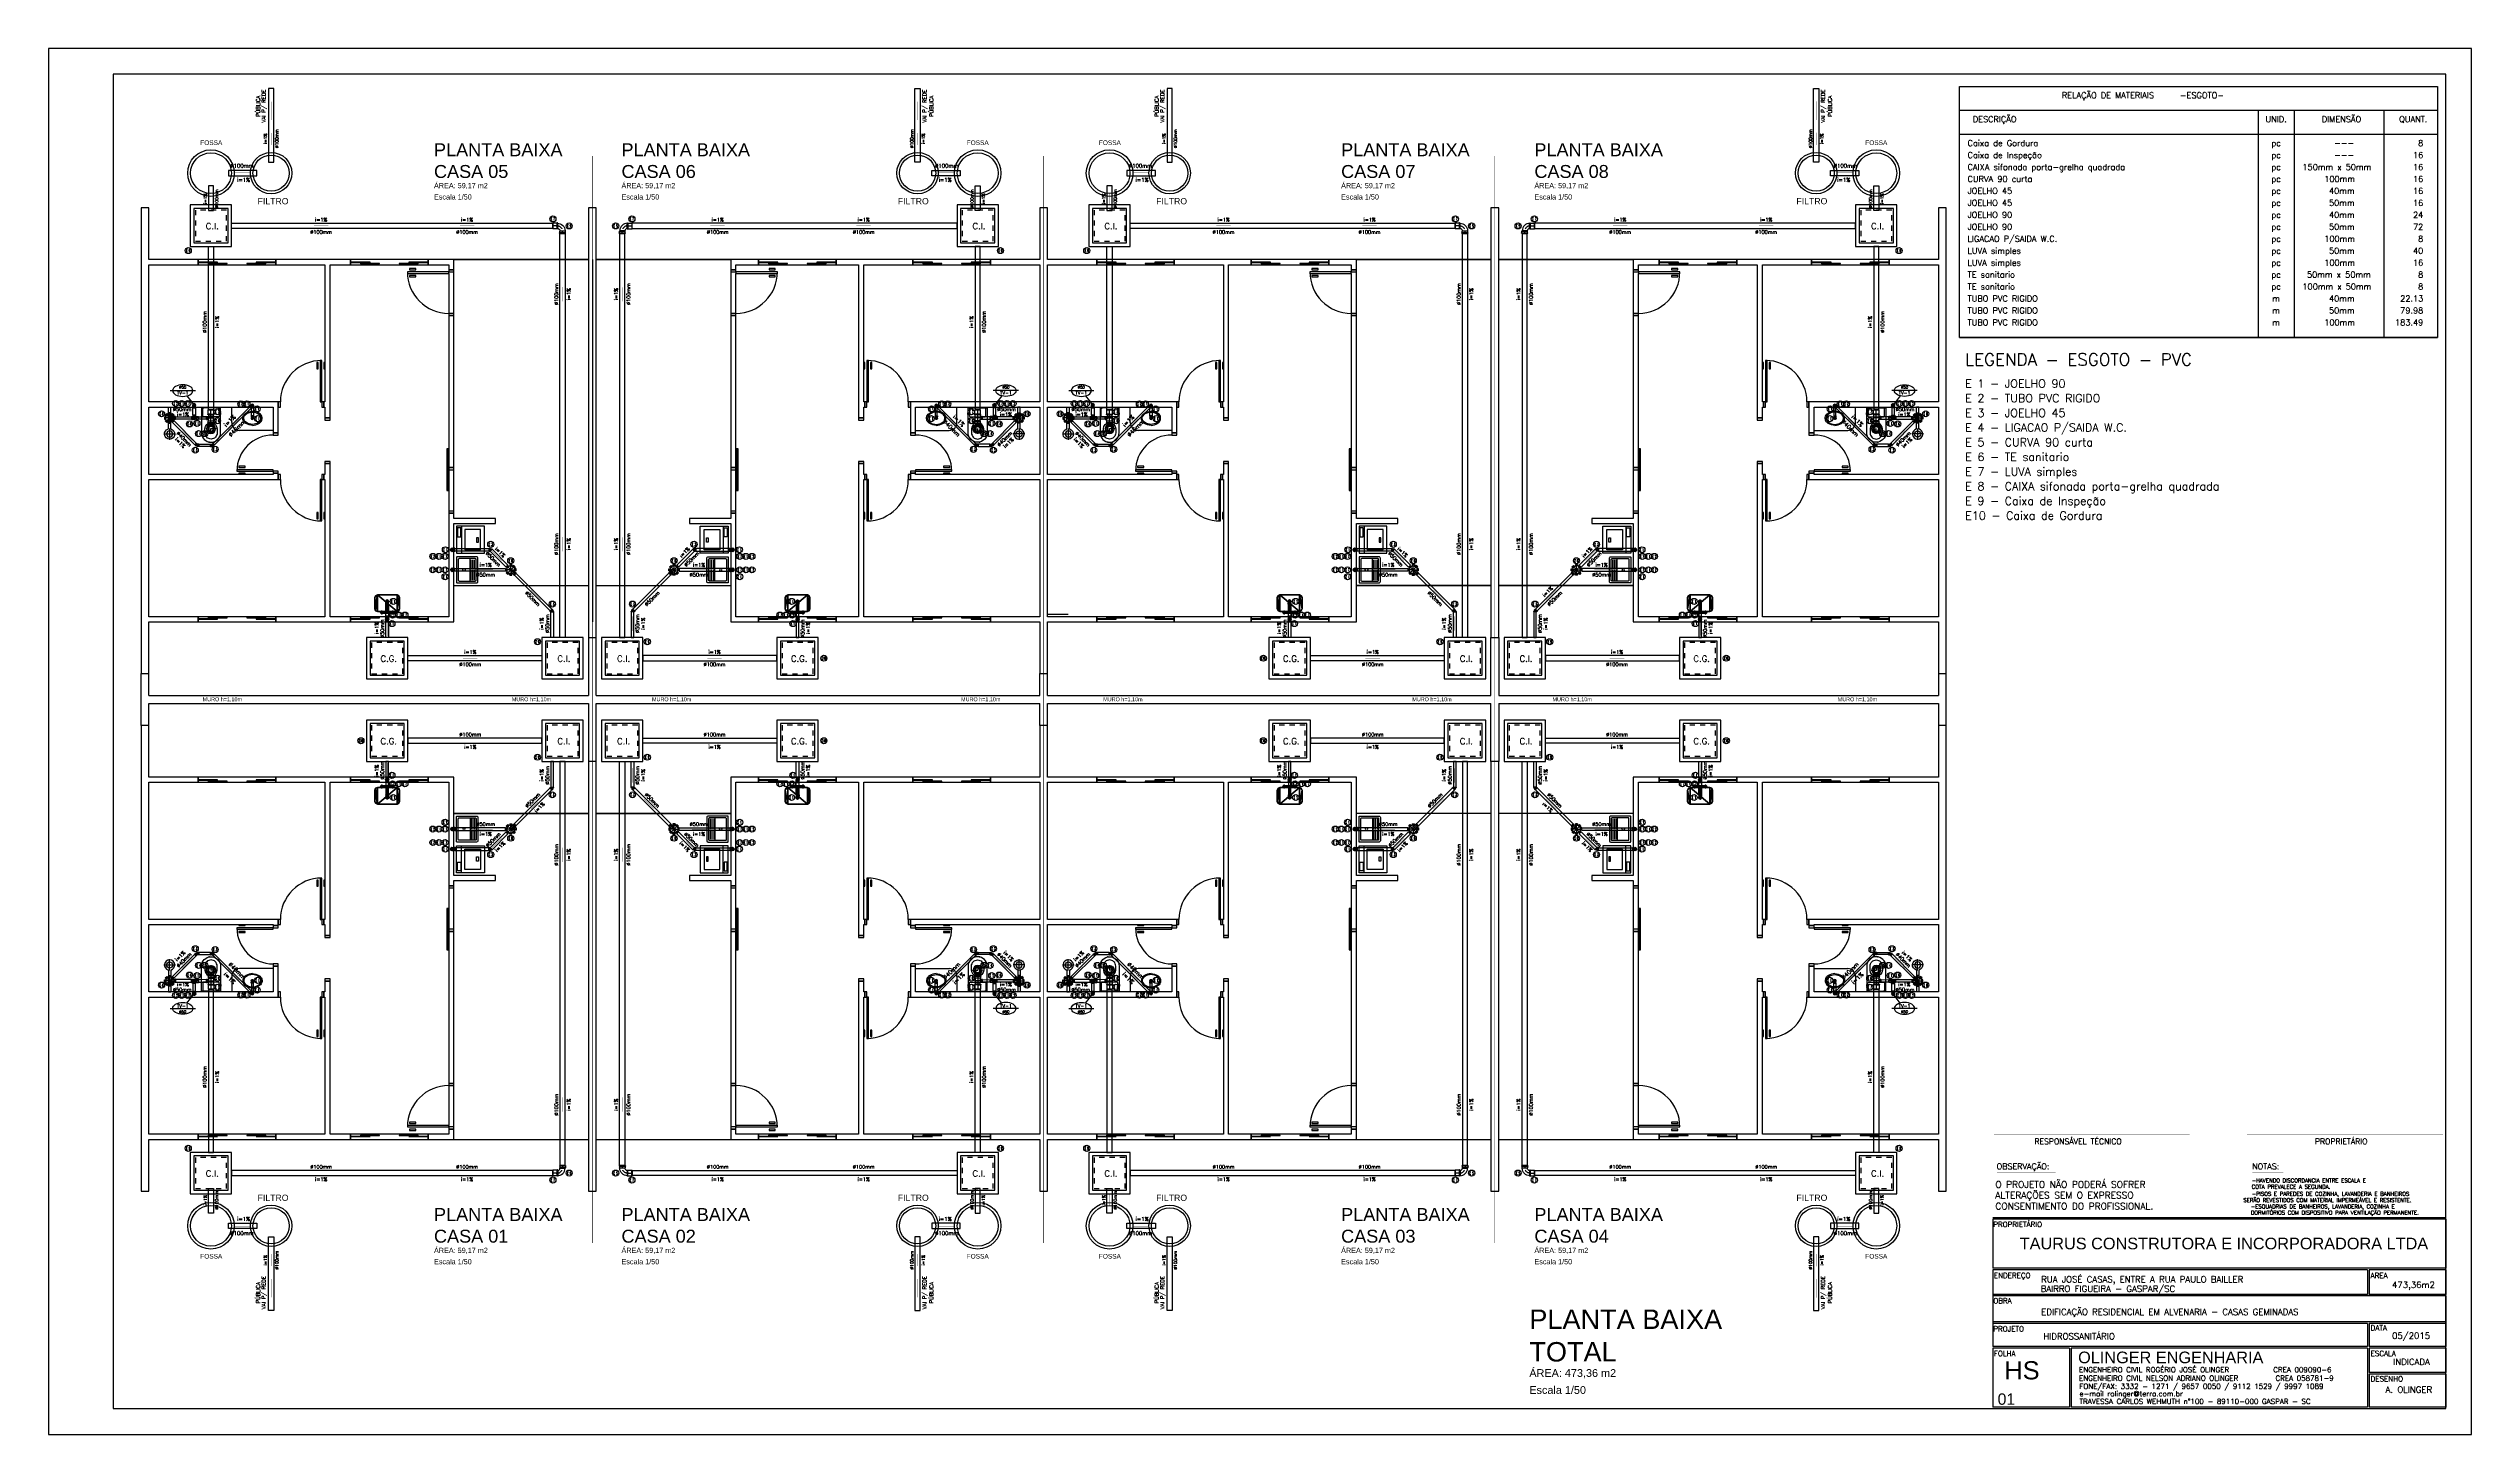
# Model space of a CAD drawing. Header units: metres. Extents: x 49 to 320, y -91 to 27.
# Drawn here: x 141.61 to 188.44, y -43.11 to -16.33 of the extents above; entities that cross this region are included whole.
import ezdxf
from ezdxf.enums import TextEntityAlignment as Align

# ---------------------------------------------------------------- set-up
doc = ezdxf.new("R2010")
doc.units = ezdxf.units.M
doc.header["$LTSCALE"] = 0.2
doc.linetypes.add('HIDDEN', pattern=[0.5, 0.25, -0.25])
doc.linetypes.add('LS', pattern=[0.5, 0.25, -0.25])
for name, color, linetype in [('ARQ-___-___-LEG', 3, 'Continuous'), ('ARQ-___-___-VST', 9, 'Continuous'), ('ARQ-EQP', 24, 'Continuous'), ('ARQ-EQP-___-INT', 7, 'Continuous'), ('ARQ-FLH', 7, 'Continuous'), ('CONEXAO_AG_FRIA', 6, 'Continuous'), ('CONEXAO_ESGOTO', 3, 'Continuous'), ('Diametro', 1, 'Continuous'), ('Fluxo', 1, 'Continuous'), ('Inclinacao', 1, 'Continuous'), ('LEGENDA_ID', 5, 'Continuous'), ('LEGENDA_ID_L', 5, 'Continuous'), ('LINHA_SIMETRIA', 1, 'LS'), ('Prumadas_L', 1, 'Continuous'), ('Prumadas_Q', 3, 'Continuous'), ('Prumadas_T', 3, 'Continuous'), ('TUBOS_ESGOTO', 100, 'Continuous')]:
    doc.layers.add(name, color=color, linetype=linetype)
doc.styles.add('CL100', font='ROMANS.SHX', dxfattribs={"height": 125})
doc.styles.add('CL40', font='ROMANS.SHX', dxfattribs={"height": 50})
doc.styles.add('CL60', font='ROMANS.SHX', dxfattribs={"height": 75})
doc.styles.add('R80', font='simplex.shx', dxfattribs={"height": 12})
doc.styles.add('REGUA120', font='arial.ttf')
doc.styles.add('REGUA200', font='arial.ttf')
doc.styles.add('REGUA60', font='arial.ttf')
doc.styles.add('REGUA80', font='arial.ttf')
doc.styles.add('ROMANS', font='romans', dxfattribs={"height": 6})
doc.styles.get("Standard").update_dxf_attribs({"font": 'arial.ttf'})

# ---------------------------------------------------------------- blocks, each defined once
blk = doc.blocks.new('MCCUB1_3')
at = {"color": 254}
mesh = blk.add_polyface(dxfattribs=at)
corners = [(-24, -37, 70), (-22.5, -40.5, 70), (-19, -42, 70), (-24, -15, 70), (-22.5, -11.5, 70), (-19, -10, 70), (19, -10, 70), (19, -42, 70), (24, -15, 70), (24, -37, 70), (22.5, -40.5, 70), (22.5, -11.5, 70), (-24, -37, 85), (-22.5, -40.5, 85), (-19, -42, 85), (19, -42, 85), (22.5, -40.5, 85), (24, -37, 85), (24, -15, 85), (22.5, -11.5, 85), (19, -10, 85), (-19, -10, 85), (-22.5, -11.5, 85), (-24, -15, 85)]
mesh.append_faces([[corners[k] for k in face] for face in [(9, 7, 10), (6, 8, 11)]], dxfattribs={"vtx0": -1, "color": 254})
mesh.append_faces([[corners[k] for k in face] for face in [(0, 2, 3), (3, 2, 4), (4, 2, 5), (5, 2, 6), (8, 7, 9)]], dxfattribs={"vtx0": -1, "vtx1": -1, "color": 254})
mesh.append_faces([[corners[k] for k in face] for face in [(6, 7, 8)]], dxfattribs={"vtx0": -1, "vtx1": -1, "vtx2": -1, "color": 254})
mesh.append_faces([[corners[k] for k in face] for face in [(6, 2, 7)]], dxfattribs={"vtx0": -1, "vtx2": -1, "color": 254})
mesh.append_faces([[corners[k] for k in face] for face in [(12, 13, 0), (13, 14, 1), (14, 15, 2), (15, 16, 7), (16, 17, 10), (17, 18, 9), (18, 19, 8), (19, 20, 11), (20, 21, 6), (21, 22, 5), (22, 23, 4), (23, 12, 3)]], dxfattribs={"vtx1": -1, "color": 254})
mesh.append_faces([[corners[k] for k in face] for face in [(0, 1, 2), (13, 1, 0), (14, 2, 1), (15, 7, 2), (16, 10, 7), (17, 9, 10), (18, 8, 9), (19, 11, 8), (20, 6, 11), (21, 5, 6), (22, 4, 5), (23, 3, 4), (12, 0, 3)]], dxfattribs={"vtx2": -1, "color": 254})
mesh = blk.add_polyface(dxfattribs=at)
corners = [(-1.4, -30.5, 100.3), (-1.4, -30.5, 95.5), (-0.1, -31.3, 95.5), (-0.1, -31.3, 100.6), (-1.4, -29, 99.7), (-1.4, -29, 95.5), (-0.1, -28.3, 99.4), (-0.1, -28.3, 95.5), (1.2, -29, 99.7), (1.2, -29, 95.5), (1.2, -30.5, 100.3), (1.2, -30.5, 95.5), (-1.4, -27.2, 103.6), (-0.1, -27.5, 104.3), (-1.4, -26.6, 102.1), (-0.1, -26.3, 101.3), (1.2, -26.6, 102.1), (1.2, -27.2, 103.6), (-1.4, -10.6, 103.6), (-0.1, -10.3, 104.3), (-1.4, -11.2, 102.1), (-0.1, -11.5, 101.3), (1.2, -11.2, 102.1), (1.2, -10.6, 103.6), (-1.4, -7.6, 100.5), (-0.1, -7, 101), (-1.4, -8.6, 99.5), (-0.1, -9.2, 98.9), (1.2, -8.6, 99.5), (1.2, -7.6, 100.5), (-12.1, -6.6, 100), (-12.1, -7.3, 101.3), (11.9, -7.3, 101.3), (11.9, -6.6, 100), (-12.1, -7.4, 98.7), (11.9, -7.4, 98.7), (-12.1, -8.9, 98.7), (11.9, -8.9, 98.7), (-12.1, -9.6, 100), (11.9, -9.6, 100), (-12.1, -8.8, 101.3), (11.9, -8.8, 101.3), (12.5, -6.6, 106.9), (11.2, -5.7, 106.9), (9.7, -5.7, 106.9), (8.4, -6.6, 106.9), (7.9, -8.1, 106.9), (8.4, -9.6, 106.9), (9.6, -10.5, 106.9), (12.4, -9.6, 106.9), (11.2, -10.5, 106.9), (12.9, -8.1, 106.9), (12.5, -6.6, 101.9), (11.2, -5.7, 101.9), (9.7, -5.7, 101.9), (8.4, -6.6, 101.9), (7.9, -8.1, 101.9), (8.4, -9.6, 101.9), (9.6, -10.5, 101.9), (11.2, -10.5, 101.9), (12.4, -9.6, 101.9), (12.9, -8.1, 101.9), (-8.1, -8.1, 101.9), (-8.5, -6.6, 101.9), (-8.5, -6.6, 106.9), (-8.1, -8.1, 106.9), (-8.6, -9.6, 101.9), (-8.6, -9.6, 106.9), (-9.8, -10.5, 101.9), (-9.8, -10.5, 106.9), (-11.4, -10.5, 101.9), (-11.4, -10.5, 106.9), (-12.6, -9.6, 101.9), (-12.6, -9.6, 106.9), (-13.1, -8.1, 101.9), (-13.1, -8.1, 106.9), (-12.6, -6.6, 101.9), (-12.6, -6.6, 106.9), (-11.3, -5.7, 101.9), (-11.3, -5.7, 106.9), (-9.8, -5.7, 101.9), (-9.8, -5.7, 106.9)]
mesh.append_faces([[corners[k] for k in face] for face in [(30, 31, 32, 33), (34, 30, 33, 35), (36, 34, 35, 37), (38, 36, 37, 39), (40, 38, 39, 41), (31, 40, 41, 32), (52, 53, 43, 42), (53, 54, 44, 43), (54, 55, 45, 44), (55, 56, 46, 45), (56, 57, 47, 46), (57, 58, 48, 47), (58, 59, 50, 48), (59, 60, 49, 50), (60, 61, 51, 49), (61, 52, 42, 51), (62, 63, 64, 65), (66, 62, 65, 67), (68, 66, 67, 69), (70, 68, 69, 71), (72, 70, 71, 73), (74, 72, 73, 75), (76, 74, 75, 77), (78, 76, 77, 79), (80, 78, 79, 81), (63, 80, 81, 64)]], dxfattribs={"color": 254})
mesh.append_faces([[corners[k] for k in face] for face in [(32, 37, 35, 33), (49, 48, 50), (42, 49, 51), (64, 67, 65), (67, 71, 69)]], dxfattribs={"vtx0": -1, "color": 254})
mesh.append_faces([[corners[k] for k in face] for face in [(32, 39, 37), (42, 44, 45), (42, 45, 46), (42, 46, 47), (42, 47, 48), (64, 73, 71), (64, 75, 73), (64, 77, 75), (64, 79, 77)]], dxfattribs={"vtx0": -1, "vtx2": -1, "color": 254})
mesh.append_faces([[corners[k] for k in face] for face in [(24, 18, 19, 25), (26, 20, 18, 24), (27, 21, 20, 26), (28, 22, 21, 27), (29, 23, 22, 28), (25, 19, 23, 29)]], dxfattribs={"vtx1": -1, "color": 254})
mesh.append_faces([[corners[k] for k in face] for face in [(36, 38, 31)]], dxfattribs={"vtx1": -1, "vtx2": -1, "color": 254})
mesh.append_faces([[corners[k] for k in face] for face in [(12, 0, 3, 13), (14, 4, 0, 12), (15, 6, 4, 14), (16, 8, 6, 15), (17, 10, 8, 16), (13, 3, 10, 17), (18, 12, 13, 19), (20, 14, 12, 18), (21, 15, 14, 20), (22, 16, 15, 21), (23, 17, 16, 22), (19, 13, 17, 23)]], dxfattribs={"vtx1": -1, "vtx3": -1, "color": 254})
mesh.append_faces([[corners[k] for k in face] for face in [(32, 41, 39), (30, 34, 36, 31), (38, 40, 31), (42, 43, 44), (64, 81, 79)]], dxfattribs={"vtx2": -1, "color": 254})
mesh.append_faces([[corners[k] for k in face] for face in [(0, 1, 2, 3), (4, 5, 1, 0), (6, 7, 5, 4), (8, 9, 7, 6), (10, 11, 9, 8), (3, 2, 11, 10)]], dxfattribs={"vtx3": -1, "color": 254})
blk = doc.blocks.new('EQLAV1_2')
at = {"color": 0}
blk.add_lwpolyline([(30.8, -10), (-30.8, -10), (-30.8, -73.5), (30.8, -73.5)], close=True, dxfattribs=at)
at = {"layer": 'ARQ-EQP-___-INT'}
blk.add_line((30.8, -21.3), (-30.8, -21.3), dxfattribs=at)
for points in [[(22.9, -64.6), (22.9, -28.8), (-23, -28.8), (-23, -64.6)], [(6.4, -19.6), (26.4, -19.6), (26.4, -12.1), (6.4, -12.1)], [(4, -59.7), (4, -55.7), (-6, -55.7), (-6, -59.7)]]:
    blk.add_lwpolyline(points, close=True, dxfattribs=at)
blk = doc.blocks.new('SAT13S_2')
at = {"layer": 'ARQ-EQP', "color": 0, "linetype": 'ByBlock'}
blk.add_lwpolyline([(-26.5, -48.5), (26.5, -48.5, 0.414214), (29.5, -45.5), (29.5, -1, 0.414214), (28.5, 0), (-28.5, 0, 0.414214), (-29.5, -1), (-29.5, -45.5, 0.414214)], format="xyb", close=True, dxfattribs=at)
at = {"layer": 'ARQ-EQP-___-INT'}
for points in [[(25.5, -27.7), (25.5, -6, 0.414214), (23.5, -4), (-23.5, -4, 0.414214), (-25.5, -6), (-25.5, -27.7)], [(-25.5, -27.8), (-25.5, -29.7, 0.414214), (-24.5, -30.6), (-23.2, -30.6), (23.1, -30.6), (24.5, -30.6, 0.414214), (25.5, -29.7), (25.5, -27.8)], [(-25.5, -30.5), (-25.5, -42.5, 0.414214), (-23.5, -44.5)], [(-23.5, -44.5), (23.5, -44.5, 0.414214), (25.5, -42.5), (25.5, -30.5, 0.414214)], [(-23.2, -33), (-0.9, -33, 0.414214)], [(-23.2, -37), (-0.9, -37, 0.414214)], [(-23.2, -41), (-0.9, -41, 0.414214)], [(0.8, -33), (23.1, -33, 0.414214)], [(0.8, -37), (23.1, -37, 0.414214)], [(0.8, -41), (23.1, -41, 0.414214)]]:
    blk.add_lwpolyline(points, format="xyb", dxfattribs=at)
blk.add_circle((0, -17), 2.8, dxfattribs=at)
blk = doc.blocks.new('SAC616S2')
at = {"layer": 'ARQ-EQP', "color": 0, "linetype": 'ByBlock'}
blk.add_lwpolyline([(18.2, -1.5, -0.329256), (18.5, -1.9), (18.5, -49.6, -0.412623), (0, -68, -0.412623), (-18.5, -49.6), (-18.5, -14.5), (-18.9, -14.5), (-18.9, -11), (-18.5, -11), (-18.5, -1.9, -0.329256), (-18.2, -1.5), (-17.3, -1.5), (0, -1.5), (17.3, -1.5)], format="xyb", close=True, dxfattribs=at)
at = {"layer": 'ARQ-EQP-___-INT'}
for p, q in [((-18.5, -11), (-16, -11)), ((-18.5, -14.5), (-16, -14.5))]:
    blk.add_line(p, q, dxfattribs=at)
blk.add_lwpolyline([(-14, -1.5, 0.324141), (-16, -3.5), (-16, -17.5, 0.333333), (-14.5, -19), (0, -19), (14.5, -19, 0.333333), (16, -17.5), (16, -3.5, 0.324141), (14, -1.5, 0.324141)], format="xyb", dxfattribs=at)
for points in [[(0, -61.7, 0.418677), (11.8, -50), (11.8, -42.1, 0.411784), (0, -30.2, 0.411784), (-11.8, -42.1), (-11.8, -50, 0.418677)], [(0, -47, -0.428571), (-4, -43.3), (-4.3, -39.3, -0.16754), (0, -37.8, -0.16754), (4.3, -39.3), (4, -43.3, -0.428571)]]:
    blk.add_lwpolyline(points, format="xyb", close=True, dxfattribs=at)
blk.add_point((3.3, -68), dxfattribs=at)
blk = doc.blocks.new('SACHS__2')
at = {"layer": 'ARQ-EQP', "color": 0, "linetype": 'ByBlock'}
for p, q in [((42.3, 2.4), (0, 2.4)), ((0, 2.4), (0, -2.4)), ((42.3, -2.4), (0, -2.4))]:
    blk.add_line(p, q, dxfattribs=at)
blk.add_arc((52, 0), 10, 193.8865, 166.1135, dxfattribs=at)
at = {"layer": 'ARQ-EQP-___-INT'}
for p, q in [((41.6, 0), (63.2, 0)), ((52, 11.2), (52, -11.2))]:
    blk.add_line(p, q, dxfattribs=at)
blk.add_circle((52, 0), 6, dxfattribs=at)
blk = doc.blocks.new('SAL37S_2')
at = {"layer": 'ARQ-EQP-___-INT'}
for points in [[(0, -10, 0.145827), (-16.8, -14.9, 0.090827), (-22, -19.4, 0.12568), (-24.8, -26.7, 0.221372), (-20.6, -38.8, 0.186059), (0, -46.5, 0.186059)], [(0, -10, -0.145827), (16.8, -14.9, -0.090827), (22, -19.4, -0.12568), (24.8, -26.7, -0.221372), (20.6, -38.8, -0.186059), (0, -46.5, -0.186059)]]:
    blk.add_lwpolyline(points, format="xyb", dxfattribs=at)
blk.add_lwpolyline([(0, -12.5, 0.14623), (-15.5, -17, 0.09047), (-20, -20.9, 0.123903), (-22.4, -27, 0.21906), (-18.9, -37, 0.185248), (0, -44.1, 0.185248), (18.8, -37, 0.21906), (22.3, -27, 0.123903), (20, -20.9, 0.09047), (15.5, -17, 0.14623)], format="xyb", close=True, dxfattribs=at)
blk.add_circle((0, -28.3), 1.8, dxfattribs=at)
blk = doc.blocks.new('Titul1')
at = {"color": 6, "style": 'REGUA200', "width": 1.4}
blk.add_attdef('TITULO', (0, 0), '', height=5, dxfattribs=at)
at = {"color": 0, "style": 'REGUA80', "width": 1.4}
blk.add_attdef('ESCALA', (0, -3.98), '', height=2, dxfattribs=at)
blk = doc.blocks.new('_cxgordu')
for p, q in [((40, 40), (-40, 40)), ((-40, 40), (-40, -40)), ((40, -40), (40, 40)), ((-40, -40), (40, -40))]:
    blk.add_line(p, q)
at = {"color": 1, "linetype": 'Continuous', "ltscale": 0.5}
for p, q in [((33, 33), (-33, 33)), ((-33, 33), (-33, -33)), ((33, -33), (33, 33)), ((-33, -33), (33, -33))]:
    blk.add_line(p, q, dxfattribs=at)
at = {"color": 1, "linetype": 'HIDDEN', "ltscale": 0.5}
for p, q in [((30, 30), (-30, 30)), ((-30, 30), (-30, -30)), ((30, -30), (30, 30)), ((-30, -30), (30, -30))]:
    blk.add_line(p, q, dxfattribs=at)
at = {"style": 'R80'}
blk.add_text('C.G.', height=12, dxfattribs=at).set_placement((-12.9, -6.9))
blk = doc.blocks.new('inp_cx')
for p, q in [((40, 40), (-40, 40)), ((-40, 40), (-40, -40)), ((40, -40), (40, 40)), ((-40, -40), (40, -40))]:
    blk.add_line(p, q)
at = {"color": 1, "linetype": 'Continuous', "ltscale": 0.5}
for p, q in [((33, 33), (-33, 33)), ((-33, 33), (-33, -33)), ((33, -33), (33, 33)), ((-33, -33), (33, -33))]:
    blk.add_line(p, q, dxfattribs=at)
at = {"color": 1, "linetype": 'HIDDEN', "ltscale": 0.5}
for p, q in [((30, 30), (-30, 30)), ((-30, 30), (-30, -30)), ((30, -30), (30, 30)), ((-30, -30), (30, -30))]:
    blk.add_line(p, q, dxfattribs=at)
at = {"style": 'R80'}
blk.add_text('C.I.', height=12, dxfattribs=at).set_placement((-10, -6.9))
blk = doc.blocks.new('*U256', base_point=(451.605, 175.679))
at = {"linetype": 'Continuous'}
for p, q in [((451.555, 175.574), (451.555, 175.608)), ((451.599, 175.753), (451.591, 175.753)), ((451.591, 175.753), (451.591, 175.748)), ((451.591, 175.748), (451.599, 175.748)), ((451.591, 175.608), (451.591, 175.603)), ((451.599, 175.608), (451.591, 175.608)), ((451.591, 175.603), (451.599, 175.603)), ((451.62, 175.748), (451.611, 175.748)), ((451.62, 175.603), (451.611, 175.603)), ((451.612, 175.753), (451.62, 175.753)), ((451.612, 175.608), (451.62, 175.608)), ((451.62, 175.753), (451.62, 175.748)), ((451.62, 175.608), (451.62, 175.603)), ((451.655, 175.574), (451.655, 175.608)), ((451.555, 175.574), (451.655, 175.574))]:
    blk.add_line(p, q, dxfattribs=at)
for centre, radius in [((451.605, 175.679), 0.0875), ((451.605, 175.679), 0.0604), ((451.605, 175.679), 0.05), ((451.606, 175.751), 0.00694), ((451.606, 175.606), 0.00694), ((451.606, 175.75), 0.0045), ((451.606, 175.605), 0.0045)]:
    blk.add_circle(centre, radius, dxfattribs=at)
at = {"layer": 'LINHA_SIMETRIA'}
for p, q in [((451.704, 175.679), (451.503, 175.679)), ((451.605, 175.775), (451.605, 175.585)), ((451.605, 175.558), (451.605, 175.591))]:
    blk.add_line(p, q, dxfattribs=at)
for centre in [(451.553, 175.727), (451.554, 175.629), (451.657, 175.73), (451.657, 175.629)]:
    blk.add_circle(centre, 0.00631, dxfattribs=at)
blk = doc.blocks.new('*U257', base_point=(450.806, 175.469))
at = {"linetype": 'Continuous'}
for p, q in [((450.705, 175.491), (450.73, 175.491)), ((450.705, 175.448), (450.705, 175.491)), ((450.705, 175.448), (450.73, 175.448)), ((450.719, 175.526), (450.75, 175.557)), ((450.719, 175.526), (450.737, 175.508)), ((450.719, 175.413), (450.737, 175.431)), ((450.75, 175.382), (450.719, 175.413)), ((450.75, 175.557), (450.768, 175.538)), ((450.75, 175.382), (450.768, 175.4)), ((450.785, 175.571), (450.785, 175.546)), ((450.785, 175.571), (450.828, 175.571)), ((450.785, 175.367), (450.785, 175.393)), ((450.828, 175.367), (450.785, 175.367)), ((450.828, 175.571), (450.828, 175.546)), ((450.828, 175.367), (450.828, 175.393)), ((450.863, 175.557), (450.845, 175.538)), ((450.863, 175.382), (450.845, 175.4)), ((450.896, 175.495), (450.85, 175.495)), ((450.85, 175.495), (450.85, 175.445)), ((450.896, 175.445), (450.85, 175.445)), ((450.863, 175.557), (450.894, 175.526)), ((450.894, 175.413), (450.863, 175.382)), ((450.894, 175.526), (450.876, 175.508)), ((450.894, 175.413), (450.876, 175.431)), ((450.896, 175.495), (450.899, 175.497)), ((450.896, 175.445), (450.896, 175.495)), ((450.896, 175.445), (450.899, 175.442)), ((450.899, 175.497), (450.899, 175.442)), ((450.916, 175.497), (450.899, 175.497)), ((450.916, 175.442), (450.899, 175.442)), ((450.916, 175.5), (450.916, 175.497)), ((450.919, 175.5), (450.916, 175.5)), ((450.916, 175.497), (450.916, 175.442)), ((450.916, 175.44), (450.916, 175.442)), ((450.919, 175.44), (450.916, 175.44)), ((450.919, 175.497), (450.919, 175.5)), ((450.921, 175.497), (450.919, 175.497)), ((450.919, 175.497), (450.919, 175.442)), ((450.921, 175.442), (450.919, 175.442)), ((450.919, 175.442), (450.919, 175.44)), ((450.921, 175.442), (450.919, 175.442)), ((450.921, 175.497), (450.921, 175.442))]:
    blk.add_line(p, q, dxfattribs=at)
for radius, start, end in [(0.0793, 18.5199, 341.7514), (0.075, 19.6156, 340.673)]:
    blk.add_arc((450.806, 175.469), radius, start, end, dxfattribs=at)
at = {"layer": 'LINHA_SIMETRIA'}
for q in [(450.695, 175.469), (450.728, 175.548), (450.728, 175.391), (450.806, 175.58), (450.885, 175.548), (450.806, 175.358), (450.885, 175.391), (450.932, 175.469)]:
    blk.add_line((450.806, 175.469), q, dxfattribs=at)
blk = doc.blocks.new('*U258', base_point=(451.605, 175.469))
at = {"linetype": 'Continuous'}
for p, q in [((451.519, 175.497), (451.521, 175.497)), ((451.519, 175.497), (451.519, 175.442)), ((451.519, 175.442), (451.521, 175.442)), ((451.519, 175.442), (451.521, 175.442)), ((451.521, 175.5), (451.524, 175.5)), ((451.521, 175.497), (451.521, 175.5)), ((451.521, 175.497), (451.521, 175.442)), ((451.521, 175.442), (451.521, 175.44)), ((451.521, 175.44), (451.524, 175.44)), ((451.524, 175.5), (451.524, 175.497)), ((451.524, 175.497), (451.541, 175.497)), ((451.524, 175.497), (451.524, 175.442)), ((451.524, 175.44), (451.524, 175.442)), ((451.524, 175.442), (451.541, 175.442)), ((451.544, 175.495), (451.541, 175.497)), ((451.541, 175.497), (451.541, 175.442)), ((451.544, 175.445), (451.541, 175.442)), ((451.544, 175.445), (451.544, 175.495)), ((451.545, 175.569), (451.545, 175.564)), ((451.55, 175.569), (451.545, 175.569)), ((451.545, 175.564), (451.55, 175.564)), ((451.55, 175.574), (451.55, 175.569)), ((451.55, 175.574), (451.55, 175.569)), ((451.66, 175.574), (451.55, 175.574)), ((451.66, 175.569), (451.55, 175.569)), ((451.55, 175.564), (451.55, 175.529)), ((451.66, 175.564), (451.55, 175.564)), ((451.555, 175.524), (451.55, 175.529)), ((451.66, 175.529), (451.55, 175.529)), ((451.555, 175.524), (451.555, 175.493)), ((451.555, 175.524), (451.655, 175.524)), ((451.556, 175.394), (451.556, 175.43)), ((451.606, 175.394), (451.556, 175.394)), ((451.606, 175.394), (451.655, 175.394)), ((451.655, 175.524), (451.66, 175.529)), ((451.655, 175.524), (451.655, 175.394)), ((451.66, 175.574), (451.66, 175.569)), ((451.66, 175.569), (451.665, 175.569)), ((451.665, 175.564), (451.66, 175.564)), ((451.66, 175.564), (451.66, 175.529)), ((451.665, 175.569), (451.665, 175.564))]:
    blk.add_line(p, q, dxfattribs=at)
for centre, radius, start, end in [((451.546, 175.477), 0.0181, 15.7071, 98.059), ((451.544, 175.433), 0.012, 349.2708, 93.0868)]:
    blk.add_arc(centre, radius, start, end, dxfattribs=at)
at = {"layer": 'LINHA_SIMETRIA'}
for p, q in [((451.553, 175.469), (451.514, 175.469)), ((451.605, 175.584), (451.605, 175.535))]:
    blk.add_line(p, q, dxfattribs=at)
at = {"layer": 'LINHA_SIMETRIA', "linetype": 'Continuous'}
for p, q in [((451.514, 175.469), (451.668, 175.469)), ((451.605, 175.584), (451.605, 175.381))]:
    blk.add_line(p, q, dxfattribs=at)
blk = doc.blocks.new('*U259', base_point=(452.406, 175.227))
at = {"linetype": 'Continuous'}
for p, q in [((452.359, 175.243), (452.391, 175.274)), ((452.359, 175.243), (452.361, 175.242)), ((452.361, 175.242), (452.359, 175.241)), ((452.359, 175.241), (452.361, 175.239)), ((452.361, 175.242), (452.392, 175.273)), ((452.361, 175.239), (452.362, 175.241)), ((452.362, 175.241), (452.393, 175.272)), ((452.362, 175.241), (452.372, 175.231)), ((452.372, 175.231), (452.403, 175.262)), ((452.375, 175.231), (452.372, 175.231)), ((452.403, 175.259), (452.375, 175.231)), ((452.375, 175.231), (452.383, 175.223)), ((452.391, 175.274), (452.392, 175.273)), ((452.391, 175.274), (452.392, 175.273)), ((452.392, 175.273), (452.393, 175.274)), ((452.393, 175.274), (452.395, 175.273)), ((452.395, 175.273), (452.393, 175.272)), ((452.393, 175.272), (452.403, 175.262)), ((452.403, 175.259), (452.403, 175.262)), ((452.403, 175.259), (452.411, 175.251))]:
    blk.add_line(p, q, dxfattribs=at)
for radius in [0.024, 0.022]:
    blk.add_circle((452.406, 175.227), radius, dxfattribs=at)
for centre, radius, start, end in [((452.406, 175.227), 0.02, 45.0014, 224.9974), ((452.406, 175.227), 0.02, 225.0026, 44.9986), ((452.402, 175.217), 0.0109, 69.0268, 200.9744), ((452.41, 175.238), 0.0109, 249.0268, 20.9744)]:
    blk.add_arc(centre, radius, start, end, dxfattribs=at)
at = {"layer": 'LINHA_SIMETRIA'}
for p, q in [((452.37, 175.264), (452.428, 175.205)), ((452.424, 175.246), (452.388, 175.209))]:
    blk.add_line(p, q, dxfattribs=at)
blk = doc.blocks.new('*U260', base_point=(452.406, 175.227))
at = {"linetype": 'Continuous'}
for p, q in [((452.384, 175.27), (452.382, 175.27)), ((452.382, 175.27), (452.382, 175.268)), ((452.382, 175.268), (452.384, 175.268)), ((452.384, 175.272), (452.428, 175.272)), ((452.384, 175.272), (452.384, 175.27)), ((452.384, 175.27), (452.428, 175.27)), ((452.384, 175.268), (452.384, 175.254)), ((452.384, 175.268), (452.428, 175.268)), ((452.384, 175.254), (452.428, 175.254)), ((452.386, 175.252), (452.384, 175.254)), ((452.426, 175.252), (452.386, 175.252)), ((452.386, 175.252), (452.386, 175.227)), ((452.426, 175.252), (452.428, 175.254)), ((452.426, 175.227), (452.426, 175.252)), ((452.428, 175.272), (452.428, 175.27)), ((452.428, 175.272), (452.428, 175.27)), ((452.428, 175.27), (452.43, 175.27)), ((452.428, 175.268), (452.428, 175.254)), ((452.43, 175.268), (452.428, 175.268)), ((452.43, 175.27), (452.43, 175.268))]:
    blk.add_line(p, q, dxfattribs=at)
for radius, start, end in [(0.024, 146.4427, 33.5573), (0.022, 155.38, 24.62), (0.02, 180, 0)]:
    blk.add_arc((452.406, 175.227), radius, start, end, dxfattribs=at)
at = {"layer": 'LINHA_SIMETRIA'}
for p, q in [((452.434, 175.227), (452.379, 175.227)), ((452.406, 175.279), (452.406, 175.196))]:
    blk.add_line(p, q, dxfattribs=at)
blk = doc.blocks.new('*U261', base_point=(452.406, 175.474))
at = {"linetype": 'Continuous'}
for p, q in [((452.382, 175.434), (452.384, 175.434)), ((452.382, 175.432), (452.382, 175.434)), ((452.384, 175.432), (452.382, 175.432)), ((452.386, 175.45), (452.384, 175.448)), ((452.384, 175.434), (452.384, 175.448)), ((452.428, 175.448), (452.384, 175.448)), ((452.428, 175.434), (452.384, 175.434)), ((452.384, 175.43), (452.384, 175.432)), ((452.384, 175.43), (452.384, 175.432)), ((452.428, 175.432), (452.384, 175.432)), ((452.428, 175.43), (452.384, 175.43)), ((452.386, 175.45), (452.386, 175.461)), ((452.386, 175.45), (452.426, 175.45)), ((452.426, 175.45), (452.426, 175.461)), ((452.426, 175.45), (452.428, 175.448)), ((452.428, 175.434), (452.428, 175.448)), ((452.43, 175.434), (452.428, 175.434)), ((452.428, 175.43), (452.428, 175.432)), ((452.428, 175.432), (452.43, 175.432)), ((452.43, 175.432), (452.43, 175.434))]:
    blk.add_line(p, q, dxfattribs=at)
for radius in [0.024, 0.022]:
    blk.add_circle((452.406, 175.474), radius, dxfattribs=at)
for centre, radius, start, end in [((452.406, 175.474), 0.02, 0.0026, 179.9986), ((452.396, 175.47), 0.0109, 24.0268, 155.9744), ((452.406, 175.474), 0.02, 180.0014, 359.9974), ((452.416, 175.479), 0.0109, 204.0268, 335.9744)]:
    blk.add_arc(centre, radius, start, end, dxfattribs=at)
at = {"layer": 'LINHA_SIMETRIA'}
for p, q in [((452.381, 175.474), (452.433, 175.474)), ((452.406, 175.423), (452.406, 175.505))]:
    blk.add_line(p, q, dxfattribs=at)
blk = doc.blocks.new('*U262', base_point=(451.636, 175.998))
at = {"linetype": 'Continuous'}
for p, q in [((451.598, 176.02), (451.598, 175.977)), ((451.598, 176.02), (451.598, 175.999)), ((451.598, 176.02), (451.603, 176.02)), ((451.598, 175.977), (451.598, 176.02)), ((451.598, 175.977), (451.598, 175.999)), ((451.598, 175.977), (451.603, 175.977)), ((451.603, 175.978), (451.603, 176.02)), ((451.603, 176.02), (451.603, 176.019)), ((451.603, 176.019), (451.603, 175.977)), ((451.603, 176.019), (451.624, 176.019)), ((451.603, 175.977), (451.603, 175.978)), ((451.603, 175.978), (451.624, 175.978)), ((451.624, 176.019), (451.624, 175.999)), ((451.624, 176.019), (451.625, 176.018)), ((451.624, 175.978), (451.624, 175.999)), ((451.624, 175.978), (451.625, 175.979)), ((451.625, 176.018), (451.625, 175.999)), ((451.625, 175.979), (451.625, 175.999)), ((451.627, 175.979), (451.641, 175.993)), ((451.627, 175.978), (451.641, 175.992)), ((451.627, 175.978), (451.627, 175.979)), ((451.642, 175.963), (451.627, 175.978)), ((451.654, 176.007), (451.641, 175.993)), ((451.656, 176.007), (451.641, 175.992)), ((451.641, 175.962), (451.642, 175.963)), ((451.644, 175.959), (451.641, 175.962)), ((451.644, 175.959), (451.675, 175.989)), ((451.656, 176.007), (451.654, 176.007)), ((451.656, 176.007), (451.655, 176.006)), ((451.655, 176.006), (451.655, 176.006)), ((451.671, 175.992), (451.656, 176.007)), ((451.675, 175.989), (451.66, 175.974)), ((451.675, 175.989), (451.671, 175.993)), ((451.671, 175.993), (451.671, 175.992))]:
    blk.add_line(p, q, dxfattribs=at)
blk.add_line((451.642, 175.963), (451.671, 175.992))
for centre, radius, start, end in [((451.616, 175.952), 0.0669, 54.6398, 81.8537), ((451.626, 175.976), 0.00296, 64.8697, 98.1376)]:
    blk.add_arc(centre, radius, start, end, dxfattribs=at)
at = {"layer": 'LINHA_SIMETRIA'}
for p, q in [((451.638, 175.998), (451.59, 175.998)), ((451.633, 176.001), (451.666, 175.968))]:
    blk.add_line(p, q, dxfattribs=at)
blk = doc.blocks.new('*U263', base_point=(451.335, 175.998))
at = {"linetype": 'Continuous'}
for p, q in [((451.293, 175.987), (451.296, 175.991)), ((451.293, 175.987), (451.323, 175.957)), ((451.293, 175.987), (451.308, 175.972)), ((451.323, 175.957), (451.293, 175.987)), ((451.326, 175.961), (451.296, 175.991)), ((451.296, 175.991), (451.297, 175.99)), ((451.297, 175.99), (451.312, 176.005)), ((451.297, 175.99), (451.327, 175.96)), ((451.323, 175.957), (451.308, 175.972)), ((451.312, 176.005), (451.326, 175.991)), ((451.312, 176.005), (451.313, 176.005)), ((451.313, 176.005), (451.327, 175.991)), ((451.323, 175.957), (451.327, 175.96)), ((451.326, 175.961), (451.341, 175.976)), ((451.327, 175.96), (451.326, 175.961)), ((451.341, 175.977), (451.327, 175.991)), ((451.341, 175.976), (451.327, 175.99)), ((451.341, 175.976), (451.341, 175.977)), ((451.343, 176.018), (451.342, 176.017)), ((451.342, 176.017), (451.342, 175.998)), ((451.342, 175.978), (451.342, 175.998)), ((451.343, 175.977), (451.342, 175.978)), ((451.364, 176.018), (451.343, 176.018)), ((451.343, 176.018), (451.343, 176.017)), ((451.343, 176.018), (451.343, 175.998)), ((451.343, 176.017), (451.343, 176.017)), ((451.343, 175.977), (451.343, 175.998)), ((451.364, 175.977), (451.343, 175.977)), ((451.369, 176.019), (451.364, 176.019)), ((451.364, 176.019), (451.364, 176.018)), ((451.364, 175.976), (451.364, 175.977)), ((451.369, 175.976), (451.364, 175.976)), ((451.369, 175.976), (451.369, 176.019)), ((451.369, 176.019), (451.369, 175.998))]:
    blk.add_line(p, q, dxfattribs=at)
blk.add_line((451.364, 175.977), (451.364, 176.018))
for centre, radius, start, end in [((451.353, 175.951), 0.0669, 99.6398, 126.8537), ((451.343, 175.976), 0.00296, 109.8697, 143.1376)]:
    blk.add_arc(centre, radius, start, end, dxfattribs=at)
at = {"layer": 'LINHA_SIMETRIA'}
for p, q in [((451.337, 176), (451.303, 175.966)), ((451.331, 175.998), (451.377, 175.998))]:
    blk.add_line(p, q, dxfattribs=at)
blk = doc.blocks.new('*U264', base_point=(451.28, 175.469))
at = {"linetype": 'Continuous'}
for p, q in [((451.228, 175.497), (451.23, 175.497)), ((451.228, 175.497), (451.23, 175.497)), ((451.228, 175.442), (451.228, 175.497)), ((451.228, 175.442), (451.23, 175.442)), ((451.23, 175.499), (451.233, 175.499)), ((451.23, 175.497), (451.23, 175.499)), ((451.23, 175.442), (451.23, 175.497)), ((451.23, 175.442), (451.23, 175.439)), ((451.23, 175.439), (451.233, 175.439)), ((451.233, 175.499), (451.233, 175.497)), ((451.233, 175.497), (451.25, 175.497)), ((451.233, 175.442), (451.233, 175.497)), ((451.233, 175.439), (451.233, 175.442)), ((451.233, 175.442), (451.25, 175.442)), ((451.253, 175.494), (451.25, 175.497)), ((451.25, 175.442), (451.25, 175.497)), ((451.253, 175.444), (451.25, 175.442)), ((451.264, 175.494), (451.253, 175.494)), ((451.253, 175.494), (451.253, 175.481)), ((451.253, 175.457), (451.253, 175.444)), ((451.253, 175.444), (451.264, 175.444)), ((451.318, 175.494), (451.297, 175.494)), ((451.297, 175.444), (451.318, 175.444)), ((451.311, 175.469), (451.311, 175.469)), ((451.318, 175.469), (451.318, 175.494)), ((451.318, 175.469), (451.318, 175.444))]:
    blk.add_line(p, q, dxfattribs=at)
for radius in [0.03, 0.0275]:
    blk.add_circle((451.28, 175.469), radius, dxfattribs=at)
for centre, radius, start, end in [((451.28, 175.469), 0.025, 90.0014, 269.9974), ((451.286, 175.457), 0.0137, 114.0268, 245.9744), ((451.28, 175.469), 0.025, 270.0026, 89.9986), ((451.275, 175.482), 0.0137, 294.0268, 65.9744)]:
    blk.add_arc(centre, radius, start, end, dxfattribs=at)
at = {"layer": 'LINHA_SIMETRIA'}
for p, q in [((451.223, 175.469), (451.248, 175.469)), ((451.223, 175.469), (451.325, 175.469)), ((451.28, 175.435), (451.28, 175.504))]:
    blk.add_line(p, q, dxfattribs=at)
blk = doc.blocks.new('*U265', base_point=(451.28, 175.469))
at = {"linetype": 'Continuous'}
for p, q in [((451.25, 175.42), (451.25, 175.422)), ((451.25, 175.422), (451.253, 175.422)), ((451.253, 175.42), (451.25, 175.42)), ((451.255, 175.442), (451.253, 175.44)), ((451.308, 175.44), (451.253, 175.44)), ((451.253, 175.422), (451.253, 175.44)), ((451.308, 175.422), (451.253, 175.422)), ((451.308, 175.42), (451.253, 175.42)), ((451.253, 175.417), (451.253, 175.42)), ((451.253, 175.417), (451.253, 175.42)), ((451.308, 175.417), (451.253, 175.417)), ((451.255, 175.469), (451.255, 175.442)), ((451.255, 175.442), (451.305, 175.442)), ((451.305, 175.442), (451.305, 175.469)), ((451.305, 175.442), (451.308, 175.44)), ((451.308, 175.422), (451.308, 175.44)), ((451.31, 175.422), (451.308, 175.422)), ((451.308, 175.42), (451.31, 175.42)), ((451.308, 175.417), (451.308, 175.42)), ((451.31, 175.42), (451.31, 175.422))]:
    blk.add_line(p, q, dxfattribs=at)
for radius, start, end in [(0.03, 326.4427, 213.5573), (0.0275, 335.38, 204.62), (0.025, 0, 180)]:
    blk.add_arc((451.28, 175.469), radius, start, end, dxfattribs=at)
at = {"layer": 'LINHA_SIMETRIA'}
for p, q in [((451.249, 175.469), (451.312, 175.469)), ((451.28, 175.413), (451.28, 175.502))]:
    blk.add_line(p, q, dxfattribs=at)
blk = doc.blocks.new('*U266', base_point=(451.28, 175.22))
at = {"linetype": 'Continuous'}
for p, q in [((451.25, 175.27), (451.25, 175.267)), ((451.253, 175.27), (451.25, 175.27)), ((451.25, 175.267), (451.253, 175.267)), ((451.253, 175.272), (451.253, 175.27)), ((451.253, 175.272), (451.308, 175.272)), ((451.253, 175.27), (451.308, 175.27)), ((451.253, 175.267), (451.253, 175.25)), ((451.253, 175.267), (451.308, 175.267)), ((451.255, 175.247), (451.253, 175.25)), ((451.253, 175.25), (451.276, 175.25)), ((451.255, 175.247), (451.255, 175.237)), ((451.268, 175.247), (451.255, 175.247)), ((451.285, 175.25), (451.308, 175.25)), ((451.305, 175.247), (451.293, 175.247)), ((451.305, 175.247), (451.308, 175.25)), ((451.305, 175.247), (451.305, 175.237)), ((451.308, 175.272), (451.308, 175.27)), ((451.308, 175.272), (451.308, 175.27)), ((451.308, 175.27), (451.31, 175.27)), ((451.31, 175.267), (451.308, 175.267)), ((451.308, 175.267), (451.308, 175.25)), ((451.31, 175.27), (451.31, 175.267))]:
    blk.add_line(p, q, dxfattribs=at)
for radius in [0.03, 0.0275]:
    blk.add_circle((451.28, 175.22), radius, dxfattribs=at)
for centre, radius, start, end in [((451.28, 175.22), 0.025, 0.0014, 179.9974), ((451.268, 175.215), 0.0137, 24.0268, 155.9744), ((451.28, 175.22), 0.025, 180.0026, 359.9986), ((451.293, 175.226), 0.0137, 204.0268, 335.9744)]:
    blk.add_arc(centre, radius, start, end, dxfattribs=at)
at = {"layer": 'LINHA_SIMETRIA'}
for p, q in [((451.313, 175.22), (451.248, 175.22)), ((451.28, 175.277), (451.28, 175.181))]:
    blk.add_line(p, q, dxfattribs=at)
blk = doc.blocks.new('*U267', base_point=(451.605, 175.405))
at = {"linetype": 'Continuous'}
for p, q in [((451.55, 175.4), (451.545, 175.4)), ((451.545, 175.4), (451.545, 175.395)), ((451.545, 175.395), (451.55, 175.395)), ((451.55, 175.405), (451.55, 175.4)), ((451.55, 175.405), (451.66, 175.405)), ((451.55, 175.4), (451.66, 175.4)), ((451.55, 175.395), (451.66, 175.395)), ((451.55, 175.395), (451.55, 175.31)), ((451.55, 175.31), (451.66, 175.31)), ((451.66, 175.405), (451.66, 175.4)), ((451.66, 175.405), (451.66, 175.4)), ((451.66, 175.4), (451.665, 175.4)), ((451.665, 175.395), (451.66, 175.395)), ((451.66, 175.395), (451.66, 175.31)), ((451.665, 175.4), (451.665, 175.395))]:
    blk.add_line(p, q, dxfattribs=at)
at = {"layer": 'LINHA_SIMETRIA'}
blk.add_line((451.605, 175.414), (451.605, 175.296), dxfattribs=at)
blk = doc.blocks.new('*U268', base_point=(451.315, 175.469))
at = {"linetype": 'Continuous'}
for p, q in [((451.315, 175.441), (451.315, 175.496)), ((451.315, 175.496), (451.317, 175.496)), ((451.315, 175.496), (451.317, 175.496)), ((451.315, 175.441), (451.317, 175.441)), ((451.317, 175.496), (451.317, 175.499)), ((451.317, 175.499), (451.32, 175.499)), ((451.317, 175.441), (451.317, 175.496)), ((451.317, 175.441), (451.317, 175.439)), ((451.317, 175.439), (451.32, 175.439)), ((451.32, 175.499), (451.32, 175.496)), ((451.32, 175.441), (451.32, 175.496)), ((451.32, 175.496), (451.362, 175.496)), ((451.32, 175.439), (451.32, 175.441)), ((451.32, 175.441), (451.362, 175.441)), ((451.362, 175.441), (451.362, 175.496))]:
    blk.add_line(p, q, dxfattribs=at)
at = {"layer": 'LINHA_SIMETRIA'}
blk.add_line((451.31, 175.469), (451.369, 175.469), dxfattribs=at)
blk = doc.blocks.new('*U269', base_point=(455.011, 179.014, 1.025))
at = {"linetype": 'Continuous'}
for p, q in [((454.981, 179.063, 1.025), (454.981, 179.061, 1.025)), ((454.983, 179.063, 1.025), (454.981, 179.063, 1.025)), ((454.981, 179.061, 1.025), (454.983, 179.061, 1.025)), ((454.983, 179.066, 1.025), (454.983, 179.063, 1.025)), ((454.983, 179.066, 1.025), (455.038, 179.066, 1.025)), ((454.983, 179.063, 1.025), (455.038, 179.063, 1.025)), ((454.983, 179.061, 1.025), (454.983, 179.043, 1.025)), ((454.983, 179.061, 1.025), (455.038, 179.061, 1.025)), ((454.986, 179.041, 1.025), (454.983, 179.043, 1.025)), ((454.983, 179.043, 1.025), (455.006, 179.043, 1.025)), ((454.986, 179.041, 1.025), (454.986, 179.03, 1.025)), ((454.998, 179.041, 1.025), (454.986, 179.041, 1.025)), ((455.015, 179.043, 1.025), (455.038, 179.043, 1.025)), ((455.036, 179.041, 1.025), (455.023, 179.041, 1.025)), ((455.036, 179.041, 1.025), (455.038, 179.043, 1.025)), ((455.036, 179.041, 1.025), (455.036, 179.03, 1.025)), ((455.038, 179.066, 1.025), (455.038, 179.063, 1.025)), ((455.038, 179.066, 1.025), (455.038, 179.063, 1.025)), ((455.038, 179.063, 1.025), (455.041, 179.063, 1.025)), ((455.041, 179.061, 1.025), (455.038, 179.061, 1.025)), ((455.038, 179.061, 1.025), (455.038, 179.043, 1.025)), ((455.041, 179.063, 1.025), (455.041, 179.061, 1.025))]:
    blk.add_line(p, q, dxfattribs=at)
for radius in [0.03, 0.0275]:
    blk.add_circle((455.011, 179.014, 1.025), radius, dxfattribs=at)
for centre, radius, start, end in [((455.011, 179.014, 1.025), 0.025, 0.0014, 179.9974), ((454.998, 179.008, 1.025), 0.0137, 24.0268, 155.9744), ((455.011, 179.014, 1.025), 0.025, 180.0026, 359.9986), ((455.023, 179.019, 1.025), 0.0137, 204.0268, 335.9744)]:
    blk.add_arc(centre, radius, start, end, dxfattribs=at)
at = {"layer": 'LINHA_SIMETRIA'}
for p, q in [((455.043, 179.014, 1.025), (454.978, 179.014, 1.025)), ((455.011, 179.071, 1.025), (455.011, 178.975, 1.025))]:
    blk.add_line(p, q, dxfattribs=at)
blk = doc.blocks.new('*U270', base_point=(455.011, 179.353, 1.025))
at = {"linetype": 'Continuous'}
for p, q in [((454.986, 179.353, 1.025), (454.986, 179.326, 1.025)), ((455.036, 179.326, 1.025), (455.036, 179.353, 1.025)), ((454.981, 179.304, 1.025), (454.981, 179.306, 1.025)), ((454.981, 179.306, 1.025), (454.983, 179.306, 1.025)), ((454.983, 179.304, 1.025), (454.981, 179.304, 1.025)), ((454.986, 179.326, 1.025), (454.983, 179.324, 1.025)), ((455.038, 179.324, 1.025), (454.983, 179.324, 1.025)), ((454.983, 179.306, 1.025), (454.983, 179.324, 1.025)), ((455.038, 179.306, 1.025), (454.983, 179.306, 1.025)), ((455.038, 179.304, 1.025), (454.983, 179.304, 1.025)), ((454.983, 179.301, 1.025), (454.983, 179.304, 1.025)), ((454.983, 179.301, 1.025), (454.983, 179.304, 1.025)), ((455.038, 179.301, 1.025), (454.983, 179.301, 1.025)), ((454.986, 179.326, 1.025), (455.036, 179.326, 1.025)), ((455.036, 179.326, 1.025), (455.038, 179.324, 1.025)), ((455.038, 179.306, 1.025), (455.038, 179.324, 1.025)), ((455.041, 179.306, 1.025), (455.038, 179.306, 1.025)), ((455.038, 179.304, 1.025), (455.041, 179.304, 1.025)), ((455.038, 179.301, 1.025), (455.038, 179.304, 1.025)), ((455.041, 179.304, 1.025), (455.041, 179.306, 1.025))]:
    blk.add_line(p, q, dxfattribs=at)
for radius, start, end in [(0.03, 326.4427, 213.5573), (0.0275, 335.38, 204.62), (0.025, 0, 180)]:
    blk.add_arc((455.011, 179.353, 1.025), radius, start, end, dxfattribs=at)
at = {"layer": 'LINHA_SIMETRIA'}
for p, q in [((454.979, 179.353, 1.025), (455.042, 179.353, 1.025)), ((455.011, 179.296, 1.025), (455.011, 179.386, 1.025))]:
    blk.add_line(p, q, dxfattribs=at)
blk = doc.blocks.new('*U271', base_point=(455.011, 179.353, 1.025))
at = {"linetype": 'Continuous'}
for p, q in [((454.981, 179.403, 1.025), (454.981, 179.4, 1.025)), ((454.983, 179.403, 1.025), (454.981, 179.403, 1.025)), ((454.981, 179.4, 1.025), (454.983, 179.4, 1.025)), ((454.983, 179.405, 1.025), (454.983, 179.403, 1.025)), ((454.983, 179.405, 1.025), (455.038, 179.405, 1.025)), ((454.983, 179.403, 1.025), (455.038, 179.403, 1.025)), ((454.983, 179.4, 1.025), (454.983, 179.383, 1.025)), ((454.983, 179.4, 1.025), (455.038, 179.4, 1.025)), ((454.986, 179.38, 1.025), (454.983, 179.383, 1.025)), ((454.983, 179.383, 1.025), (455.006, 179.383, 1.025)), ((454.986, 179.38, 1.025), (454.986, 179.37, 1.025)), ((454.998, 179.38, 1.025), (454.986, 179.38, 1.025)), ((455.015, 179.383, 1.025), (455.038, 179.383, 1.025)), ((455.036, 179.38, 1.025), (455.023, 179.38, 1.025)), ((455.036, 179.38, 1.025), (455.038, 179.383, 1.025)), ((455.036, 179.38, 1.025), (455.036, 179.37, 1.025)), ((455.038, 179.405, 1.025), (455.038, 179.403, 1.025)), ((455.038, 179.405, 1.025), (455.038, 179.403, 1.025)), ((455.038, 179.403, 1.025), (455.041, 179.403, 1.025)), ((455.041, 179.4, 1.025), (455.038, 179.4, 1.025)), ((455.038, 179.4, 1.025), (455.038, 179.383, 1.025)), ((455.041, 179.403, 1.025), (455.041, 179.4, 1.025))]:
    blk.add_line(p, q, dxfattribs=at)
for radius in [0.03, 0.0275]:
    blk.add_circle((455.011, 179.353, 1.025), radius, dxfattribs=at)
for centre, radius, start, end in [((455.011, 179.353, 1.025), 0.025, 0.0014, 179.9974), ((454.998, 179.348, 1.025), 0.0137, 24.0268, 155.9744), ((455.011, 179.353, 1.025), 0.025, 180.0026, 359.9986), ((455.023, 179.359, 1.025), 0.0137, 204.0268, 335.9744)]:
    blk.add_arc(centre, radius, start, end, dxfattribs=at)
at = {"layer": 'LINHA_SIMETRIA'}
for p, q in [((455.043, 179.353, 1.025), (454.978, 179.353, 1.025)), ((455.011, 179.41, 1.025), (455.011, 179.314, 1.025))]:
    blk.add_line(p, q, dxfattribs=at)
blk = doc.blocks.new('*U272', base_point=(457.499, 178.403))
at = {"linetype": 'Continuous'}
for p, q in [((457.397, 178.382), (457.397, 178.425)), ((457.397, 178.425), (457.423, 178.425)), ((457.412, 178.46), (457.442, 178.491)), ((457.412, 178.46), (457.43, 178.442)), ((457.442, 178.491), (457.46, 178.473)), ((457.478, 178.505), (457.521, 178.505)), ((457.478, 178.505), (457.478, 178.48)), ((457.545, 178.485), (457.513, 178.452)), ((457.513, 178.452), (457.548, 178.417)), ((457.521, 178.505), (457.521, 178.48)), ((457.557, 178.501), (457.545, 178.488)), ((457.545, 178.485), (457.545, 178.488)), ((457.545, 178.488), (457.584, 178.449)), ((457.58, 178.449), (457.545, 178.485)), ((457.58, 178.449), (457.548, 178.417)), ((457.557, 178.504), (457.555, 178.502)), ((457.555, 178.502), (457.557, 178.501)), ((457.559, 178.502), (457.557, 178.504)), ((457.557, 178.501), (457.596, 178.462)), ((457.561, 178.504), (457.559, 178.502)), ((457.559, 178.502), (457.598, 178.464)), ((457.561, 178.504), (457.6, 178.465)), ((457.601, 178.425), (457.575, 178.425)), ((457.58, 178.449), (457.584, 178.449)), ((457.596, 178.462), (457.584, 178.449)), ((457.598, 178.46), (457.596, 178.462)), ((457.6, 178.465), (457.598, 178.464)), ((457.6, 178.465), (457.598, 178.464)), ((457.598, 178.464), (457.6, 178.462)), ((457.6, 178.462), (457.598, 178.46)), ((457.601, 178.425), (457.601, 178.382)), ((457.397, 178.382), (457.423, 178.382)), ((457.412, 178.347), (457.43, 178.365)), ((457.442, 178.316), (457.412, 178.347)), ((457.442, 178.316), (457.46, 178.334)), ((457.478, 178.302), (457.478, 178.327)), ((457.521, 178.302), (457.478, 178.302)), ((457.521, 178.302), (457.521, 178.327)), ((457.556, 178.316), (457.538, 178.334)), ((457.586, 178.347), (457.556, 178.316)), ((457.586, 178.347), (457.568, 178.365)), ((457.601, 178.382), (457.575, 178.382))]:
    blk.add_line(p, q, dxfattribs=at)
for radius, start, end in [(0.0793, 63.5199, 26.7514), (0.075, 64.6156, 25.673)]:
    blk.add_arc((457.499, 178.403), radius, start, end, dxfattribs=at)
at = {"layer": 'LINHA_SIMETRIA'}
for q in [(457.421, 178.482), (457.499, 178.514), (457.588, 178.492), (457.388, 178.403), (457.421, 178.325), (457.578, 178.325), (457.499, 178.293), (457.61, 178.403)]:
    blk.add_line((457.499, 178.403), q, dxfattribs=at)
blk = doc.blocks.new('*U273', base_point=(456.253, 178.016))
at = {"linetype": 'Continuous'}
for p, q in [((456.28, 178.041), (456.27, 178.041)), ((456.28, 177.991), (456.27, 177.991)), ((456.28, 178.041), (456.283, 178.044)), ((456.28, 178.029), (456.28, 178.041)), ((456.28, 177.991), (456.28, 178.004)), ((456.28, 177.991), (456.283, 177.989)), ((456.3, 178.044), (456.283, 178.044)), ((456.283, 178.044), (456.283, 178.021)), ((456.283, 178.012), (456.283, 177.989)), ((456.3, 177.989), (456.283, 177.989)), ((456.303, 178.046), (456.3, 178.046)), ((456.3, 178.046), (456.3, 178.044)), ((456.3, 178.044), (456.3, 177.989)), ((456.3, 177.986), (456.3, 177.989)), ((456.303, 177.986), (456.3, 177.986)), ((456.303, 178.044), (456.303, 178.046)), ((456.305, 178.044), (456.303, 178.044)), ((456.303, 178.044), (456.303, 177.989)), ((456.305, 177.989), (456.303, 177.989)), ((456.305, 177.989), (456.303, 177.989)), ((456.303, 177.989), (456.303, 177.986)), ((456.305, 178.044), (456.305, 177.989))]:
    blk.add_line(p, q, dxfattribs=at)
for radius in [0.03, 0.0275]:
    blk.add_circle((456.253, 178.016), radius, dxfattribs=at)
for centre, radius, start, end in [((456.253, 178.016), 0.025, 90.0026, 269.9986), ((456.259, 178.004), 0.0137, 114.0268, 245.9744), ((456.248, 178.029), 0.0137, 294.0268, 65.9744), ((456.253, 178.016), 0.025, 270.0014, 89.9974)]:
    blk.add_arc(centre, radius, start, end, dxfattribs=at)
at = {"layer": 'LINHA_SIMETRIA'}
for p, q in [((456.31, 178.016), (456.214, 178.016)), ((456.253, 177.984), (456.253, 178.049))]:
    blk.add_line(p, q, dxfattribs=at)
blk = doc.blocks.new('*U274', base_point=(456.266, 178.016))
at = {"linetype": 'Continuous'}
for p, q in [((456.293, 178.041), (456.266, 178.041)), ((456.266, 177.991), (456.293, 177.991)), ((456.293, 178.041), (456.296, 178.044)), ((456.293, 177.991), (456.293, 178.041)), ((456.293, 177.991), (456.296, 177.989)), ((456.296, 178.044), (456.296, 177.989)), ((456.313, 178.044), (456.296, 178.044)), ((456.313, 177.989), (456.296, 177.989)), ((456.316, 178.046), (456.313, 178.046)), ((456.313, 178.046), (456.313, 178.044)), ((456.313, 178.044), (456.313, 177.989)), ((456.313, 177.986), (456.313, 177.989)), ((456.316, 177.986), (456.313, 177.986)), ((456.316, 178.044), (456.316, 178.046)), ((456.316, 178.044), (456.316, 177.989)), ((456.318, 178.044), (456.316, 178.044)), ((456.316, 177.989), (456.316, 177.986)), ((456.318, 177.989), (456.316, 177.989)), ((456.318, 177.989), (456.316, 177.989)), ((456.318, 178.044), (456.318, 177.989))]:
    blk.add_line(p, q, dxfattribs=at)
for radius, start, end in [(0.03, 56.4427, 303.5573), (0.0275, 65.38, 294.62), (0.025, 90, 270)]:
    blk.add_arc((456.266, 178.016), radius, start, end, dxfattribs=at)
at = {"layer": 'LINHA_SIMETRIA'}
for p, q in [((456.323, 178.016), (456.233, 178.016)), ((456.266, 177.985), (456.266, 178.048))]:
    blk.add_line(p, q, dxfattribs=at)
blk = doc.blocks.new('*U275', base_point=(457.013, 178.016))
at = {"linetype": 'Continuous'}
for p, q in [((456.977, 177.989), (456.977, 178.044)), ((456.977, 178.044), (456.979, 178.044)), ((456.977, 178.044), (456.979, 178.044)), ((456.977, 177.989), (456.979, 177.989)), ((456.979, 178.044), (456.979, 178.046)), ((456.979, 178.046), (456.982, 178.046)), ((456.979, 177.989), (456.979, 178.044)), ((456.979, 177.989), (456.979, 177.986)), ((456.979, 177.986), (456.982, 177.986)), ((456.982, 178.046), (456.982, 178.044)), ((456.982, 177.989), (456.982, 178.044)), ((456.982, 178.044), (456.999, 178.044)), ((456.982, 177.989), (456.999, 177.989)), ((456.982, 177.986), (456.982, 177.989)), ((456.999, 177.989), (456.999, 178.044)), ((457.002, 178.041), (456.999, 178.044)), ((457.002, 177.991), (456.999, 177.989)), ((457.002, 178.041), (457.002, 177.991)), ((457.002, 178.041), (457.037, 178.006)), ((457.037, 178.006), (457.031, 178))]:
    blk.add_line(p, q, dxfattribs=at)
blk.add_arc((457.001, 178.051), 0.0591, 271.1912, 300.3358, dxfattribs=at)
at = {"layer": 'LINHA_SIMETRIA'}
for p, q in [((457.013, 178.016), (456.976, 178.016)), ((457.024, 178.028), (457.013, 178.016))]:
    blk.add_line(p, q, dxfattribs=at)
blk = doc.blocks.new('*U276', base_point=(456.269, 178.403))
at = {"linetype": 'Continuous'}
for p, q in [((456.296, 178.428), (456.285, 178.428)), ((456.296, 178.428), (456.298, 178.431)), ((456.296, 178.416), (456.296, 178.428)), ((456.316, 178.431), (456.298, 178.431)), ((456.298, 178.431), (456.298, 178.408)), ((456.318, 178.433), (456.316, 178.433)), ((456.316, 178.433), (456.316, 178.431)), ((456.316, 178.431), (456.316, 178.376)), ((456.318, 178.431), (456.318, 178.433)), ((456.321, 178.431), (456.318, 178.431)), ((456.318, 178.431), (456.318, 178.376)), ((456.321, 178.431), (456.321, 178.376)), ((456.296, 178.378), (456.285, 178.378)), ((456.296, 178.378), (456.296, 178.391)), ((456.296, 178.378), (456.298, 178.376)), ((456.298, 178.399), (456.298, 178.376)), ((456.316, 178.376), (456.298, 178.376)), ((456.316, 178.373), (456.316, 178.376)), ((456.318, 178.373), (456.316, 178.373)), ((456.321, 178.376), (456.318, 178.376)), ((456.321, 178.376), (456.318, 178.376)), ((456.318, 178.376), (456.318, 178.373))]:
    blk.add_line(p, q, dxfattribs=at)
for radius in [0.03, 0.0275]:
    blk.add_circle((456.269, 178.403), radius, dxfattribs=at)
for centre, radius, start, end in [((456.269, 178.403), 0.025, 90.0026, 269.9986), ((456.263, 178.416), 0.0137, 294.0268, 65.9744), ((456.269, 178.403), 0.025, 270.0014, 89.9974), ((456.274, 178.391), 0.0137, 114.0268, 245.9744)]:
    blk.add_arc(centre, radius, start, end, dxfattribs=at)
at = {"layer": 'LINHA_SIMETRIA'}
for p, q in [((456.269, 178.371), (456.269, 178.436)), ((456.326, 178.403), (456.23, 178.403))]:
    blk.add_line(p, q, dxfattribs=at)
blk = doc.blocks.new('*U277', base_point=(456.269, 178.403))
at = {"linetype": 'Continuous'}
for p, q in [((456.296, 178.428), (456.269, 178.428)), ((456.296, 178.428), (456.298, 178.431)), ((456.296, 178.378), (456.296, 178.428)), ((456.298, 178.431), (456.298, 178.376)), ((456.316, 178.431), (456.298, 178.431)), ((456.318, 178.433), (456.316, 178.433)), ((456.316, 178.433), (456.316, 178.431)), ((456.316, 178.431), (456.316, 178.376)), ((456.318, 178.431), (456.318, 178.433)), ((456.318, 178.431), (456.318, 178.376)), ((456.321, 178.431), (456.318, 178.431)), ((456.321, 178.431), (456.321, 178.376)), ((456.269, 178.378), (456.296, 178.378)), ((456.296, 178.378), (456.298, 178.376)), ((456.316, 178.376), (456.298, 178.376)), ((456.316, 178.373), (456.316, 178.376)), ((456.318, 178.373), (456.316, 178.373)), ((456.318, 178.376), (456.318, 178.373)), ((456.321, 178.376), (456.318, 178.376)), ((456.321, 178.376), (456.318, 178.376))]:
    blk.add_line(p, q, dxfattribs=at)
for radius, start, end in [(0.03, 56.4427, 303.5573), (0.0275, 65.38, 294.62), (0.025, 90, 270)]:
    blk.add_arc((456.269, 178.403), radius, start, end, dxfattribs=at)
at = {"layer": 'LINHA_SIMETRIA'}
for p, q in [((456.269, 178.372), (456.269, 178.435)), ((456.326, 178.403), (456.236, 178.403))]:
    blk.add_line(p, q, dxfattribs=at)
blk = doc.blocks.new('*U278', base_point=(458.202, 179.205))
at = {"linetype": 'Continuous'}
for p, q in [((458.157, 179.203), (458.159, 179.205)), ((458.159, 179.201), (458.157, 179.203)), ((458.157, 179.199), (458.159, 179.201)), ((458.157, 179.199), (458.159, 179.201)), ((458.196, 179.161), (458.157, 179.199)), ((458.159, 179.205), (458.16, 179.203)), ((458.197, 179.162), (458.159, 179.201)), ((458.16, 179.203), (458.173, 179.215)), ((458.199, 179.164), (458.16, 179.203)), ((458.212, 179.176), (458.173, 179.215)), ((458.176, 179.215), (458.173, 179.215)), ((458.176, 179.215), (458.212, 179.18)), ((458.176, 179.215), (458.226, 179.215)), ((458.196, 179.161), (458.197, 179.162)), ((458.197, 179.162), (458.199, 179.161)), ((458.199, 179.164), (458.212, 179.176)), ((458.201, 179.162), (458.199, 179.164)), ((458.199, 179.161), (458.201, 179.162)), ((458.212, 179.18), (458.212, 179.176)), ((458.226, 179.215), (458.226, 179.206))]:
    blk.add_line(p, q, dxfattribs=at)
blk.add_arc((458.169, 179.221), 0.0591, 315.9787, 345.1234, dxfattribs=at)
at = {"layer": 'LINHA_SIMETRIA'}
for p, q in [((458.202, 179.205), (458.175, 179.179)), ((458.202, 179.222), (458.202, 179.205))]:
    blk.add_line(p, q, dxfattribs=at)
blk = doc.blocks.new('*U279', base_point=(458.399, 171.758))
at = {"linetype": 'Continuous'}
for p, q in [((458.339, 171.898), (458.339, 171.893)), ((458.344, 171.898), (458.339, 171.898)), ((458.339, 171.893), (458.344, 171.893)), ((458.344, 171.903), (458.344, 171.898)), ((458.344, 171.903), (458.344, 171.898)), ((458.454, 171.903), (458.344, 171.903)), ((458.454, 171.898), (458.344, 171.898)), ((458.454, 171.893), (458.344, 171.893)), ((458.344, 171.893), (458.344, 171.858)), ((458.349, 171.853), (458.344, 171.858)), ((458.454, 171.858), (458.344, 171.858)), ((458.349, 171.853), (458.449, 171.853)), ((458.449, 171.853), (458.454, 171.858)), ((458.454, 171.903), (458.454, 171.898)), ((458.454, 171.898), (458.459, 171.898)), ((458.459, 171.893), (458.454, 171.893)), ((458.454, 171.893), (458.454, 171.858)), ((458.459, 171.898), (458.459, 171.893)), ((458.294, 171.807), (458.299, 171.807)), ((458.294, 171.707), (458.294, 171.807)), ((458.294, 171.707), (458.299, 171.707))]:
    blk.add_line(p, q, dxfattribs=at)
for radius, start, end in [(0.0502, 270, 354.5645), (0.15, 269.9959, 358.1577)]:
    blk.add_arc((458.299, 171.857), radius, start, end, dxfattribs=at)
at = {"layer": 'LINHA_SIMETRIA'}
for p, q in [((458.399, 171.912), (458.399, 171.863)), ((458.278, 171.758), (458.311, 171.758))]:
    blk.add_line(p, q, dxfattribs=at)
blk.add_arc((458.296, 171.859), 0.103, 278.4446, 2.0504, dxfattribs=at)
blk = doc.blocks.new('*U280', base_point=(458.306, 171.758))
at = {"linetype": 'Continuous'}
for p, q in [((458.211, 171.813), (458.211, 171.703)), ((458.296, 171.813), (458.211, 171.813)), ((458.296, 171.703), (458.211, 171.703)), ((458.301, 171.818), (458.296, 171.818)), ((458.296, 171.818), (458.296, 171.813)), ((458.296, 171.813), (458.296, 171.703)), ((458.296, 171.698), (458.296, 171.703)), ((458.301, 171.698), (458.296, 171.698)), ((458.301, 171.813), (458.301, 171.818)), ((458.306, 171.813), (458.301, 171.813)), ((458.301, 171.813), (458.301, 171.703)), ((458.306, 171.703), (458.301, 171.703)), ((458.301, 171.703), (458.301, 171.698)), ((458.306, 171.703), (458.301, 171.703)), ((458.306, 171.813), (458.306, 171.703))]:
    blk.add_line(p, q, dxfattribs=at)
at = {"layer": 'LINHA_SIMETRIA'}
blk.add_line((458.315, 171.758), (458.197, 171.758), dxfattribs=at)

msp = doc.modelspace()

# ---------------------------------------------------------------- linework, layer by layer
at = {"color": 15}
for p, q in [((188.44, -16.327), (141.615, -16.327)), ((141.615, -16.327), (141.615, -43.108)), ((188.44, -43.108), (188.44, -16.327)), ((141.615, -43.108), (188.44, -43.108))]:
    msp.add_line(p, q, dxfattribs=at)
at = {"color": 0}
for p, q in [((187.94, -16.827), (142.865, -16.827)), ((142.865, -16.827), (142.865, -42.608)), ((187.94, -42.608), (187.94, -16.827)), ((142.865, -42.608), (187.94, -42.608))]:
    msp.add_line(p, q, dxfattribs=at)
for p, q in [((178.543, -17.059), (187.783, -17.059)), ((178.543, -21.91), (178.543, -17.059)), ((187.783, -17.059), (187.783, -21.91)), ((178.543, -17.521), (187.783, -17.521)), ((184.318, -17.521), (184.318, -21.91)), ((185.011, -17.521), (185.011, -21.91)), ((186.743, -17.521), (186.743, -21.91)), ((187.783, -17.521), (187.783, -21.91)), ((178.543, -17.983), (187.783, -17.983)), ((143.406, -19.406), (143.406, -28.406)), ((143.556, -19.406), (143.406, -19.406)), ((143.556, -20.406), (143.556, -19.406)), ((152.051, -19.406), (152.051, -27.706)), ((152.201, -19.406), (152.051, -19.406)), ((152.201, -27.706), (152.201, -19.406)), ((160.771, -19.406), (160.771, -20.406)), ((160.921, -19.406), (160.771, -19.406)), ((160.921, -20.406), (160.921, -19.406)), ((169.491, -19.406), (169.491, -27.706)), ((169.641, -19.406), (169.491, -19.406)), ((169.641, -27.706), (169.641, -19.406)), ((178.136, -19.406), (178.136, -20.406)), ((178.286, -19.406), (178.136, -19.406)), ((178.286, -28.406), (178.286, -19.406)), ((144.506, -20.406), (143.556, -20.406)), ((143.556, -23.156), (143.556, -20.506)), ((143.556, -20.506), (144.506, -20.506)), ((144.506, -20.506), (144.506, -20.406)), ((144.507, -20.406), (144.506, -20.406)), ((144.506, -20.406), (144.506, -20.506)), ((144.506, -20.506), (144.507, -20.506)), ((146.005, -20.406), (144.507, -20.406)), ((144.507, -20.506), (144.507, -20.406)), ((144.507, -20.506), (146.005, -20.506)), ((144.882, -20.458), (144.513, -20.458)), ((144.513, -20.458), (144.513, -20.463)), ((144.513, -20.463), (144.882, -20.463)), ((145.067, -20.483), (144.698, -20.483)), ((144.698, -20.483), (144.698, -20.488)), ((144.698, -20.488), (145.067, -20.488)), ((144.882, -20.463), (144.882, -20.458)), ((145.067, -20.488), (145.067, -20.483)), ((145.814, -20.483), (145.445, -20.483)), ((145.445, -20.483), (145.445, -20.488)), ((145.445, -20.488), (145.814, -20.488)), ((145.999, -20.458), (145.63, -20.458)), ((145.63, -20.458), (145.63, -20.463)), ((145.63, -20.463), (145.999, -20.463)), ((145.814, -20.488), (145.814, -20.483)), ((145.999, -20.463), (145.999, -20.458)), ((146.006, -20.406), (146.005, -20.406)), ((146.005, -20.406), (146.005, -20.506)), ((146.005, -20.506), (146.006, -20.506)), ((146.006, -20.406), (146.006, -20.506)), ((147.454, -20.406), (146.006, -20.406)), ((146.006, -20.506), (146.006, -20.406)), ((146.006, -20.506), (146.956, -20.506)), ((146.956, -20.506), (146.956, -23.156)), ((147.056, -23.466), (147.056, -20.506)), ((147.056, -20.506), (147.454, -20.506)), ((147.454, -20.506), (147.454, -20.406)), ((147.455, -20.406), (147.454, -20.406)), ((147.454, -20.406), (147.454, -20.506)), ((147.454, -20.506), (147.455, -20.506)), ((148.953, -20.406), (147.455, -20.406)), ((147.455, -20.506), (147.455, -20.406)), ((147.455, -20.506), (148.953, -20.506)), ((147.83, -20.458), (147.461, -20.458)), ((147.461, -20.458), (147.461, -20.463)), ((147.461, -20.463), (147.83, -20.463)), ((148.014, -20.483), (147.645, -20.483)), ((147.645, -20.483), (147.645, -20.488)), ((147.645, -20.488), (148.014, -20.488)), ((147.83, -20.463), (147.83, -20.458)), ((148.014, -20.488), (148.014, -20.483)), ((148.762, -20.483), (148.393, -20.483)), ((148.393, -20.483), (148.393, -20.488)), ((148.393, -20.488), (148.762, -20.488)), ((148.947, -20.458), (148.577, -20.458)), ((148.577, -20.458), (148.577, -20.463)), ((148.577, -20.463), (148.947, -20.463)), ((148.711, -20.581), (148.591, -20.581)), ((148.591, -20.581), (148.591, -20.606)), ((148.711, -20.606), (148.711, -20.581)), ((148.762, -20.488), (148.762, -20.483)), ((148.947, -20.463), (148.947, -20.458)), ((148.954, -20.406), (148.953, -20.406)), ((148.953, -20.406), (148.953, -20.506)), ((148.953, -20.506), (148.954, -20.506)), ((148.954, -20.406), (148.954, -20.506)), ((149.451, -20.406), (148.954, -20.406)), ((148.954, -20.506), (148.954, -20.406)), ((148.954, -20.506), (149.351, -20.506)), ((149.351, -20.506), (149.351, -20.606)), ((149.451, -20.406), (152.051, -20.406)), ((149.451, -20.606), (149.451, -20.406)), ((152.051, -20.406), (149.451, -20.406)), ((152.126, -20.406), (152.126, -27.406)), ((152.201, -20.406), (154.801, -20.406)), ((154.801, -20.406), (152.201, -20.406)), ((154.801, -20.406), (154.801, -20.606)), ((155.336, -20.406), (154.801, -20.406)), ((154.901, -20.606), (154.901, -20.506)), ((154.901, -20.506), (155.336, -20.506)), ((155.336, -20.506), (155.336, -20.406)), ((155.337, -20.406), (155.336, -20.406)), ((155.336, -20.406), (155.336, -20.506)), ((155.336, -20.506), (155.337, -20.506)), ((156.835, -20.406), (155.337, -20.406)), ((155.337, -20.506), (155.337, -20.406)), ((155.337, -20.506), (156.835, -20.506)), ((155.712, -20.458), (155.343, -20.458)), ((155.343, -20.458), (155.343, -20.463)), ((155.343, -20.463), (155.712, -20.463)), ((155.897, -20.483), (155.528, -20.483)), ((155.528, -20.483), (155.528, -20.488)), ((155.528, -20.488), (155.897, -20.488)), ((155.541, -20.581), (155.541, -20.606)), ((155.661, -20.581), (155.541, -20.581)), ((155.661, -20.606), (155.661, -20.581)), ((155.712, -20.463), (155.712, -20.458)), ((155.897, -20.488), (155.897, -20.483)), ((156.644, -20.483), (156.275, -20.483)), ((156.275, -20.483), (156.275, -20.488)), ((156.275, -20.488), (156.644, -20.488)), ((156.829, -20.458), (156.46, -20.458)), ((156.46, -20.458), (156.46, -20.463)), ((156.46, -20.463), (156.829, -20.463)), ((156.644, -20.488), (156.644, -20.483)), ((156.829, -20.463), (156.829, -20.458)), ((156.836, -20.406), (156.835, -20.406)), ((156.835, -20.406), (156.835, -20.506)), ((156.835, -20.506), (156.836, -20.506)), ((156.836, -20.406), (156.836, -20.506)), ((158.321, -20.406), (156.836, -20.406)), ((156.836, -20.506), (156.836, -20.406)), ((156.836, -20.506), (157.271, -20.506)), ((157.271, -20.506), (157.271, -23.466)), ((157.371, -23.156), (157.371, -20.506)), ((157.371, -20.506), (158.321, -20.506)), ((158.321, -20.506), (158.321, -20.406)), ((158.322, -20.406), (158.321, -20.406)), ((158.321, -20.406), (158.321, -20.506)), ((158.321, -20.506), (158.322, -20.506)), ((159.82, -20.406), (158.322, -20.406)), ((158.322, -20.506), (158.322, -20.406)), ((158.322, -20.506), (159.82, -20.506)), ((158.697, -20.458), (158.328, -20.458)), ((158.328, -20.458), (158.328, -20.463)), ((158.328, -20.463), (158.697, -20.463)), ((158.882, -20.483), (158.513, -20.483)), ((158.513, -20.483), (158.513, -20.488)), ((158.513, -20.488), (158.882, -20.488)), ((158.697, -20.463), (158.697, -20.458)), ((158.882, -20.488), (158.882, -20.483)), ((159.629, -20.483), (159.26, -20.483)), ((159.26, -20.483), (159.26, -20.488)), ((159.26, -20.488), (159.629, -20.488)), ((159.814, -20.458), (159.445, -20.458)), ((159.445, -20.458), (159.445, -20.463)), ((159.445, -20.463), (159.814, -20.463)), ((159.629, -20.488), (159.629, -20.483)), ((159.814, -20.463), (159.814, -20.458)), ((159.821, -20.406), (159.82, -20.406)), ((159.82, -20.406), (159.82, -20.506)), ((159.82, -20.506), (159.821, -20.506)), ((159.821, -20.406), (159.821, -20.506)), ((160.771, -20.406), (159.821, -20.406)), ((159.821, -20.506), (159.821, -20.406)), ((159.821, -20.506), (160.771, -20.506)), ((160.771, -20.506), (160.771, -23.156)), ((161.871, -20.406), (160.921, -20.406)), ((160.921, -23.156), (160.921, -20.506)), ((160.921, -20.506), (161.871, -20.506)), ((161.871, -20.506), (161.871, -20.406)), ((161.872, -20.406), (161.871, -20.406)), ((161.871, -20.406), (161.871, -20.506)), ((161.871, -20.506), (161.872, -20.506)), ((163.37, -20.406), (161.872, -20.406)), ((161.872, -20.506), (161.872, -20.406)), ((161.872, -20.506), (163.37, -20.506)), ((162.247, -20.458), (161.878, -20.458)), ((161.878, -20.458), (161.878, -20.463)), ((161.878, -20.463), (162.247, -20.463)), ((162.432, -20.483), (162.063, -20.483)), ((162.063, -20.483), (162.063, -20.488)), ((162.063, -20.488), (162.432, -20.488)), ((162.247, -20.463), (162.247, -20.458)), ((162.432, -20.488), (162.432, -20.483)), ((163.179, -20.483), (162.81, -20.483)), ((162.81, -20.483), (162.81, -20.488)), ((162.81, -20.488), (163.179, -20.488)), ((163.364, -20.458), (162.995, -20.458)), ((162.995, -20.458), (162.995, -20.463)), ((162.995, -20.463), (163.364, -20.463)), ((163.179, -20.488), (163.179, -20.483)), ((163.364, -20.463), (163.364, -20.458)), ((163.371, -20.406), (163.37, -20.406)), ((163.37, -20.406), (163.37, -20.506)), ((163.37, -20.506), (163.371, -20.506)), ((163.371, -20.406), (163.371, -20.506)), ((164.856, -20.406), (163.371, -20.406)), ((163.371, -20.506), (163.371, -20.406)), ((163.371, -20.506), (164.321, -20.506)), ((164.321, -20.506), (164.321, -23.156)), ((164.421, -23.466), (164.421, -20.506)), ((164.421, -20.506), (164.856, -20.506)), ((164.856, -20.506), (164.856, -20.406)), ((164.857, -20.406), (164.856, -20.406)), ((164.856, -20.406), (164.856, -20.506)), ((164.856, -20.506), (164.857, -20.506)), ((166.355, -20.406), (164.857, -20.406)), ((164.857, -20.506), (164.857, -20.406)), ((164.857, -20.506), (166.355, -20.506)), ((165.232, -20.458), (164.863, -20.458)), ((164.863, -20.458), (164.863, -20.463)), ((164.863, -20.463), (165.232, -20.463)), ((165.417, -20.483), (165.048, -20.483)), ((165.048, -20.483), (165.048, -20.488)), ((165.048, -20.488), (165.417, -20.488)), ((165.232, -20.463), (165.232, -20.458)), ((165.417, -20.488), (165.417, -20.483)), ((166.164, -20.483), (165.795, -20.483)), ((165.795, -20.483), (165.795, -20.488)), ((165.795, -20.488), (166.164, -20.488)), ((166.349, -20.458), (165.98, -20.458)), ((165.98, -20.458), (165.98, -20.463)), ((165.98, -20.463), (166.349, -20.463)), ((166.151, -20.581), (166.031, -20.581)), ((166.031, -20.581), (166.031, -20.606)), ((166.151, -20.606), (166.151, -20.581)), ((166.164, -20.488), (166.164, -20.483)), ((166.349, -20.463), (166.349, -20.458)), ((166.356, -20.406), (166.355, -20.406)), ((166.355, -20.406), (166.355, -20.506)), ((166.355, -20.506), (166.356, -20.506)), ((166.356, -20.406), (166.356, -20.506)), ((166.891, -20.406), (166.356, -20.406)), ((166.356, -20.506), (166.356, -20.406)), ((166.356, -20.506), (166.791, -20.506)), ((166.791, -20.506), (166.791, -20.606)), ((166.891, -20.406), (169.491, -20.406)), ((166.891, -20.606), (166.891, -20.406)), ((169.491, -20.406), (166.891, -20.406)), ((169.641, -20.406), (172.241, -20.406)), ((172.241, -20.406), (169.641, -20.406)), ((172.739, -20.406), (172.241, -20.406)), ((172.241, -20.406), (172.241, -20.606)), ((172.341, -20.506), (172.739, -20.506)), ((172.341, -20.606), (172.341, -20.506)), ((172.739, -20.506), (172.739, -20.406)), ((172.74, -20.406), (172.739, -20.406)), ((172.739, -20.406), (172.739, -20.506)), ((172.739, -20.506), (172.74, -20.506)), ((174.238, -20.406), (172.74, -20.406)), ((172.74, -20.506), (172.74, -20.406)), ((172.74, -20.506), (174.238, -20.506)), ((173.115, -20.458), (172.746, -20.458)), ((172.746, -20.458), (172.746, -20.463)), ((172.746, -20.463), (173.115, -20.463)), ((173.299, -20.483), (172.93, -20.483)), ((172.93, -20.483), (172.93, -20.488)), ((172.93, -20.488), (173.299, -20.488)), ((172.981, -20.581), (172.981, -20.606)), ((173.101, -20.581), (172.981, -20.581)), ((173.101, -20.606), (173.101, -20.581)), ((173.115, -20.463), (173.115, -20.458)), ((173.299, -20.488), (173.299, -20.483)), ((174.047, -20.483), (173.678, -20.483)), ((173.678, -20.483), (173.678, -20.488)), ((173.678, -20.488), (174.047, -20.488)), ((174.232, -20.458), (173.862, -20.458)), ((173.862, -20.458), (173.862, -20.463)), ((173.862, -20.463), (174.232, -20.463)), ((174.047, -20.488), (174.047, -20.483)), ((174.232, -20.463), (174.232, -20.458)), ((174.239, -20.406), (174.238, -20.406)), ((174.238, -20.406), (174.238, -20.506)), ((174.238, -20.506), (174.239, -20.506)), ((174.239, -20.406), (174.239, -20.506)), ((175.686, -20.406), (174.239, -20.406)), ((174.239, -20.506), (174.239, -20.406)), ((174.239, -20.506), (174.636, -20.506)), ((174.636, -20.506), (174.636, -23.466)), ((174.736, -23.156), (174.736, -20.506)), ((174.736, -20.506), (175.686, -20.506)), ((175.686, -20.506), (175.686, -20.406)), ((175.687, -20.406), (175.686, -20.406)), ((175.686, -20.406), (175.686, -20.506)), ((175.686, -20.506), (175.687, -20.506)), ((177.185, -20.406), (175.687, -20.406)), ((175.687, -20.506), (175.687, -20.406)), ((175.687, -20.506), (177.185, -20.506)), ((176.062, -20.458), (175.693, -20.458)), ((175.693, -20.458), (175.693, -20.463)), ((175.693, -20.463), (176.062, -20.463)), ((176.247, -20.483), (175.878, -20.483)), ((175.878, -20.483), (175.878, -20.488)), ((175.878, -20.488), (176.247, -20.488)), ((176.062, -20.463), (176.062, -20.458)), ((176.247, -20.488), (176.247, -20.483)), ((176.994, -20.483), (176.625, -20.483)), ((176.625, -20.483), (176.625, -20.488)), ((176.625, -20.488), (176.994, -20.488)), ((177.179, -20.458), (176.81, -20.458)), ((176.81, -20.458), (176.81, -20.463)), ((176.81, -20.463), (177.179, -20.463)), ((176.994, -20.488), (176.994, -20.483)), ((177.179, -20.463), (177.179, -20.458)), ((177.186, -20.406), (177.185, -20.406)), ((177.185, -20.406), (177.185, -20.506)), ((177.185, -20.506), (177.186, -20.506)), ((177.186, -20.406), (177.186, -20.506)), ((178.136, -20.406), (177.186, -20.406)), ((177.186, -20.506), (177.186, -20.406)), ((177.186, -20.506), (178.136, -20.506)), ((178.136, -20.506), (178.136, -23.156)), ((149.351, -20.646), (148.551, -20.646)), ((148.551, -20.646), (148.551, -20.676)), ((148.551, -20.676), (149.351, -20.676)), ((148.591, -20.606), (148.711, -20.606)), ((148.711, -20.716), (148.591, -20.716)), ((148.591, -20.716), (148.591, -20.741)), ((148.591, -20.741), (148.711, -20.741)), ((148.711, -20.741), (148.711, -20.716)), ((149.351, -20.606), (149.451, -20.606)), ((149.451, -20.606), (149.351, -20.606)), ((149.351, -20.606), (149.351, -20.646)), ((149.351, -20.646), (149.451, -20.646)), ((149.351, -20.676), (149.351, -20.646)), ((149.351, -20.676), (149.351, -21.446)), ((149.451, -20.646), (149.451, -20.606)), ((149.451, -21.446), (149.451, -20.646)), ((149.451, -21.446), (149.451, -20.646)), ((154.801, -20.606), (154.901, -20.606)), ((154.901, -20.606), (154.801, -20.606)), ((154.801, -20.606), (154.801, -20.646)), ((154.801, -20.646), (154.901, -20.646)), ((154.801, -20.646), (154.801, -21.446)), ((154.801, -20.646), (154.801, -21.446)), ((154.901, -20.646), (154.901, -20.606)), ((155.701, -20.646), (154.901, -20.646)), ((154.901, -20.646), (154.901, -20.676)), ((154.901, -20.676), (155.701, -20.676)), ((154.901, -21.446), (154.901, -20.676)), ((155.541, -20.606), (155.661, -20.606)), ((155.541, -20.716), (155.541, -20.741)), ((155.661, -20.716), (155.541, -20.716)), ((155.541, -20.741), (155.661, -20.741)), ((155.661, -20.741), (155.661, -20.716)), ((155.701, -20.676), (155.701, -20.646)), ((166.791, -20.646), (165.991, -20.646)), ((165.991, -20.646), (165.991, -20.676)), ((165.991, -20.676), (166.791, -20.676)), ((166.031, -20.606), (166.151, -20.606)), ((166.151, -20.716), (166.031, -20.716)), ((166.031, -20.716), (166.031, -20.741)), ((166.031, -20.741), (166.151, -20.741)), ((166.151, -20.741), (166.151, -20.716)), ((166.791, -20.606), (166.891, -20.606)), ((166.891, -20.606), (166.791, -20.606)), ((166.791, -20.606), (166.791, -20.646)), ((166.791, -20.646), (166.891, -20.646)), ((166.791, -20.676), (166.791, -20.646)), ((166.791, -20.676), (166.791, -21.446)), ((166.891, -20.646), (166.891, -20.606)), ((166.891, -21.446), (166.891, -20.646)), ((166.891, -21.446), (166.891, -20.646)), ((172.241, -20.606), (172.341, -20.606)), ((172.341, -20.606), (172.241, -20.606)), ((172.241, -20.606), (172.241, -20.646)), ((172.241, -20.646), (172.341, -20.646)), ((172.241, -20.646), (172.241, -21.446)), ((172.241, -20.646), (172.241, -21.446)), ((172.341, -20.646), (172.341, -20.606)), ((173.141, -20.646), (172.341, -20.646)), ((172.341, -20.646), (172.341, -20.676)), ((172.341, -20.676), (173.141, -20.676)), ((172.341, -21.446), (172.341, -20.676)), ((172.981, -20.606), (173.101, -20.606)), ((172.981, -20.716), (172.981, -20.741)), ((173.101, -20.716), (172.981, -20.716)), ((172.981, -20.741), (173.101, -20.741)), ((173.101, -20.741), (173.101, -20.716)), ((173.141, -20.676), (173.141, -20.646)), ((149.351, -21.446), (149.351, -21.486)), ((149.451, -21.446), (149.351, -21.446)), ((149.451, -21.486), (149.351, -21.486)), ((149.351, -21.486), (149.351, -24.426)), ((149.351, -21.486), (149.451, -21.486)), ((149.451, -21.486), (149.451, -21.446)), ((149.451, -24.426), (149.451, -21.486)), ((154.801, -21.446), (154.801, -21.486)), ((154.901, -21.446), (154.801, -21.446)), ((154.901, -21.486), (154.801, -21.486)), ((154.801, -21.486), (154.801, -24.426)), ((154.801, -21.486), (154.901, -21.486)), ((154.901, -21.486), (154.901, -21.446)), ((154.901, -24.426), (154.901, -21.486)), ((166.791, -21.446), (166.791, -21.486)), ((166.891, -21.446), (166.791, -21.446)), ((166.891, -21.486), (166.791, -21.486)), ((166.791, -21.486), (166.791, -24.426)), ((166.791, -21.486), (166.891, -21.486)), ((166.891, -21.486), (166.891, -21.446)), ((166.891, -24.426), (166.891, -21.486)), ((172.241, -21.446), (172.241, -21.486)), ((172.341, -21.446), (172.241, -21.446)), ((172.341, -21.486), (172.241, -21.486)), ((172.241, -21.486), (172.241, -24.426)), ((172.241, -21.486), (172.341, -21.486)), ((172.341, -21.486), (172.341, -21.446)), ((172.341, -24.426), (172.341, -21.486)), ((178.543, -21.91), (187.783, -21.91)), ((187.783, -21.91), (178.543, -21.91)), ((146.801, -22.396), (146.801, -22.516)), ((146.826, -22.396), (146.801, -22.396)), ((146.826, -22.516), (146.826, -22.396)), ((146.896, -22.356), (146.866, -22.356)), ((146.866, -22.356), (146.866, -23.156)), ((146.896, -23.156), (146.896, -22.356)), ((146.936, -22.396), (146.936, -22.516)), ((146.956, -22.396), (146.936, -22.396)), ((157.391, -22.396), (157.371, -22.396)), ((157.391, -22.516), (157.391, -22.396)), ((157.461, -22.356), (157.431, -22.356)), ((157.431, -22.356), (157.431, -23.156)), ((157.461, -23.156), (157.461, -22.356)), ((157.501, -22.396), (157.501, -22.516)), ((157.526, -22.396), (157.501, -22.396)), ((157.526, -22.516), (157.526, -22.396)), ((164.166, -22.396), (164.166, -22.516)), ((164.191, -22.396), (164.166, -22.396)), ((164.191, -22.516), (164.191, -22.396)), ((164.261, -22.356), (164.231, -22.356)), ((164.231, -22.356), (164.231, -23.156)), ((164.261, -23.156), (164.261, -22.356)), ((164.301, -22.396), (164.301, -22.516)), ((164.321, -22.396), (164.301, -22.396)), ((174.756, -22.396), (174.736, -22.396)), ((174.756, -22.516), (174.756, -22.396)), ((174.826, -22.356), (174.796, -22.356)), ((174.796, -22.356), (174.796, -23.156)), ((174.826, -23.156), (174.826, -22.356)), ((174.866, -22.396), (174.866, -22.516)), ((174.891, -22.396), (174.866, -22.396)), ((174.891, -22.516), (174.891, -22.396)), ((146.801, -22.516), (146.826, -22.516)), ((146.936, -22.516), (146.956, -22.516)), ((157.371, -22.516), (157.391, -22.516)), ((157.501, -22.516), (157.526, -22.516)), ((164.166, -22.516), (164.191, -22.516)), ((164.301, -22.516), (164.321, -22.516)), ((174.736, -22.516), (174.756, -22.516)), ((174.866, -22.516), (174.891, -22.516)), ((146.056, -23.156), (143.556, -23.156)), ((143.556, -24.556), (143.556, -23.256)), ((143.556, -23.256), (145.956, -23.256)), ((145.156, -23.556), (145.156, -23.256)), ((145.156, -23.556), (145.156, -23.256)), ((145.956, -23.256), (145.956, -23.756)), ((146.056, -23.256), (146.056, -23.156)), ((146.096, -23.156), (146.056, -23.156)), ((146.056, -23.156), (146.056, -23.256)), ((146.056, -23.756), (146.056, -23.256)), ((146.056, -23.256), (146.096, -23.256)), ((146.096, -23.256), (146.096, -23.156)), ((146.866, -23.156), (146.896, -23.156)), ((146.936, -23.156), (146.896, -23.156)), ((146.896, -23.156), (146.896, -23.256)), ((146.896, -23.256), (146.936, -23.256)), ((146.936, -23.156), (146.936, -23.256)), ((146.956, -23.156), (146.936, -23.156)), ((146.936, -23.256), (146.936, -23.156)), ((146.936, -23.256), (146.956, -23.256)), ((146.956, -23.256), (146.956, -23.466)), ((157.391, -23.156), (157.371, -23.156)), ((157.371, -23.466), (157.371, -23.256)), ((157.371, -23.256), (157.391, -23.256)), ((157.391, -23.256), (157.391, -23.156)), ((157.431, -23.156), (157.391, -23.156)), ((157.391, -23.156), (157.391, -23.256)), ((157.391, -23.256), (157.431, -23.256)), ((157.431, -23.256), (157.431, -23.156)), ((157.431, -23.156), (157.461, -23.156)), ((158.271, -23.156), (158.231, -23.156)), ((158.231, -23.156), (158.231, -23.256)), ((158.231, -23.256), (158.271, -23.256)), ((158.271, -23.156), (158.271, -23.256)), ((160.771, -23.156), (158.271, -23.156)), ((158.271, -23.256), (158.271, -23.156)), ((158.271, -23.256), (158.271, -23.756)), ((158.371, -23.256), (160.771, -23.256)), ((158.371, -23.756), (158.371, -23.256)), ((159.171, -23.556), (159.171, -23.256)), ((160.771, -23.256), (160.771, -24.556)), ((163.421, -23.156), (160.921, -23.156)), ((160.921, -24.556), (160.921, -23.256)), ((160.921, -23.256), (163.321, -23.256)), ((162.521, -23.556), (162.521, -23.256)), ((163.321, -23.256), (163.321, -23.756)), ((163.421, -23.256), (163.421, -23.156)), ((163.461, -23.156), (163.421, -23.156)), ((163.421, -23.156), (163.421, -23.256)), ((163.421, -23.756), (163.421, -23.256)), ((163.421, -23.256), (163.461, -23.256)), ((163.461, -23.256), (163.461, -23.156)), ((164.231, -23.156), (164.261, -23.156)), ((164.301, -23.156), (164.261, -23.156)), ((164.261, -23.156), (164.261, -23.256)), ((164.261, -23.256), (164.301, -23.256)), ((164.301, -23.156), (164.301, -23.256)), ((164.321, -23.156), (164.301, -23.156)), ((164.301, -23.256), (164.301, -23.156)), ((164.301, -23.256), (164.321, -23.256)), ((164.321, -23.256), (164.321, -23.466)), ((174.756, -23.156), (174.736, -23.156)), ((174.736, -23.466), (174.736, -23.256)), ((174.736, -23.256), (174.756, -23.256)), ((174.756, -23.256), (174.756, -23.156)), ((174.796, -23.156), (174.756, -23.156)), ((174.756, -23.156), (174.756, -23.256)), ((174.756, -23.256), (174.796, -23.256)), ((174.796, -23.256), (174.796, -23.156)), ((174.796, -23.156), (174.826, -23.156)), ((175.636, -23.156), (175.596, -23.156)), ((175.596, -23.156), (175.596, -23.256)), ((175.596, -23.256), (175.636, -23.256)), ((175.636, -23.156), (175.636, -23.256)), ((178.136, -23.156), (175.636, -23.156)), ((175.636, -23.256), (175.636, -23.156)), ((175.636, -23.256), (175.636, -23.756)), ((175.736, -23.256), (178.136, -23.256)), ((175.736, -23.756), (175.736, -23.256)), ((176.536, -23.556), (176.536, -23.256)), ((178.136, -23.256), (178.136, -24.556)), ((145.956, -23.706), (145.306, -23.706)), ((145.956, -23.706), (145.306, -23.706)), ((145.956, -23.756), (146.056, -23.756)), ((146.056, -23.756), (145.956, -23.756)), ((145.956, -23.756), (145.956, -23.796)), ((145.956, -23.796), (146.056, -23.796)), ((146.056, -23.796), (146.056, -23.756)), ((146.956, -23.466), (147.056, -23.466)), ((147.056, -23.466), (146.956, -23.466)), ((146.956, -23.466), (146.956, -23.506)), ((146.956, -23.506), (147.056, -23.506)), ((147.056, -23.506), (147.056, -23.466)), ((157.271, -23.466), (157.371, -23.466)), ((157.371, -23.466), (157.271, -23.466)), ((157.271, -23.466), (157.271, -23.506)), ((157.271, -23.506), (157.371, -23.506)), ((157.371, -23.506), (157.371, -23.466)), ((158.271, -23.756), (158.371, -23.756)), ((158.371, -23.756), (158.271, -23.756)), ((158.271, -23.756), (158.271, -23.796)), ((158.271, -23.796), (158.371, -23.796)), ((158.371, -23.706), (159.021, -23.706)), ((158.371, -23.796), (158.371, -23.756)), ((163.321, -23.706), (162.671, -23.706)), ((163.321, -23.756), (163.421, -23.756)), ((163.421, -23.756), (163.321, -23.756)), ((163.321, -23.756), (163.321, -23.796)), ((163.321, -23.796), (163.421, -23.796)), ((163.421, -23.796), (163.421, -23.756)), ((164.321, -23.466), (164.421, -23.466)), ((164.421, -23.466), (164.321, -23.466)), ((164.321, -23.466), (164.321, -23.506)), ((164.321, -23.506), (164.421, -23.506)), ((164.421, -23.506), (164.421, -23.466)), ((174.636, -23.466), (174.736, -23.466)), ((174.736, -23.466), (174.636, -23.466)), ((174.636, -23.466), (174.636, -23.506)), ((174.636, -23.506), (174.736, -23.506)), ((174.736, -23.506), (174.736, -23.466)), ((175.636, -23.756), (175.736, -23.756)), ((175.736, -23.756), (175.636, -23.756)), ((175.636, -23.756), (175.636, -23.796)), ((175.636, -23.796), (175.736, -23.796)), ((175.736, -23.706), (176.386, -23.706)), ((175.736, -23.796), (175.736, -23.756)), ((146.956, -24.306), (146.956, -24.346)), ((147.056, -24.306), (146.956, -24.306)), ((146.956, -24.346), (146.956, -24.556)), ((147.056, -24.346), (146.956, -24.346)), ((146.956, -24.346), (147.056, -24.346)), ((147.056, -24.346), (147.056, -24.306)), ((147.056, -27.306), (147.056, -24.346)), ((149.311, -24.066), (149.311, -24.866)), ((149.341, -24.066), (149.311, -24.066)), ((149.341, -24.866), (149.341, -24.066)), ((154.911, -24.066), (154.911, -24.866)), ((154.941, -24.066), (154.911, -24.066)), ((154.941, -24.866), (154.941, -24.066)), ((157.271, -24.306), (157.271, -24.346)), ((157.371, -24.306), (157.271, -24.306)), ((157.271, -24.346), (157.271, -27.306)), ((157.371, -24.346), (157.271, -24.346)), ((157.271, -24.346), (157.371, -24.346)), ((157.371, -24.346), (157.371, -24.306)), ((157.371, -24.556), (157.371, -24.346)), ((164.321, -24.306), (164.321, -24.346)), ((164.421, -24.306), (164.321, -24.306)), ((164.321, -24.346), (164.321, -24.556)), ((164.421, -24.346), (164.321, -24.346)), ((164.321, -24.346), (164.421, -24.346)), ((164.421, -24.346), (164.421, -24.306)), ((164.421, -27.306), (164.421, -24.346)), ((166.751, -24.066), (166.751, -24.866)), ((166.781, -24.066), (166.751, -24.066)), ((166.781, -24.866), (166.781, -24.066)), ((172.351, -24.066), (172.351, -24.866)), ((172.381, -24.066), (172.351, -24.066)), ((172.381, -24.866), (172.381, -24.066)), ((174.636, -24.306), (174.636, -24.346)), ((174.736, -24.306), (174.636, -24.306)), ((174.636, -24.346), (174.636, -27.306)), ((174.736, -24.346), (174.636, -24.346)), ((174.636, -24.346), (174.736, -24.346)), ((174.736, -24.346), (174.736, -24.306)), ((174.736, -24.556), (174.736, -24.346)), ((145.956, -24.556), (143.556, -24.556)), ((143.556, -27.306), (143.556, -24.656)), ((143.556, -24.656), (146.056, -24.656)), ((145.956, -24.466), (145.256, -24.466)), ((145.256, -24.466), (145.256, -24.496)), ((145.256, -24.496), (145.956, -24.496)), ((145.416, -24.401), (145.296, -24.401)), ((145.296, -24.401), (145.296, -24.426)), ((145.296, -24.426), (145.416, -24.426)), ((145.416, -24.536), (145.296, -24.536)), ((145.296, -24.536), (145.296, -24.556)), ((145.416, -24.426), (145.416, -24.401)), ((145.416, -24.556), (145.416, -24.536)), ((145.956, -24.496), (145.956, -24.466)), ((145.956, -24.496), (145.956, -24.536)), ((146.056, -24.496), (145.956, -24.496)), ((145.956, -24.536), (145.956, -24.556)), ((146.056, -24.536), (145.956, -24.536)), ((145.956, -24.536), (146.056, -24.536)), ((146.056, -24.536), (146.056, -24.496)), ((146.056, -24.556), (146.056, -24.536)), ((146.056, -24.656), (146.056, -24.556)), ((146.096, -24.556), (146.056, -24.556)), ((146.056, -24.556), (146.056, -24.656)), ((146.056, -24.656), (146.096, -24.656)), ((146.096, -24.656), (146.096, -24.556)), ((146.866, -24.656), (146.866, -25.456)), ((146.896, -24.656), (146.866, -24.656)), ((146.936, -24.556), (146.896, -24.556)), ((146.896, -24.556), (146.896, -24.656)), ((146.896, -24.656), (146.936, -24.656)), ((146.896, -25.456), (146.896, -24.656)), ((146.936, -24.556), (146.936, -24.656)), ((146.956, -24.556), (146.936, -24.556)), ((146.936, -24.656), (146.936, -24.556)), ((146.936, -24.656), (146.956, -24.656)), ((146.956, -24.656), (146.956, -27.306)), ((149.351, -24.426), (149.451, -24.426)), ((149.451, -24.426), (149.351, -24.426)), ((149.351, -24.426), (149.351, -24.466)), ((149.351, -24.466), (149.451, -24.466)), ((149.351, -24.466), (149.351, -25.266)), ((149.451, -24.466), (149.451, -24.426)), ((149.451, -25.266), (149.451, -24.466)), ((149.451, -25.266), (149.451, -24.466)), ((154.801, -24.426), (154.901, -24.426)), ((154.901, -24.426), (154.801, -24.426)), ((154.801, -24.426), (154.801, -24.466)), ((154.801, -24.466), (154.901, -24.466)), ((154.801, -24.466), (154.801, -25.266)), ((154.801, -24.466), (154.801, -25.266)), ((154.901, -24.466), (154.901, -24.426)), ((154.901, -25.266), (154.901, -24.466)), ((157.391, -24.556), (157.371, -24.556)), ((157.371, -27.306), (157.371, -24.656)), ((157.371, -24.656), (157.391, -24.656)), ((157.391, -24.656), (157.391, -24.556)), ((157.431, -24.556), (157.391, -24.556)), ((157.391, -24.556), (157.391, -24.656)), ((157.391, -24.656), (157.431, -24.656)), ((157.431, -24.656), (157.431, -24.556)), ((157.431, -24.656), (157.431, -25.456)), ((157.461, -24.656), (157.431, -24.656)), ((157.461, -25.456), (157.461, -24.656)), ((158.271, -24.556), (158.231, -24.556)), ((158.231, -24.556), (158.231, -24.656)), ((158.231, -24.656), (158.271, -24.656)), ((158.271, -24.496), (158.271, -24.536)), ((158.371, -24.496), (158.271, -24.496)), ((158.271, -24.536), (158.271, -24.556)), ((158.371, -24.536), (158.271, -24.536)), ((158.271, -24.536), (158.371, -24.536)), ((158.271, -24.556), (158.271, -24.656)), ((158.271, -24.656), (158.271, -24.556)), ((158.271, -24.656), (160.771, -24.656)), ((159.071, -24.466), (158.371, -24.466)), ((158.371, -24.466), (158.371, -24.496)), ((158.371, -24.536), (158.371, -24.496)), ((158.371, -24.496), (159.071, -24.496)), ((158.371, -24.556), (158.371, -24.536)), ((160.771, -24.556), (158.371, -24.556)), ((158.911, -24.401), (158.911, -24.426)), ((159.031, -24.401), (158.911, -24.401)), ((158.911, -24.426), (159.031, -24.426)), ((158.911, -24.536), (158.911, -24.556)), ((159.031, -24.536), (158.911, -24.536)), ((159.031, -24.426), (159.031, -24.401)), ((159.031, -24.556), (159.031, -24.536)), ((159.071, -24.496), (159.071, -24.466)), ((160.771, -24.656), (160.771, -27.306)), ((163.321, -24.556), (160.921, -24.556)), ((160.921, -27.306), (160.921, -24.656)), ((160.921, -24.656), (163.421, -24.656)), ((163.321, -24.466), (162.621, -24.466)), ((162.621, -24.466), (162.621, -24.496)), ((162.621, -24.496), (163.321, -24.496)), ((162.781, -24.401), (162.661, -24.401)), ((162.661, -24.401), (162.661, -24.426)), ((162.661, -24.426), (162.781, -24.426)), ((162.781, -24.536), (162.661, -24.536)), ((162.661, -24.536), (162.661, -24.556)), ((162.781, -24.426), (162.781, -24.401)), ((162.781, -24.556), (162.781, -24.536)), ((163.321, -24.496), (163.321, -24.466)), ((163.321, -24.496), (163.321, -24.536)), ((163.421, -24.496), (163.321, -24.496)), ((163.321, -24.536), (163.321, -24.556)), ((163.421, -24.536), (163.321, -24.536)), ((163.321, -24.536), (163.421, -24.536)), ((163.421, -24.536), (163.421, -24.496)), ((163.421, -24.556), (163.421, -24.536)), ((163.421, -24.656), (163.421, -24.556)), ((163.461, -24.556), (163.421, -24.556)), ((163.421, -24.556), (163.421, -24.656)), ((163.421, -24.656), (163.461, -24.656)), ((163.461, -24.656), (163.461, -24.556)), ((164.231, -24.656), (164.231, -25.456)), ((164.261, -24.656), (164.231, -24.656)), ((164.301, -24.556), (164.261, -24.556)), ((164.261, -24.556), (164.261, -24.656)), ((164.261, -24.656), (164.301, -24.656)), ((164.261, -25.456), (164.261, -24.656)), ((164.301, -24.556), (164.301, -24.656)), ((164.321, -24.556), (164.301, -24.556)), ((164.301, -24.656), (164.301, -24.556)), ((164.301, -24.656), (164.321, -24.656)), ((164.321, -24.656), (164.321, -27.306)), ((166.791, -24.426), (166.891, -24.426)), ((166.891, -24.426), (166.791, -24.426)), ((166.791, -24.426), (166.791, -24.466)), ((166.791, -24.466), (166.891, -24.466)), ((166.791, -24.466), (166.791, -25.266)), ((166.891, -24.466), (166.891, -24.426)), ((166.891, -25.266), (166.891, -24.466)), ((166.891, -25.266), (166.891, -24.466)), ((172.241, -24.426), (172.341, -24.426)), ((172.341, -24.426), (172.241, -24.426)), ((172.241, -24.426), (172.241, -24.466)), ((172.241, -24.466), (172.341, -24.466)), ((172.241, -24.466), (172.241, -25.266)), ((172.241, -24.466), (172.241, -25.266)), ((172.341, -24.466), (172.341, -24.426)), ((172.341, -25.266), (172.341, -24.466)), ((174.756, -24.556), (174.736, -24.556)), ((174.736, -27.306), (174.736, -24.656)), ((174.736, -24.656), (174.756, -24.656)), ((174.756, -24.656), (174.756, -24.556)), ((174.796, -24.556), (174.756, -24.556)), ((174.756, -24.556), (174.756, -24.656)), ((174.756, -24.656), (174.796, -24.656)), ((174.796, -24.656), (174.796, -24.556)), ((174.796, -24.656), (174.796, -25.456)), ((174.826, -24.656), (174.796, -24.656)), ((174.826, -25.456), (174.826, -24.656)), ((175.636, -24.556), (175.596, -24.556)), ((175.596, -24.556), (175.596, -24.656)), ((175.596, -24.656), (175.636, -24.656)), ((175.636, -24.496), (175.636, -24.536)), ((175.736, -24.496), (175.636, -24.496)), ((175.636, -24.536), (175.636, -24.556)), ((175.736, -24.536), (175.636, -24.536)), ((175.636, -24.536), (175.736, -24.536)), ((175.636, -24.556), (175.636, -24.656)), ((175.636, -24.656), (175.636, -24.556)), ((175.636, -24.656), (178.136, -24.656)), ((176.436, -24.466), (175.736, -24.466)), ((175.736, -24.466), (175.736, -24.496)), ((175.736, -24.536), (175.736, -24.496)), ((175.736, -24.496), (176.436, -24.496)), ((175.736, -24.556), (175.736, -24.536)), ((178.136, -24.556), (175.736, -24.556)), ((176.276, -24.401), (176.276, -24.426)), ((176.396, -24.401), (176.276, -24.401)), ((176.276, -24.426), (176.396, -24.426)), ((176.276, -24.536), (176.276, -24.556)), ((176.396, -24.536), (176.276, -24.536)), ((176.396, -24.426), (176.396, -24.401)), ((176.396, -24.556), (176.396, -24.536)), ((176.436, -24.496), (176.436, -24.466)), ((178.136, -24.656), (178.136, -27.306)), ((149.311, -24.866), (149.341, -24.866)), ((149.351, -25.266), (149.351, -25.306)), ((149.451, -25.266), (149.351, -25.266)), ((149.451, -25.306), (149.451, -25.266)), ((154.801, -25.266), (154.801, -25.306)), ((154.901, -25.266), (154.801, -25.266)), ((154.901, -25.306), (154.901, -25.266)), ((154.911, -24.866), (154.941, -24.866)), ((166.751, -24.866), (166.781, -24.866)), ((166.791, -25.266), (166.791, -25.306)), ((166.891, -25.266), (166.791, -25.266)), ((166.891, -25.306), (166.891, -25.266)), ((172.241, -25.266), (172.241, -25.306)), ((172.341, -25.266), (172.241, -25.266)), ((172.341, -25.306), (172.341, -25.266)), ((172.351, -24.866), (172.381, -24.866)), ((146.801, -25.296), (146.801, -25.416)), ((146.826, -25.296), (146.801, -25.296)), ((146.801, -25.416), (146.826, -25.416)), ((146.826, -25.416), (146.826, -25.296)), ((146.866, -25.456), (146.896, -25.456)), ((146.936, -25.296), (146.936, -25.416)), ((146.956, -25.296), (146.936, -25.296)), ((146.936, -25.416), (146.956, -25.416)), ((149.451, -25.306), (149.351, -25.306)), ((149.351, -25.306), (149.351, -27.306)), ((149.351, -25.306), (149.451, -25.306)), ((149.451, -25.406), (149.451, -25.306)), ((150.251, -25.406), (149.451, -25.406)), ((149.451, -27.406), (149.451, -25.506)), ((149.451, -25.506), (150.251, -25.506)), ((150.251, -25.506), (150.251, -25.406)), ((154.001, -25.406), (154.001, -25.506)), ((154.801, -25.406), (154.001, -25.406)), ((154.001, -25.506), (154.801, -25.506)), ((154.901, -25.306), (154.801, -25.306)), ((154.801, -25.306), (154.801, -25.406)), ((154.801, -25.306), (154.901, -25.306)), ((154.801, -25.506), (154.801, -27.406)), ((154.901, -27.306), (154.901, -25.306)), ((157.391, -25.296), (157.371, -25.296)), ((157.371, -25.416), (157.391, -25.416)), ((157.391, -25.416), (157.391, -25.296)), ((157.431, -25.456), (157.461, -25.456)), ((157.501, -25.296), (157.501, -25.416)), ((157.526, -25.296), (157.501, -25.296)), ((157.501, -25.416), (157.526, -25.416)), ((157.526, -25.416), (157.526, -25.296)), ((164.166, -25.296), (164.166, -25.416)), ((164.191, -25.296), (164.166, -25.296)), ((164.166, -25.416), (164.191, -25.416)), ((164.191, -25.416), (164.191, -25.296)), ((164.231, -25.456), (164.261, -25.456)), ((164.301, -25.296), (164.301, -25.416)), ((164.321, -25.296), (164.301, -25.296)), ((164.301, -25.416), (164.321, -25.416)), ((166.791, -25.306), (166.791, -27.306)), ((166.891, -25.306), (166.791, -25.306)), ((166.791, -25.306), (166.891, -25.306)), ((166.891, -25.406), (166.891, -25.306)), ((167.691, -25.406), (166.891, -25.406)), ((166.891, -27.406), (166.891, -25.506)), ((166.891, -25.506), (167.691, -25.506)), ((167.691, -25.506), (167.691, -25.406)), ((171.441, -25.406), (171.441, -25.506)), ((172.241, -25.406), (171.441, -25.406)), ((171.441, -25.506), (172.241, -25.506)), ((172.341, -25.306), (172.241, -25.306)), ((172.241, -25.306), (172.241, -25.406)), ((172.241, -25.306), (172.341, -25.306)), ((172.241, -25.506), (172.241, -27.406)), ((172.341, -27.306), (172.341, -25.306)), ((174.756, -25.296), (174.736, -25.296)), ((174.736, -25.416), (174.756, -25.416)), ((174.756, -25.416), (174.756, -25.296)), ((174.796, -25.456), (174.826, -25.456)), ((174.866, -25.296), (174.866, -25.416)), ((174.891, -25.296), (174.866, -25.296)), ((174.866, -25.416), (174.891, -25.416)), ((174.891, -25.416), (174.891, -25.296)), ((149.451, -26.706), (152.051, -26.706)), ((149.451, -26.706), (152.051, -26.706)), ((152.201, -26.706), (154.801, -26.706)), ((152.201, -26.706), (154.801, -26.706)), ((169.491, -26.706), (166.891, -26.706)), ((166.891, -26.706), (169.491, -26.706)), ((172.241, -26.706), (169.641, -26.706)), ((169.641, -26.706), (172.241, -26.706)), ((144.506, -27.306), (143.556, -27.306)), ((143.556, -28.406), (143.556, -27.406)), ((143.556, -27.406), (144.506, -27.406)), ((144.506, -27.406), (144.506, -27.306)), ((144.507, -27.306), (144.506, -27.306)), ((144.506, -27.306), (144.506, -27.406)), ((144.506, -27.406), (144.507, -27.406)), ((146.005, -27.306), (144.507, -27.306)), ((144.507, -27.406), (144.507, -27.306)), ((144.507, -27.406), (146.005, -27.406)), ((144.882, -27.348), (144.513, -27.348)), ((144.513, -27.348), (144.513, -27.353)), ((144.513, -27.353), (144.882, -27.353)), ((145.067, -27.323), (144.698, -27.323)), ((144.698, -27.323), (144.698, -27.328)), ((144.698, -27.328), (145.067, -27.328)), ((144.882, -27.353), (144.882, -27.348)), ((145.067, -27.328), (145.067, -27.323)), ((145.814, -27.323), (145.445, -27.323)), ((145.445, -27.323), (145.445, -27.328)), ((145.445, -27.328), (145.814, -27.328)), ((145.999, -27.348), (145.63, -27.348)), ((145.63, -27.348), (145.63, -27.353)), ((145.63, -27.353), (145.999, -27.353)), ((145.814, -27.328), (145.814, -27.323)), ((145.999, -27.353), (145.999, -27.348)), ((146.006, -27.306), (146.005, -27.306)), ((146.005, -27.306), (146.005, -27.406)), ((146.005, -27.406), (146.006, -27.406)), ((146.006, -27.306), (146.006, -27.406)), ((146.956, -27.306), (146.006, -27.306)), ((146.006, -27.406), (146.006, -27.306)), ((146.006, -27.406), (147.454, -27.406)), ((147.454, -27.306), (147.056, -27.306)), ((147.454, -27.406), (147.454, -27.306)), ((147.455, -27.306), (147.454, -27.306)), ((147.454, -27.306), (147.454, -27.406)), ((147.454, -27.406), (147.455, -27.406)), ((148.953, -27.306), (147.455, -27.306)), ((147.455, -27.406), (147.455, -27.306)), ((147.455, -27.406), (148.953, -27.406)), ((147.83, -27.348), (147.461, -27.348)), ((147.461, -27.348), (147.461, -27.353)), ((147.461, -27.353), (147.83, -27.353)), ((148.014, -27.323), (147.645, -27.323)), ((147.645, -27.323), (147.645, -27.328)), ((147.645, -27.328), (148.014, -27.328)), ((147.83, -27.353), (147.83, -27.348)), ((148.014, -27.328), (148.014, -27.323)), ((148.762, -27.323), (148.393, -27.323)), ((148.393, -27.323), (148.393, -27.328)), ((148.393, -27.328), (148.762, -27.328)), ((148.947, -27.348), (148.577, -27.348)), ((148.577, -27.348), (148.577, -27.353)), ((148.577, -27.353), (148.947, -27.353)), ((148.762, -27.328), (148.762, -27.323)), ((148.947, -27.353), (148.947, -27.348)), ((148.954, -27.306), (148.953, -27.306)), ((148.953, -27.306), (148.953, -27.406)), ((148.953, -27.406), (148.954, -27.406)), ((148.954, -27.306), (148.954, -27.406)), ((149.351, -27.306), (148.954, -27.306)), ((148.954, -27.406), (148.954, -27.306)), ((148.954, -27.406), (149.451, -27.406)), ((154.801, -27.406), (155.336, -27.406)), ((155.336, -27.306), (154.901, -27.306)), ((155.336, -27.406), (155.336, -27.306)), ((155.337, -27.306), (155.336, -27.306)), ((155.336, -27.306), (155.336, -27.406)), ((155.336, -27.406), (155.337, -27.406)), ((156.835, -27.306), (155.337, -27.306)), ((155.337, -27.406), (155.337, -27.306)), ((155.337, -27.406), (156.835, -27.406)), ((155.712, -27.348), (155.343, -27.348)), ((155.343, -27.348), (155.343, -27.353)), ((155.343, -27.353), (155.712, -27.353)), ((155.897, -27.323), (155.528, -27.323)), ((155.528, -27.323), (155.528, -27.328)), ((155.528, -27.328), (155.897, -27.328)), ((155.712, -27.353), (155.712, -27.348)), ((155.897, -27.328), (155.897, -27.323)), ((156.644, -27.323), (156.275, -27.323)), ((156.275, -27.323), (156.275, -27.328)), ((156.275, -27.328), (156.644, -27.328)), ((156.829, -27.348), (156.46, -27.348)), ((156.46, -27.348), (156.46, -27.353)), ((156.46, -27.353), (156.829, -27.353)), ((156.644, -27.328), (156.644, -27.323)), ((156.829, -27.353), (156.829, -27.348)), ((156.836, -27.306), (156.835, -27.306)), ((156.835, -27.306), (156.835, -27.406)), ((156.835, -27.406), (156.836, -27.406)), ((156.836, -27.306), (156.836, -27.406)), ((157.271, -27.306), (156.836, -27.306)), ((156.836, -27.406), (156.836, -27.306)), ((156.836, -27.406), (158.321, -27.406)), ((158.321, -27.306), (157.371, -27.306)), ((158.321, -27.406), (158.321, -27.306)), ((158.322, -27.306), (158.321, -27.306)), ((158.321, -27.306), (158.321, -27.406)), ((158.321, -27.406), (158.322, -27.406)), ((159.82, -27.306), (158.322, -27.306)), ((158.322, -27.406), (158.322, -27.306)), ((158.322, -27.406), (159.82, -27.406)), ((158.697, -27.348), (158.328, -27.348)), ((158.328, -27.348), (158.328, -27.353)), ((158.328, -27.353), (158.697, -27.353)), ((158.882, -27.323), (158.513, -27.323)), ((158.513, -27.323), (158.513, -27.328)), ((158.513, -27.328), (158.882, -27.328)), ((158.697, -27.353), (158.697, -27.348)), ((158.882, -27.328), (158.882, -27.323)), ((159.629, -27.323), (159.26, -27.323)), ((159.26, -27.323), (159.26, -27.328)), ((159.26, -27.328), (159.629, -27.328)), ((159.814, -27.348), (159.445, -27.348)), ((159.445, -27.348), (159.445, -27.353)), ((159.445, -27.353), (159.814, -27.353)), ((159.629, -27.328), (159.629, -27.323)), ((159.814, -27.353), (159.814, -27.348)), ((159.821, -27.306), (159.82, -27.306)), ((159.82, -27.306), (159.82, -27.406)), ((159.82, -27.406), (159.821, -27.406)), ((159.821, -27.306), (159.821, -27.406)), ((160.771, -27.306), (159.821, -27.306)), ((159.821, -27.406), (159.821, -27.306)), ((159.821, -27.406), (160.771, -27.406)), ((160.771, -27.406), (160.771, -28.406)), ((160.921, -27.256), (161.321, -27.256)), ((161.871, -27.306), (160.921, -27.306)), ((160.921, -28.406), (160.921, -27.406)), ((160.921, -27.406), (161.871, -27.406)), ((161.871, -27.406), (161.871, -27.306)), ((161.872, -27.306), (161.871, -27.306)), ((161.871, -27.306), (161.871, -27.406)), ((161.871, -27.406), (161.872, -27.406)), ((163.37, -27.306), (161.872, -27.306)), ((161.872, -27.406), (161.872, -27.306)), ((161.872, -27.406), (163.37, -27.406)), ((162.247, -27.348), (161.878, -27.348)), ((161.878, -27.348), (161.878, -27.353)), ((161.878, -27.353), (162.247, -27.353)), ((162.432, -27.323), (162.063, -27.323)), ((162.063, -27.323), (162.063, -27.328)), ((162.063, -27.328), (162.432, -27.328)), ((162.247, -27.353), (162.247, -27.348)), ((162.432, -27.328), (162.432, -27.323)), ((163.179, -27.323), (162.81, -27.323)), ((162.81, -27.323), (162.81, -27.328)), ((162.81, -27.328), (163.179, -27.328)), ((163.364, -27.348), (162.995, -27.348)), ((162.995, -27.348), (162.995, -27.353)), ((162.995, -27.353), (163.364, -27.353)), ((163.179, -27.328), (163.179, -27.323)), ((163.364, -27.353), (163.364, -27.348)), ((163.371, -27.306), (163.37, -27.306)), ((163.37, -27.306), (163.37, -27.406)), ((163.37, -27.406), (163.371, -27.406)), ((163.371, -27.306), (163.371, -27.406)), ((164.321, -27.306), (163.371, -27.306)), ((163.371, -27.406), (163.371, -27.306)), ((163.371, -27.406), (164.856, -27.406)), ((164.856, -27.306), (164.421, -27.306)), ((164.856, -27.406), (164.856, -27.306)), ((164.857, -27.306), (164.856, -27.306)), ((164.856, -27.306), (164.856, -27.406)), ((164.856, -27.406), (164.857, -27.406)), ((166.355, -27.306), (164.857, -27.306)), ((164.857, -27.406), (164.857, -27.306)), ((164.857, -27.406), (166.355, -27.406)), ((165.232, -27.348), (164.863, -27.348)), ((164.863, -27.348), (164.863, -27.353)), ((164.863, -27.353), (165.232, -27.353)), ((165.417, -27.323), (165.048, -27.323)), ((165.048, -27.323), (165.048, -27.328)), ((165.048, -27.328), (165.417, -27.328)), ((165.232, -27.353), (165.232, -27.348)), ((165.417, -27.328), (165.417, -27.323)), ((166.164, -27.323), (165.795, -27.323)), ((165.795, -27.323), (165.795, -27.328)), ((165.795, -27.328), (166.164, -27.328)), ((166.349, -27.348), (165.98, -27.348)), ((165.98, -27.348), (165.98, -27.353)), ((165.98, -27.353), (166.349, -27.353)), ((166.164, -27.328), (166.164, -27.323)), ((166.349, -27.353), (166.349, -27.348)), ((166.356, -27.306), (166.355, -27.306)), ((166.355, -27.306), (166.355, -27.406)), ((166.355, -27.406), (166.356, -27.406)), ((166.356, -27.306), (166.356, -27.406)), ((166.791, -27.306), (166.356, -27.306)), ((166.356, -27.406), (166.356, -27.306)), ((166.356, -27.406), (166.891, -27.406)), ((172.241, -27.406), (172.739, -27.406)), ((172.739, -27.306), (172.341, -27.306)), ((172.739, -27.406), (172.739, -27.306)), ((172.74, -27.306), (172.739, -27.306)), ((172.739, -27.306), (172.739, -27.406)), ((172.739, -27.406), (172.74, -27.406)), ((174.238, -27.306), (172.74, -27.306)), ((172.74, -27.406), (172.74, -27.306)), ((172.74, -27.406), (174.238, -27.406)), ((173.115, -27.348), (172.746, -27.348)), ((172.746, -27.348), (172.746, -27.353)), ((172.746, -27.353), (173.115, -27.353)), ((173.299, -27.323), (172.93, -27.323)), ((172.93, -27.323), (172.93, -27.328)), ((172.93, -27.328), (173.299, -27.328)), ((173.115, -27.353), (173.115, -27.348)), ((173.299, -27.328), (173.299, -27.323)), ((174.047, -27.323), (173.678, -27.323)), ((173.678, -27.323), (173.678, -27.328)), ((173.678, -27.328), (174.047, -27.328)), ((174.232, -27.348), (173.862, -27.348)), ((173.862, -27.348), (173.862, -27.353)), ((173.862, -27.353), (174.232, -27.353)), ((174.047, -27.328), (174.047, -27.323)), ((174.232, -27.353), (174.232, -27.348)), ((174.239, -27.306), (174.238, -27.306)), ((174.238, -27.306), (174.238, -27.406)), ((174.238, -27.406), (174.239, -27.406)), ((174.239, -27.306), (174.239, -27.406)), ((174.636, -27.306), (174.239, -27.306)), ((174.239, -27.406), (174.239, -27.306)), ((174.239, -27.406), (175.686, -27.406)), ((175.686, -27.306), (174.736, -27.306)), ((175.686, -27.406), (175.686, -27.306)), ((175.687, -27.306), (175.686, -27.306)), ((175.686, -27.306), (175.686, -27.406)), ((175.686, -27.406), (175.687, -27.406)), ((177.185, -27.306), (175.687, -27.306)), ((175.687, -27.406), (175.687, -27.306)), ((175.687, -27.406), (177.185, -27.406)), ((176.062, -27.348), (175.693, -27.348)), ((175.693, -27.348), (175.693, -27.353)), ((175.693, -27.353), (176.062, -27.353)), ((176.247, -27.323), (175.878, -27.323)), ((175.878, -27.323), (175.878, -27.328)), ((175.878, -27.328), (176.247, -27.328)), ((176.062, -27.353), (176.062, -27.348)), ((176.247, -27.328), (176.247, -27.323)), ((176.994, -27.323), (176.625, -27.323)), ((176.625, -27.323), (176.625, -27.328)), ((176.625, -27.328), (176.994, -27.328)), ((177.179, -27.348), (176.81, -27.348)), ((176.81, -27.348), (176.81, -27.353)), ((176.81, -27.353), (177.179, -27.353)), ((176.994, -27.328), (176.994, -27.323)), ((177.179, -27.353), (177.179, -27.348)), ((177.186, -27.306), (177.185, -27.306)), ((177.185, -27.306), (177.185, -27.406)), ((177.185, -27.406), (177.186, -27.406)), ((177.186, -27.306), (177.186, -27.406)), ((178.136, -27.306), (177.186, -27.306)), ((177.186, -27.406), (177.186, -27.306)), ((177.186, -27.406), (178.136, -27.406)), ((178.136, -27.406), (178.136, -28.406)), ((152.051, -27.706), (152.201, -27.706)), ((169.491, -27.706), (169.641, -27.706)), ((143.406, -28.406), (143.556, -28.406)), ((160.771, -28.406), (160.921, -28.406)), ((178.136, -28.406), (178.286, -28.406)), ((143.406, -29.406), (143.406, -38.406)), ((143.556, -29.406), (143.406, -29.406)), ((143.556, -30.406), (143.556, -29.406)), ((160.771, -29.406), (160.771, -30.406)), ((160.921, -29.406), (160.771, -29.406)), ((160.921, -30.406), (160.921, -29.406)), ((178.136, -29.406), (178.136, -30.406)), ((178.286, -29.406), (178.136, -29.406)), ((178.286, -38.406), (178.286, -29.406)), ((144.506, -30.406), (143.556, -30.406)), ((144.506, -30.506), (144.506, -30.406)), ((144.507, -30.406), (144.506, -30.406)), ((144.506, -30.406), (144.506, -30.506)), ((146.005, -30.406), (144.507, -30.406)), ((144.507, -30.506), (144.507, -30.406)), ((146.006, -30.406), (146.005, -30.406)), ((146.005, -30.406), (146.005, -30.506)), ((146.006, -30.406), (146.006, -30.506)), ((147.454, -30.406), (146.006, -30.406)), ((146.006, -30.506), (146.006, -30.406)), ((147.454, -30.506), (147.454, -30.406)), ((147.455, -30.406), (147.454, -30.406)), ((147.454, -30.406), (147.454, -30.506)), ((148.953, -30.406), (147.455, -30.406)), ((147.455, -30.506), (147.455, -30.406)), ((148.954, -30.406), (148.953, -30.406)), ((148.953, -30.406), (148.953, -30.506)), ((148.954, -30.406), (148.954, -30.506)), ((149.451, -30.406), (148.954, -30.406)), ((148.954, -30.506), (148.954, -30.406)), ((149.451, -32.306), (149.451, -30.406)), ((152.051, -30.106), (152.051, -38.406)), ((152.201, -30.106), (152.051, -30.106)), ((152.201, -38.406), (152.201, -30.106)), ((154.801, -30.406), (154.801, -32.306)), ((155.336, -30.406), (154.801, -30.406)), ((155.336, -30.506), (155.336, -30.406)), ((155.337, -30.406), (155.336, -30.406)), ((155.336, -30.406), (155.336, -30.506)), ((156.835, -30.406), (155.337, -30.406)), ((155.337, -30.506), (155.337, -30.406)), ((156.836, -30.406), (156.835, -30.406)), ((156.835, -30.406), (156.835, -30.506)), ((156.836, -30.406), (156.836, -30.506)), ((158.321, -30.406), (156.836, -30.406)), ((156.836, -30.506), (156.836, -30.406)), ((158.321, -30.506), (158.321, -30.406)), ((158.322, -30.406), (158.321, -30.406)), ((158.321, -30.406), (158.321, -30.506)), ((159.82, -30.406), (158.322, -30.406)), ((158.322, -30.506), (158.322, -30.406)), ((159.821, -30.406), (159.82, -30.406)), ((159.82, -30.406), (159.82, -30.506)), ((159.821, -30.406), (159.821, -30.506)), ((160.771, -30.406), (159.821, -30.406)), ((159.821, -30.506), (159.821, -30.406)), ((161.871, -30.406), (160.921, -30.406)), ((161.871, -30.506), (161.871, -30.406)), ((161.872, -30.406), (161.871, -30.406)), ((161.871, -30.406), (161.871, -30.506)), ((163.37, -30.406), (161.872, -30.406)), ((161.872, -30.506), (161.872, -30.406)), ((163.371, -30.406), (163.37, -30.406)), ((163.37, -30.406), (163.37, -30.506)), ((163.371, -30.406), (163.371, -30.506)), ((164.856, -30.406), (163.371, -30.406)), ((163.371, -30.506), (163.371, -30.406)), ((164.856, -30.506), (164.856, -30.406)), ((164.857, -30.406), (164.856, -30.406)), ((164.856, -30.406), (164.856, -30.506)), ((166.355, -30.406), (164.857, -30.406)), ((164.857, -30.506), (164.857, -30.406)), ((166.356, -30.406), (166.355, -30.406)), ((166.355, -30.406), (166.355, -30.506)), ((166.356, -30.406), (166.356, -30.506)), ((166.891, -30.406), (166.356, -30.406)), ((166.356, -30.506), (166.356, -30.406)), ((166.891, -32.306), (166.891, -30.406)), ((169.491, -30.106), (169.491, -38.406)), ((169.641, -30.106), (169.491, -30.106)), ((169.641, -38.406), (169.641, -30.106)), ((172.739, -30.406), (172.241, -30.406)), ((172.241, -30.406), (172.241, -32.306)), ((172.739, -30.506), (172.739, -30.406)), ((172.74, -30.406), (172.739, -30.406)), ((172.739, -30.406), (172.739, -30.506)), ((174.238, -30.406), (172.74, -30.406)), ((172.74, -30.506), (172.74, -30.406)), ((174.239, -30.406), (174.238, -30.406)), ((174.238, -30.406), (174.238, -30.506)), ((174.239, -30.406), (174.239, -30.506)), ((175.686, -30.406), (174.239, -30.406)), ((174.239, -30.506), (174.239, -30.406)), ((175.686, -30.506), (175.686, -30.406)), ((175.687, -30.406), (175.686, -30.406)), ((175.686, -30.406), (175.686, -30.506)), ((177.185, -30.406), (175.687, -30.406)), ((175.687, -30.506), (175.687, -30.406)), ((177.186, -30.406), (177.185, -30.406)), ((177.185, -30.406), (177.185, -30.506)), ((177.186, -30.406), (177.186, -30.506)), ((178.136, -30.406), (177.186, -30.406)), ((177.186, -30.506), (177.186, -30.406)), ((143.556, -33.156), (143.556, -30.506)), ((143.556, -30.506), (144.506, -30.506)), ((144.506, -30.506), (144.507, -30.506)), ((144.507, -30.506), (146.005, -30.506)), ((144.882, -30.458), (144.513, -30.458)), ((144.513, -30.458), (144.513, -30.463)), ((144.513, -30.463), (144.882, -30.463)), ((145.067, -30.483), (144.698, -30.483)), ((144.698, -30.483), (144.698, -30.488)), ((144.698, -30.488), (145.067, -30.488)), ((144.882, -30.463), (144.882, -30.458)), ((145.067, -30.488), (145.067, -30.483)), ((145.814, -30.483), (145.445, -30.483)), ((145.445, -30.483), (145.445, -30.488)), ((145.445, -30.488), (145.814, -30.488)), ((145.999, -30.458), (145.63, -30.458)), ((145.63, -30.458), (145.63, -30.463)), ((145.63, -30.463), (145.999, -30.463)), ((145.814, -30.488), (145.814, -30.483)), ((145.999, -30.463), (145.999, -30.458)), ((146.005, -30.506), (146.006, -30.506)), ((146.006, -30.506), (146.956, -30.506)), ((146.956, -30.506), (146.956, -33.156)), ((147.056, -33.466), (147.056, -30.506)), ((147.056, -30.506), (147.454, -30.506)), ((147.454, -30.506), (147.455, -30.506)), ((147.455, -30.506), (148.953, -30.506)), ((147.83, -30.458), (147.461, -30.458)), ((147.461, -30.458), (147.461, -30.463)), ((147.461, -30.463), (147.83, -30.463)), ((148.014, -30.483), (147.645, -30.483)), ((147.645, -30.483), (147.645, -30.488)), ((147.645, -30.488), (148.014, -30.488)), ((147.83, -30.463), (147.83, -30.458)), ((148.014, -30.488), (148.014, -30.483)), ((148.762, -30.483), (148.393, -30.483)), ((148.393, -30.483), (148.393, -30.488)), ((148.393, -30.488), (148.762, -30.488)), ((148.947, -30.458), (148.577, -30.458)), ((148.577, -30.458), (148.577, -30.463)), ((148.577, -30.463), (148.947, -30.463)), ((148.762, -30.488), (148.762, -30.483)), ((148.947, -30.463), (148.947, -30.458)), ((148.953, -30.506), (148.954, -30.506)), ((148.954, -30.506), (149.351, -30.506)), ((149.351, -30.506), (149.351, -32.506)), ((154.901, -32.506), (154.901, -30.506)), ((154.901, -30.506), (155.336, -30.506)), ((155.336, -30.506), (155.337, -30.506)), ((155.337, -30.506), (156.835, -30.506)), ((155.712, -30.458), (155.343, -30.458)), ((155.343, -30.458), (155.343, -30.463)), ((155.343, -30.463), (155.712, -30.463)), ((155.897, -30.483), (155.528, -30.483)), ((155.528, -30.483), (155.528, -30.488)), ((155.528, -30.488), (155.897, -30.488)), ((155.712, -30.463), (155.712, -30.458)), ((155.897, -30.488), (155.897, -30.483)), ((156.644, -30.483), (156.275, -30.483)), ((156.275, -30.483), (156.275, -30.488)), ((156.275, -30.488), (156.644, -30.488)), ((156.829, -30.458), (156.46, -30.458)), ((156.46, -30.458), (156.46, -30.463)), ((156.46, -30.463), (156.829, -30.463)), ((156.644, -30.488), (156.644, -30.483)), ((156.829, -30.463), (156.829, -30.458)), ((156.835, -30.506), (156.836, -30.506)), ((156.836, -30.506), (157.271, -30.506)), ((157.271, -30.506), (157.271, -33.466)), ((157.371, -33.156), (157.371, -30.506)), ((157.371, -30.506), (158.321, -30.506)), ((158.321, -30.506), (158.322, -30.506)), ((158.322, -30.506), (159.82, -30.506)), ((158.697, -30.458), (158.328, -30.458)), ((158.328, -30.458), (158.328, -30.463)), ((158.328, -30.463), (158.697, -30.463)), ((158.882, -30.483), (158.513, -30.483)), ((158.513, -30.483), (158.513, -30.488)), ((158.513, -30.488), (158.882, -30.488)), ((158.697, -30.463), (158.697, -30.458)), ((158.882, -30.488), (158.882, -30.483)), ((159.629, -30.483), (159.26, -30.483)), ((159.26, -30.483), (159.26, -30.488)), ((159.26, -30.488), (159.629, -30.488)), ((159.814, -30.458), (159.445, -30.458)), ((159.445, -30.458), (159.445, -30.463)), ((159.445, -30.463), (159.814, -30.463)), ((159.629, -30.488), (159.629, -30.483)), ((159.814, -30.463), (159.814, -30.458)), ((159.82, -30.506), (159.821, -30.506)), ((159.821, -30.506), (160.771, -30.506)), ((160.771, -30.506), (160.771, -33.156)), ((160.921, -33.156), (160.921, -30.506)), ((160.921, -30.506), (161.871, -30.506)), ((161.871, -30.506), (161.872, -30.506)), ((161.872, -30.506), (163.37, -30.506)), ((162.247, -30.458), (161.878, -30.458)), ((161.878, -30.458), (161.878, -30.463)), ((161.878, -30.463), (162.247, -30.463)), ((162.432, -30.483), (162.063, -30.483)), ((162.063, -30.483), (162.063, -30.488)), ((162.063, -30.488), (162.432, -30.488)), ((162.247, -30.463), (162.247, -30.458)), ((162.432, -30.488), (162.432, -30.483)), ((163.179, -30.483), (162.81, -30.483)), ((162.81, -30.483), (162.81, -30.488)), ((162.81, -30.488), (163.179, -30.488)), ((163.364, -30.458), (162.995, -30.458)), ((162.995, -30.458), (162.995, -30.463)), ((162.995, -30.463), (163.364, -30.463)), ((163.179, -30.488), (163.179, -30.483)), ((163.364, -30.463), (163.364, -30.458)), ((163.37, -30.506), (163.371, -30.506)), ((163.371, -30.506), (164.321, -30.506)), ((164.321, -30.506), (164.321, -33.156)), ((164.421, -33.466), (164.421, -30.506)), ((164.421, -30.506), (164.856, -30.506)), ((164.856, -30.506), (164.857, -30.506)), ((164.857, -30.506), (166.355, -30.506)), ((165.232, -30.458), (164.863, -30.458)), ((164.863, -30.458), (164.863, -30.463)), ((164.863, -30.463), (165.232, -30.463)), ((165.417, -30.483), (165.048, -30.483)), ((165.048, -30.483), (165.048, -30.488)), ((165.048, -30.488), (165.417, -30.488)), ((165.232, -30.463), (165.232, -30.458)), ((165.417, -30.488), (165.417, -30.483)), ((166.164, -30.483), (165.795, -30.483)), ((165.795, -30.483), (165.795, -30.488)), ((165.795, -30.488), (166.164, -30.488)), ((166.349, -30.458), (165.98, -30.458)), ((165.98, -30.458), (165.98, -30.463)), ((165.98, -30.463), (166.349, -30.463)), ((166.164, -30.488), (166.164, -30.483)), ((166.349, -30.463), (166.349, -30.458)), ((166.355, -30.506), (166.356, -30.506)), ((166.356, -30.506), (166.791, -30.506)), ((166.791, -30.506), (166.791, -32.506)), ((172.341, -30.506), (172.739, -30.506)), ((172.341, -32.506), (172.341, -30.506)), ((172.739, -30.506), (172.74, -30.506)), ((172.74, -30.506), (174.238, -30.506)), ((173.115, -30.458), (172.746, -30.458)), ((172.746, -30.458), (172.746, -30.463)), ((172.746, -30.463), (173.115, -30.463)), ((173.299, -30.483), (172.93, -30.483)), ((172.93, -30.483), (172.93, -30.488)), ((172.93, -30.488), (173.299, -30.488)), ((173.115, -30.463), (173.115, -30.458)), ((173.299, -30.488), (173.299, -30.483)), ((174.047, -30.483), (173.678, -30.483)), ((173.678, -30.483), (173.678, -30.488)), ((173.678, -30.488), (174.047, -30.488)), ((174.232, -30.458), (173.862, -30.458)), ((173.862, -30.458), (173.862, -30.463)), ((173.862, -30.463), (174.232, -30.463)), ((174.047, -30.488), (174.047, -30.483)), ((174.232, -30.463), (174.232, -30.458)), ((174.238, -30.506), (174.239, -30.506)), ((174.239, -30.506), (174.636, -30.506)), ((174.636, -30.506), (174.636, -33.466)), ((174.736, -33.156), (174.736, -30.506)), ((174.736, -30.506), (175.686, -30.506)), ((175.686, -30.506), (175.687, -30.506)), ((175.687, -30.506), (177.185, -30.506)), ((176.062, -30.458), (175.693, -30.458)), ((175.693, -30.458), (175.693, -30.463)), ((175.693, -30.463), (176.062, -30.463)), ((176.247, -30.483), (175.878, -30.483)), ((175.878, -30.483), (175.878, -30.488)), ((175.878, -30.488), (176.247, -30.488)), ((176.062, -30.463), (176.062, -30.458)), ((176.247, -30.488), (176.247, -30.483)), ((176.994, -30.483), (176.625, -30.483)), ((176.625, -30.483), (176.625, -30.488)), ((176.625, -30.488), (176.994, -30.488)), ((177.179, -30.458), (176.81, -30.458)), ((176.81, -30.458), (176.81, -30.463)), ((176.81, -30.463), (177.179, -30.463)), ((176.994, -30.488), (176.994, -30.483)), ((177.179, -30.463), (177.179, -30.458)), ((177.185, -30.506), (177.186, -30.506)), ((177.186, -30.506), (178.136, -30.506)), ((178.136, -30.506), (178.136, -33.156)), ((149.451, -31.106), (152.051, -31.106)), ((152.051, -31.106), (149.451, -31.106)), ((152.201, -31.106), (154.801, -31.106)), ((154.801, -31.106), (152.201, -31.106)), ((169.491, -31.106), (166.891, -31.106)), ((169.491, -31.106), (166.891, -31.106)), ((172.241, -31.106), (169.641, -31.106)), ((172.241, -31.106), (169.641, -31.106)), ((150.251, -32.306), (149.451, -32.306)), ((150.251, -32.406), (150.251, -32.306)), ((154.001, -32.306), (154.001, -32.406)), ((154.801, -32.306), (154.001, -32.306)), ((167.691, -32.306), (166.891, -32.306)), ((167.691, -32.406), (167.691, -32.306)), ((171.441, -32.306), (171.441, -32.406)), ((172.241, -32.306), (171.441, -32.306)), ((146.801, -32.396), (146.801, -32.516)), ((146.826, -32.396), (146.801, -32.396)), ((146.801, -32.516), (146.826, -32.516)), ((146.826, -32.516), (146.826, -32.396)), ((146.896, -32.356), (146.866, -32.356)), ((146.866, -32.356), (146.866, -33.156)), ((146.896, -33.156), (146.896, -32.356)), ((146.936, -32.396), (146.936, -32.516)), ((146.956, -32.396), (146.936, -32.396)), ((146.936, -32.516), (146.956, -32.516)), ((149.351, -32.506), (149.451, -32.506)), ((149.451, -32.506), (149.351, -32.506)), ((149.351, -32.506), (149.351, -32.546)), ((149.351, -32.546), (149.451, -32.546)), ((149.351, -32.546), (149.351, -33.346)), ((149.451, -32.506), (149.451, -32.406)), ((149.451, -32.406), (150.251, -32.406)), ((149.451, -32.546), (149.451, -32.506)), ((149.451, -33.346), (149.451, -32.546)), ((149.451, -33.346), (149.451, -32.546)), ((154.001, -32.406), (154.801, -32.406)), ((154.801, -32.406), (154.801, -32.506)), ((154.801, -32.506), (154.901, -32.506)), ((154.901, -32.506), (154.801, -32.506)), ((154.801, -32.506), (154.801, -32.546)), ((154.801, -32.546), (154.901, -32.546)), ((154.801, -32.546), (154.801, -33.346)), ((154.801, -32.546), (154.801, -33.346)), ((154.901, -32.546), (154.901, -32.506)), ((154.901, -33.346), (154.901, -32.546)), ((157.391, -32.396), (157.371, -32.396)), ((157.371, -32.516), (157.391, -32.516)), ((157.391, -32.516), (157.391, -32.396)), ((157.461, -32.356), (157.431, -32.356)), ((157.431, -32.356), (157.431, -33.156)), ((157.461, -33.156), (157.461, -32.356)), ((157.501, -32.396), (157.501, -32.516)), ((157.526, -32.396), (157.501, -32.396)), ((157.501, -32.516), (157.526, -32.516)), ((157.526, -32.516), (157.526, -32.396)), ((164.166, -32.396), (164.166, -32.516)), ((164.191, -32.396), (164.166, -32.396)), ((164.166, -32.516), (164.191, -32.516)), ((164.191, -32.516), (164.191, -32.396)), ((164.261, -32.356), (164.231, -32.356)), ((164.231, -32.356), (164.231, -33.156)), ((164.261, -33.156), (164.261, -32.356)), ((164.301, -32.396), (164.301, -32.516)), ((164.321, -32.396), (164.301, -32.396)), ((164.301, -32.516), (164.321, -32.516)), ((166.791, -32.506), (166.891, -32.506)), ((166.891, -32.506), (166.791, -32.506)), ((166.791, -32.506), (166.791, -32.546)), ((166.791, -32.546), (166.891, -32.546)), ((166.791, -32.546), (166.791, -33.346)), ((166.891, -32.506), (166.891, -32.406)), ((166.891, -32.406), (167.691, -32.406)), ((166.891, -32.546), (166.891, -32.506)), ((166.891, -33.346), (166.891, -32.546)), ((166.891, -33.346), (166.891, -32.546)), ((171.441, -32.406), (172.241, -32.406)), ((172.241, -32.406), (172.241, -32.506)), ((172.241, -32.506), (172.341, -32.506)), ((172.341, -32.506), (172.241, -32.506)), ((172.241, -32.506), (172.241, -32.546)), ((172.241, -32.546), (172.341, -32.546)), ((172.241, -32.546), (172.241, -33.346)), ((172.241, -32.546), (172.241, -33.346)), ((172.341, -32.546), (172.341, -32.506)), ((172.341, -33.346), (172.341, -32.546)), ((174.756, -32.396), (174.736, -32.396)), ((174.736, -32.516), (174.756, -32.516)), ((174.756, -32.516), (174.756, -32.396)), ((174.826, -32.356), (174.796, -32.356)), ((174.796, -32.356), (174.796, -33.156)), ((174.826, -33.156), (174.826, -32.356)), ((174.866, -32.396), (174.866, -32.516)), ((174.891, -32.396), (174.866, -32.396)), ((174.866, -32.516), (174.891, -32.516)), ((174.891, -32.516), (174.891, -32.396)), ((146.056, -33.156), (143.556, -33.156)), ((146.056, -33.256), (146.056, -33.156)), ((146.096, -33.156), (146.056, -33.156)), ((146.056, -33.156), (146.056, -33.256)), ((146.096, -33.256), (146.096, -33.156)), ((146.866, -33.156), (146.896, -33.156)), ((146.936, -33.156), (146.896, -33.156)), ((146.896, -33.156), (146.896, -33.256)), ((146.936, -33.156), (146.936, -33.256)), ((146.956, -33.156), (146.936, -33.156)), ((146.936, -33.256), (146.936, -33.156)), ((149.341, -32.946), (149.311, -32.946)), ((149.311, -32.946), (149.311, -33.746)), ((149.341, -33.746), (149.341, -32.946)), ((154.941, -32.946), (154.911, -32.946)), ((154.911, -32.946), (154.911, -33.746)), ((154.941, -33.746), (154.941, -32.946)), ((157.391, -33.156), (157.371, -33.156)), ((157.391, -33.256), (157.391, -33.156)), ((157.431, -33.156), (157.391, -33.156)), ((157.391, -33.156), (157.391, -33.256)), ((157.431, -33.256), (157.431, -33.156)), ((157.431, -33.156), (157.461, -33.156)), ((158.271, -33.156), (158.231, -33.156)), ((158.231, -33.156), (158.231, -33.256)), ((158.271, -33.156), (158.271, -33.256)), ((160.771, -33.156), (158.271, -33.156)), ((158.271, -33.256), (158.271, -33.156)), ((163.421, -33.156), (160.921, -33.156)), ((163.421, -33.256), (163.421, -33.156)), ((163.461, -33.156), (163.421, -33.156)), ((163.421, -33.156), (163.421, -33.256)), ((163.461, -33.256), (163.461, -33.156)), ((164.231, -33.156), (164.261, -33.156)), ((164.301, -33.156), (164.261, -33.156)), ((164.261, -33.156), (164.261, -33.256)), ((164.301, -33.156), (164.301, -33.256)), ((164.321, -33.156), (164.301, -33.156)), ((164.301, -33.256), (164.301, -33.156)), ((166.781, -32.946), (166.751, -32.946)), ((166.751, -32.946), (166.751, -33.746)), ((166.781, -33.746), (166.781, -32.946)), ((172.381, -32.946), (172.351, -32.946)), ((172.351, -32.946), (172.351, -33.746)), ((172.381, -33.746), (172.381, -32.946)), ((174.756, -33.156), (174.736, -33.156)), ((174.756, -33.256), (174.756, -33.156)), ((174.796, -33.156), (174.756, -33.156)), ((174.756, -33.156), (174.756, -33.256)), ((174.796, -33.256), (174.796, -33.156)), ((174.796, -33.156), (174.826, -33.156)), ((175.636, -33.156), (175.596, -33.156)), ((175.596, -33.156), (175.596, -33.256)), ((175.636, -33.156), (175.636, -33.256)), ((178.136, -33.156), (175.636, -33.156)), ((175.636, -33.256), (175.636, -33.156)), ((143.556, -34.556), (143.556, -33.256)), ((143.556, -33.256), (145.956, -33.256)), ((145.956, -33.316), (145.256, -33.316)), ((145.256, -33.316), (145.256, -33.346)), ((145.256, -33.346), (145.956, -33.346)), ((145.296, -33.256), (145.296, -33.276)), ((145.296, -33.276), (145.416, -33.276)), ((145.416, -33.386), (145.296, -33.386)), ((145.296, -33.386), (145.296, -33.411)), ((145.296, -33.411), (145.416, -33.411)), ((145.416, -33.276), (145.416, -33.256)), ((145.416, -33.411), (145.416, -33.386)), ((145.956, -33.256), (145.956, -33.276)), ((145.956, -33.276), (146.056, -33.276)), ((146.056, -33.276), (145.956, -33.276)), ((145.956, -33.276), (145.956, -33.316)), ((145.956, -33.316), (146.056, -33.316)), ((145.956, -33.346), (145.956, -33.316)), ((146.056, -33.276), (146.056, -33.256)), ((146.056, -33.256), (146.096, -33.256)), ((146.056, -33.316), (146.056, -33.276)), ((146.896, -33.256), (146.936, -33.256)), ((146.936, -33.256), (146.956, -33.256)), ((146.956, -33.256), (146.956, -33.466)), ((146.956, -33.466), (147.056, -33.466)), ((147.056, -33.466), (146.956, -33.466)), ((146.956, -33.466), (146.956, -33.506)), ((146.956, -33.506), (147.056, -33.506)), ((147.056, -33.506), (147.056, -33.466)), ((149.351, -33.346), (149.351, -33.386)), ((149.451, -33.346), (149.351, -33.346)), ((149.451, -33.386), (149.351, -33.386)), ((149.351, -33.386), (149.351, -36.326)), ((149.351, -33.386), (149.451, -33.386)), ((149.451, -33.386), (149.451, -33.346)), ((149.451, -36.326), (149.451, -33.386)), ((154.801, -33.346), (154.801, -33.386)), ((154.901, -33.346), (154.801, -33.346)), ((154.901, -33.386), (154.801, -33.386)), ((154.801, -33.386), (154.801, -36.326)), ((154.801, -33.386), (154.901, -33.386)), ((154.901, -33.386), (154.901, -33.346)), ((154.901, -36.326), (154.901, -33.386)), ((157.271, -33.466), (157.371, -33.466)), ((157.371, -33.466), (157.271, -33.466)), ((157.271, -33.466), (157.271, -33.506)), ((157.271, -33.506), (157.371, -33.506)), ((157.371, -33.466), (157.371, -33.256)), ((157.371, -33.256), (157.391, -33.256)), ((157.371, -33.506), (157.371, -33.466)), ((157.391, -33.256), (157.431, -33.256)), ((158.231, -33.256), (158.271, -33.256)), ((158.271, -33.256), (158.271, -33.276)), ((158.271, -33.276), (158.371, -33.276)), ((158.371, -33.276), (158.271, -33.276)), ((158.271, -33.276), (158.271, -33.316)), ((158.271, -33.316), (158.371, -33.316)), ((158.371, -33.256), (160.771, -33.256)), ((158.371, -33.276), (158.371, -33.256)), ((158.371, -33.316), (158.371, -33.276)), ((159.071, -33.316), (158.371, -33.316)), ((158.371, -33.316), (158.371, -33.346)), ((158.371, -33.346), (159.071, -33.346)), ((158.911, -33.256), (158.911, -33.276)), ((158.911, -33.276), (159.031, -33.276)), ((158.911, -33.386), (158.911, -33.411)), ((159.031, -33.386), (158.911, -33.386)), ((158.911, -33.411), (159.031, -33.411)), ((159.031, -33.276), (159.031, -33.256)), ((159.031, -33.411), (159.031, -33.386)), ((159.071, -33.346), (159.071, -33.316)), ((160.771, -33.256), (160.771, -34.556)), ((160.921, -34.556), (160.921, -33.256)), ((160.921, -33.256), (163.321, -33.256)), ((163.321, -33.316), (162.621, -33.316)), ((162.621, -33.316), (162.621, -33.346)), ((162.621, -33.346), (163.321, -33.346)), ((162.661, -33.256), (162.661, -33.276)), ((162.661, -33.276), (162.781, -33.276)), ((162.781, -33.386), (162.661, -33.386)), ((162.661, -33.386), (162.661, -33.411)), ((162.661, -33.411), (162.781, -33.411)), ((162.781, -33.276), (162.781, -33.256)), ((162.781, -33.411), (162.781, -33.386)), ((163.321, -33.256), (163.321, -33.276)), ((163.321, -33.276), (163.421, -33.276)), ((163.421, -33.276), (163.321, -33.276)), ((163.321, -33.276), (163.321, -33.316)), ((163.321, -33.316), (163.421, -33.316)), ((163.321, -33.346), (163.321, -33.316)), ((163.421, -33.276), (163.421, -33.256)), ((163.421, -33.256), (163.461, -33.256)), ((163.421, -33.316), (163.421, -33.276)), ((164.261, -33.256), (164.301, -33.256)), ((164.301, -33.256), (164.321, -33.256)), ((164.321, -33.256), (164.321, -33.466)), ((164.321, -33.466), (164.421, -33.466)), ((164.421, -33.466), (164.321, -33.466)), ((164.321, -33.466), (164.321, -33.506)), ((164.321, -33.506), (164.421, -33.506)), ((164.421, -33.506), (164.421, -33.466)), ((166.791, -33.346), (166.791, -33.386)), ((166.891, -33.346), (166.791, -33.346)), ((166.891, -33.386), (166.791, -33.386)), ((166.791, -33.386), (166.791, -36.326)), ((166.791, -33.386), (166.891, -33.386)), ((166.891, -33.386), (166.891, -33.346)), ((166.891, -36.326), (166.891, -33.386)), ((172.241, -33.346), (172.241, -33.386)), ((172.341, -33.346), (172.241, -33.346)), ((172.341, -33.386), (172.241, -33.386)), ((172.241, -33.386), (172.241, -36.326)), ((172.241, -33.386), (172.341, -33.386)), ((172.341, -33.386), (172.341, -33.346)), ((172.341, -36.326), (172.341, -33.386)), ((174.636, -33.466), (174.736, -33.466)), ((174.736, -33.466), (174.636, -33.466)), ((174.636, -33.466), (174.636, -33.506)), ((174.636, -33.506), (174.736, -33.506)), ((174.736, -33.466), (174.736, -33.256)), ((174.736, -33.256), (174.756, -33.256)), ((174.736, -33.506), (174.736, -33.466)), ((174.756, -33.256), (174.796, -33.256)), ((175.596, -33.256), (175.636, -33.256)), ((175.636, -33.256), (175.636, -33.276)), ((175.636, -33.276), (175.736, -33.276)), ((175.736, -33.276), (175.636, -33.276)), ((175.636, -33.276), (175.636, -33.316)), ((175.636, -33.316), (175.736, -33.316)), ((175.736, -33.256), (178.136, -33.256)), ((175.736, -33.276), (175.736, -33.256)), ((175.736, -33.316), (175.736, -33.276)), ((176.436, -33.316), (175.736, -33.316)), ((175.736, -33.316), (175.736, -33.346)), ((175.736, -33.346), (176.436, -33.346)), ((176.276, -33.256), (176.276, -33.276)), ((176.276, -33.276), (176.396, -33.276)), ((176.276, -33.386), (176.276, -33.411)), ((176.396, -33.386), (176.276, -33.386)), ((176.276, -33.411), (176.396, -33.411)), ((176.396, -33.276), (176.396, -33.256)), ((176.396, -33.411), (176.396, -33.386)), ((176.436, -33.346), (176.436, -33.316)), ((178.136, -33.256), (178.136, -34.556)), ((145.956, -34.106), (145.306, -34.106)), ((145.956, -34.016), (145.956, -34.056)), ((146.056, -34.016), (145.956, -34.016)), ((145.956, -34.056), (145.956, -34.556)), ((146.056, -34.056), (145.956, -34.056)), ((145.956, -34.056), (146.056, -34.056)), ((146.056, -34.056), (146.056, -34.016)), ((146.056, -34.556), (146.056, -34.056)), ((149.311, -33.746), (149.341, -33.746)), ((154.911, -33.746), (154.941, -33.746)), ((158.271, -34.016), (158.271, -34.056)), ((158.371, -34.016), (158.271, -34.016)), ((158.271, -34.056), (158.271, -34.556)), ((158.371, -34.056), (158.271, -34.056)), ((158.271, -34.056), (158.371, -34.056)), ((158.371, -34.056), (158.371, -34.016)), ((158.371, -34.556), (158.371, -34.056)), ((158.371, -34.106), (159.021, -34.106)), ((163.321, -34.106), (162.671, -34.106)), ((163.321, -34.016), (163.321, -34.056)), ((163.421, -34.016), (163.321, -34.016)), ((163.321, -34.056), (163.321, -34.556)), ((163.421, -34.056), (163.321, -34.056)), ((163.321, -34.056), (163.421, -34.056)), ((163.421, -34.056), (163.421, -34.016)), ((163.421, -34.556), (163.421, -34.056)), ((166.751, -33.746), (166.781, -33.746)), ((172.351, -33.746), (172.381, -33.746)), ((175.636, -34.016), (175.636, -34.056)), ((175.736, -34.016), (175.636, -34.016)), ((175.636, -34.056), (175.636, -34.556)), ((175.736, -34.056), (175.636, -34.056)), ((175.636, -34.056), (175.736, -34.056)), ((175.736, -34.056), (175.736, -34.016)), ((175.736, -34.556), (175.736, -34.056)), ((175.736, -34.106), (176.386, -34.106)), ((145.956, -34.556), (143.556, -34.556)), ((145.156, -34.256), (145.156, -34.556)), ((146.056, -34.656), (146.056, -34.556)), ((146.096, -34.556), (146.056, -34.556)), ((146.056, -34.556), (146.056, -34.656)), ((146.096, -34.656), (146.096, -34.556)), ((146.936, -34.556), (146.896, -34.556)), ((146.896, -34.556), (146.896, -34.656)), ((146.936, -34.556), (146.936, -34.656)), ((146.956, -34.556), (146.936, -34.556)), ((146.936, -34.656), (146.936, -34.556)), ((146.956, -34.306), (146.956, -34.346)), ((147.056, -34.306), (146.956, -34.306)), ((146.956, -34.346), (146.956, -34.556)), ((147.056, -34.346), (146.956, -34.346)), ((146.956, -34.346), (147.056, -34.346)), ((147.056, -34.346), (147.056, -34.306)), ((147.056, -37.306), (147.056, -34.346)), ((157.271, -34.306), (157.271, -34.346)), ((157.371, -34.306), (157.271, -34.306)), ((157.271, -34.346), (157.271, -37.306)), ((157.371, -34.346), (157.271, -34.346)), ((157.271, -34.346), (157.371, -34.346)), ((157.371, -34.346), (157.371, -34.306)), ((157.371, -34.556), (157.371, -34.346)), ((157.391, -34.556), (157.371, -34.556)), ((157.391, -34.656), (157.391, -34.556)), ((157.431, -34.556), (157.391, -34.556)), ((157.391, -34.556), (157.391, -34.656)), ((157.431, -34.656), (157.431, -34.556)), ((158.271, -34.556), (158.231, -34.556)), ((158.231, -34.556), (158.231, -34.656)), ((158.271, -34.556), (158.271, -34.656)), ((158.271, -34.656), (158.271, -34.556)), ((160.771, -34.556), (158.371, -34.556)), ((159.171, -34.256), (159.171, -34.556)), ((163.321, -34.556), (160.921, -34.556)), ((162.521, -34.256), (162.521, -34.556)), ((163.421, -34.656), (163.421, -34.556)), ((163.461, -34.556), (163.421, -34.556)), ((163.421, -34.556), (163.421, -34.656)), ((163.461, -34.656), (163.461, -34.556)), ((164.301, -34.556), (164.261, -34.556)), ((164.261, -34.556), (164.261, -34.656)), ((164.301, -34.556), (164.301, -34.656)), ((164.321, -34.556), (164.301, -34.556)), ((164.301, -34.656), (164.301, -34.556)), ((164.321, -34.306), (164.321, -34.346)), ((164.421, -34.306), (164.321, -34.306)), ((164.321, -34.346), (164.321, -34.556)), ((164.421, -34.346), (164.321, -34.346)), ((164.321, -34.346), (164.421, -34.346)), ((164.421, -34.346), (164.421, -34.306)), ((164.421, -37.306), (164.421, -34.346)), ((174.636, -34.306), (174.636, -34.346)), ((174.736, -34.306), (174.636, -34.306)), ((174.636, -34.346), (174.636, -37.306)), ((174.736, -34.346), (174.636, -34.346)), ((174.636, -34.346), (174.736, -34.346)), ((174.736, -34.346), (174.736, -34.306)), ((174.736, -34.556), (174.736, -34.346)), ((174.756, -34.556), (174.736, -34.556)), ((174.756, -34.656), (174.756, -34.556)), ((174.796, -34.556), (174.756, -34.556)), ((174.756, -34.556), (174.756, -34.656)), ((174.796, -34.656), (174.796, -34.556)), ((175.636, -34.556), (175.596, -34.556)), ((175.596, -34.556), (175.596, -34.656)), ((175.636, -34.556), (175.636, -34.656)), ((175.636, -34.656), (175.636, -34.556)), ((178.136, -34.556), (175.736, -34.556)), ((176.536, -34.256), (176.536, -34.556)), ((143.556, -37.306), (143.556, -34.656)), ((143.556, -34.656), (146.056, -34.656)), ((146.056, -34.656), (146.096, -34.656)), ((146.866, -34.656), (146.866, -35.456)), ((146.896, -34.656), (146.866, -34.656)), ((146.896, -34.656), (146.936, -34.656)), ((146.896, -35.456), (146.896, -34.656)), ((146.936, -34.656), (146.956, -34.656)), ((146.956, -34.656), (146.956, -37.306)), ((157.371, -37.306), (157.371, -34.656)), ((157.371, -34.656), (157.391, -34.656)), ((157.391, -34.656), (157.431, -34.656)), ((157.431, -34.656), (157.431, -35.456)), ((157.461, -34.656), (157.431, -34.656)), ((157.461, -35.456), (157.461, -34.656)), ((158.231, -34.656), (158.271, -34.656)), ((158.271, -34.656), (160.771, -34.656)), ((160.771, -34.656), (160.771, -37.306)), ((160.921, -37.306), (160.921, -34.656)), ((160.921, -34.656), (163.421, -34.656)), ((163.421, -34.656), (163.461, -34.656)), ((164.231, -34.656), (164.231, -35.456)), ((164.261, -34.656), (164.231, -34.656)), ((164.261, -34.656), (164.301, -34.656)), ((164.261, -35.456), (164.261, -34.656)), ((164.301, -34.656), (164.321, -34.656)), ((164.321, -34.656), (164.321, -37.306)), ((174.736, -37.306), (174.736, -34.656)), ((174.736, -34.656), (174.756, -34.656)), ((174.756, -34.656), (174.796, -34.656)), ((174.796, -34.656), (174.796, -35.456)), ((174.826, -34.656), (174.796, -34.656)), ((174.826, -35.456), (174.826, -34.656)), ((175.596, -34.656), (175.636, -34.656)), ((175.636, -34.656), (178.136, -34.656)), ((178.136, -34.656), (178.136, -37.306)), ((146.801, -35.296), (146.801, -35.416)), ((146.826, -35.296), (146.801, -35.296)), ((146.801, -35.416), (146.826, -35.416)), ((146.826, -35.416), (146.826, -35.296)), ((146.866, -35.456), (146.896, -35.456)), ((146.936, -35.296), (146.936, -35.416)), ((146.956, -35.296), (146.936, -35.296)), ((146.936, -35.416), (146.956, -35.416)), ((157.391, -35.296), (157.371, -35.296)), ((157.371, -35.416), (157.391, -35.416)), ((157.391, -35.416), (157.391, -35.296)), ((157.431, -35.456), (157.461, -35.456)), ((157.501, -35.296), (157.501, -35.416)), ((157.526, -35.296), (157.501, -35.296)), ((157.501, -35.416), (157.526, -35.416)), ((157.526, -35.416), (157.526, -35.296)), ((164.166, -35.296), (164.166, -35.416)), ((164.191, -35.296), (164.166, -35.296)), ((164.166, -35.416), (164.191, -35.416)), ((164.191, -35.416), (164.191, -35.296)), ((164.231, -35.456), (164.261, -35.456)), ((164.301, -35.296), (164.301, -35.416)), ((164.321, -35.296), (164.301, -35.296)), ((164.301, -35.416), (164.321, -35.416)), ((174.756, -35.296), (174.736, -35.296)), ((174.736, -35.416), (174.756, -35.416)), ((174.756, -35.416), (174.756, -35.296)), ((174.796, -35.456), (174.826, -35.456)), ((174.866, -35.296), (174.866, -35.416)), ((174.891, -35.296), (174.866, -35.296)), ((174.866, -35.416), (174.891, -35.416)), ((174.891, -35.416), (174.891, -35.296)), ((149.351, -36.326), (149.451, -36.326)), ((149.451, -36.326), (149.351, -36.326)), ((149.351, -36.326), (149.351, -36.366)), ((149.351, -36.366), (149.451, -36.366)), ((149.351, -36.366), (149.351, -37.136)), ((149.451, -36.366), (149.451, -36.326)), ((149.451, -37.166), (149.451, -36.366)), ((149.451, -37.166), (149.451, -36.366)), ((154.801, -36.326), (154.901, -36.326)), ((154.901, -36.326), (154.801, -36.326)), ((154.801, -36.326), (154.801, -36.366)), ((154.801, -36.366), (154.901, -36.366)), ((154.801, -36.366), (154.801, -37.166)), ((154.801, -36.366), (154.801, -37.166)), ((154.901, -36.366), (154.901, -36.326)), ((154.901, -37.136), (154.901, -36.366)), ((166.791, -36.326), (166.891, -36.326)), ((166.891, -36.326), (166.791, -36.326)), ((166.791, -36.326), (166.791, -36.366)), ((166.791, -36.366), (166.891, -36.366)), ((166.791, -36.366), (166.791, -37.136)), ((166.891, -36.366), (166.891, -36.326)), ((166.891, -37.166), (166.891, -36.366)), ((166.891, -37.166), (166.891, -36.366)), ((172.241, -36.326), (172.341, -36.326)), ((172.341, -36.326), (172.241, -36.326)), ((172.241, -36.326), (172.241, -36.366)), ((172.241, -36.366), (172.341, -36.366)), ((172.241, -36.366), (172.241, -37.166)), ((172.241, -36.366), (172.241, -37.166)), ((172.341, -36.366), (172.341, -36.326)), ((172.341, -37.136), (172.341, -36.366)), ((144.506, -37.306), (143.556, -37.306)), ((143.556, -38.406), (143.556, -37.406)), ((143.556, -37.406), (144.506, -37.406)), ((144.506, -37.406), (144.506, -37.306)), ((144.507, -37.306), (144.506, -37.306)), ((144.506, -37.306), (144.506, -37.406)), ((144.506, -37.406), (144.507, -37.406)), ((146.005, -37.306), (144.507, -37.306)), ((144.507, -37.406), (144.507, -37.306)), ((144.507, -37.406), (146.005, -37.406)), ((144.882, -37.348), (144.513, -37.348)), ((144.513, -37.348), (144.513, -37.353)), ((144.513, -37.353), (144.882, -37.353)), ((145.067, -37.323), (144.698, -37.323)), ((144.698, -37.323), (144.698, -37.328)), ((144.698, -37.328), (145.067, -37.328)), ((144.882, -37.353), (144.882, -37.348)), ((145.067, -37.328), (145.067, -37.323)), ((145.814, -37.323), (145.445, -37.323)), ((145.445, -37.323), (145.445, -37.328)), ((145.445, -37.328), (145.814, -37.328)), ((145.999, -37.348), (145.63, -37.348)), ((145.63, -37.348), (145.63, -37.353)), ((145.63, -37.353), (145.999, -37.353)), ((145.814, -37.328), (145.814, -37.323)), ((145.999, -37.353), (145.999, -37.348)), ((146.006, -37.306), (146.005, -37.306)), ((146.005, -37.306), (146.005, -37.406)), ((146.005, -37.406), (146.006, -37.406)), ((146.006, -37.306), (146.006, -37.406)), ((146.956, -37.306), (146.006, -37.306)), ((146.006, -37.406), (146.006, -37.306)), ((146.006, -37.406), (147.454, -37.406)), ((147.454, -37.306), (147.056, -37.306)), ((147.454, -37.406), (147.454, -37.306)), ((147.455, -37.306), (147.454, -37.306)), ((147.454, -37.306), (147.454, -37.406)), ((147.454, -37.406), (147.455, -37.406)), ((148.953, -37.306), (147.455, -37.306)), ((147.455, -37.406), (147.455, -37.306)), ((147.455, -37.406), (148.953, -37.406)), ((147.83, -37.348), (147.461, -37.348)), ((147.461, -37.348), (147.461, -37.353)), ((147.461, -37.353), (147.83, -37.353)), ((148.014, -37.323), (147.645, -37.323)), ((147.645, -37.323), (147.645, -37.328)), ((147.645, -37.328), (148.014, -37.328)), ((147.83, -37.353), (147.83, -37.348)), ((148.014, -37.328), (148.014, -37.323)), ((148.762, -37.323), (148.393, -37.323)), ((148.393, -37.323), (148.393, -37.328)), ((148.393, -37.328), (148.762, -37.328)), ((149.351, -37.136), (148.551, -37.136)), ((148.551, -37.136), (148.551, -37.166)), ((148.551, -37.166), (149.351, -37.166)), ((148.947, -37.348), (148.577, -37.348)), ((148.577, -37.348), (148.577, -37.353)), ((148.577, -37.353), (148.947, -37.353)), ((148.711, -37.071), (148.591, -37.071)), ((148.591, -37.071), (148.591, -37.096)), ((148.591, -37.096), (148.711, -37.096)), ((148.711, -37.206), (148.591, -37.206)), ((148.591, -37.206), (148.591, -37.231)), ((148.591, -37.231), (148.711, -37.231)), ((148.711, -37.096), (148.711, -37.071)), ((148.711, -37.231), (148.711, -37.206)), ((148.762, -37.328), (148.762, -37.323)), ((148.947, -37.353), (148.947, -37.348)), ((148.954, -37.306), (148.953, -37.306)), ((148.953, -37.306), (148.953, -37.406)), ((148.953, -37.406), (148.954, -37.406)), ((148.954, -37.306), (148.954, -37.406)), ((149.351, -37.306), (148.954, -37.306)), ((148.954, -37.406), (148.954, -37.306)), ((148.954, -37.406), (149.451, -37.406)), ((149.351, -37.166), (149.351, -37.136)), ((149.351, -37.166), (149.351, -37.206)), ((149.451, -37.166), (149.351, -37.166)), ((149.351, -37.206), (149.351, -37.306)), ((149.451, -37.206), (149.351, -37.206)), ((149.351, -37.206), (149.451, -37.206)), ((149.451, -37.206), (149.451, -37.166)), ((149.451, -37.406), (149.451, -37.206)), ((149.451, -37.406), (152.051, -37.406)), ((149.451, -37.406), (152.051, -37.406)), ((152.201, -37.406), (154.801, -37.406)), ((152.201, -37.406), (154.801, -37.406)), ((154.801, -37.166), (154.801, -37.206)), ((154.901, -37.166), (154.801, -37.166)), ((154.801, -37.206), (154.801, -37.406)), ((154.901, -37.206), (154.801, -37.206)), ((154.801, -37.206), (154.901, -37.206)), ((154.801, -37.406), (155.336, -37.406)), ((155.701, -37.136), (154.901, -37.136)), ((154.901, -37.136), (154.901, -37.166)), ((154.901, -37.206), (154.901, -37.166)), ((154.901, -37.166), (155.701, -37.166)), ((154.901, -37.306), (154.901, -37.206)), ((155.336, -37.306), (154.901, -37.306)), ((155.336, -37.406), (155.336, -37.306)), ((155.337, -37.306), (155.336, -37.306)), ((155.336, -37.306), (155.336, -37.406)), ((155.336, -37.406), (155.337, -37.406)), ((156.835, -37.306), (155.337, -37.306)), ((155.337, -37.406), (155.337, -37.306)), ((155.337, -37.406), (156.835, -37.406)), ((155.712, -37.348), (155.343, -37.348)), ((155.343, -37.348), (155.343, -37.353)), ((155.343, -37.353), (155.712, -37.353)), ((155.897, -37.323), (155.528, -37.323)), ((155.528, -37.323), (155.528, -37.328)), ((155.528, -37.328), (155.897, -37.328)), ((155.541, -37.071), (155.541, -37.096)), ((155.661, -37.071), (155.541, -37.071)), ((155.541, -37.096), (155.661, -37.096)), ((155.541, -37.206), (155.541, -37.231)), ((155.661, -37.206), (155.541, -37.206)), ((155.541, -37.231), (155.661, -37.231)), ((155.661, -37.096), (155.661, -37.071)), ((155.661, -37.231), (155.661, -37.206)), ((155.701, -37.166), (155.701, -37.136)), ((155.712, -37.353), (155.712, -37.348)), ((155.897, -37.328), (155.897, -37.323)), ((156.644, -37.323), (156.275, -37.323)), ((156.275, -37.323), (156.275, -37.328)), ((156.275, -37.328), (156.644, -37.328)), ((156.829, -37.348), (156.46, -37.348)), ((156.46, -37.348), (156.46, -37.353)), ((156.46, -37.353), (156.829, -37.353)), ((156.644, -37.328), (156.644, -37.323)), ((156.829, -37.353), (156.829, -37.348)), ((156.836, -37.306), (156.835, -37.306)), ((156.835, -37.306), (156.835, -37.406)), ((156.835, -37.406), (156.836, -37.406)), ((156.836, -37.306), (156.836, -37.406)), ((157.271, -37.306), (156.836, -37.306)), ((156.836, -37.406), (156.836, -37.306)), ((156.836, -37.406), (158.321, -37.406)), ((158.321, -37.306), (157.371, -37.306)), ((158.321, -37.406), (158.321, -37.306)), ((158.322, -37.306), (158.321, -37.306)), ((158.321, -37.306), (158.321, -37.406)), ((158.321, -37.406), (158.322, -37.406)), ((159.82, -37.306), (158.322, -37.306)), ((158.322, -37.406), (158.322, -37.306)), ((158.322, -37.406), (159.82, -37.406)), ((158.697, -37.348), (158.328, -37.348)), ((158.328, -37.348), (158.328, -37.353)), ((158.328, -37.353), (158.697, -37.353)), ((158.882, -37.323), (158.513, -37.323)), ((158.513, -37.323), (158.513, -37.328)), ((158.513, -37.328), (158.882, -37.328)), ((158.697, -37.353), (158.697, -37.348)), ((158.882, -37.328), (158.882, -37.323)), ((159.629, -37.323), (159.26, -37.323)), ((159.26, -37.323), (159.26, -37.328)), ((159.26, -37.328), (159.629, -37.328)), ((159.814, -37.348), (159.445, -37.348)), ((159.445, -37.348), (159.445, -37.353)), ((159.445, -37.353), (159.814, -37.353)), ((159.629, -37.328), (159.629, -37.323)), ((159.814, -37.353), (159.814, -37.348)), ((159.821, -37.306), (159.82, -37.306)), ((159.82, -37.306), (159.82, -37.406)), ((159.82, -37.406), (159.821, -37.406)), ((159.821, -37.306), (159.821, -37.406)), ((160.771, -37.306), (159.821, -37.306)), ((159.821, -37.406), (159.821, -37.306)), ((159.821, -37.406), (160.771, -37.406)), ((160.771, -37.406), (160.771, -38.406)), ((161.871, -37.306), (160.921, -37.306)), ((160.921, -38.406), (160.921, -37.406)), ((160.921, -37.406), (161.871, -37.406)), ((161.871, -37.406), (161.871, -37.306)), ((161.872, -37.306), (161.871, -37.306)), ((161.871, -37.306), (161.871, -37.406)), ((161.871, -37.406), (161.872, -37.406)), ((163.37, -37.306), (161.872, -37.306)), ((161.872, -37.406), (161.872, -37.306)), ((161.872, -37.406), (163.37, -37.406)), ((162.247, -37.348), (161.878, -37.348)), ((161.878, -37.348), (161.878, -37.353)), ((161.878, -37.353), (162.247, -37.353)), ((162.432, -37.323), (162.063, -37.323)), ((162.063, -37.323), (162.063, -37.328)), ((162.063, -37.328), (162.432, -37.328)), ((162.247, -37.353), (162.247, -37.348)), ((162.432, -37.328), (162.432, -37.323)), ((163.179, -37.323), (162.81, -37.323)), ((162.81, -37.323), (162.81, -37.328)), ((162.81, -37.328), (163.179, -37.328)), ((163.364, -37.348), (162.995, -37.348)), ((162.995, -37.348), (162.995, -37.353)), ((162.995, -37.353), (163.364, -37.353)), ((163.179, -37.328), (163.179, -37.323)), ((163.364, -37.353), (163.364, -37.348)), ((163.371, -37.306), (163.37, -37.306)), ((163.37, -37.306), (163.37, -37.406)), ((163.37, -37.406), (163.371, -37.406)), ((163.371, -37.306), (163.371, -37.406)), ((164.321, -37.306), (163.371, -37.306)), ((163.371, -37.406), (163.371, -37.306)), ((163.371, -37.406), (164.856, -37.406)), ((164.856, -37.306), (164.421, -37.306)), ((164.856, -37.406), (164.856, -37.306)), ((164.857, -37.306), (164.856, -37.306)), ((164.856, -37.306), (164.856, -37.406)), ((164.856, -37.406), (164.857, -37.406)), ((166.355, -37.306), (164.857, -37.306)), ((164.857, -37.406), (164.857, -37.306)), ((164.857, -37.406), (166.355, -37.406)), ((165.232, -37.348), (164.863, -37.348)), ((164.863, -37.348), (164.863, -37.353)), ((164.863, -37.353), (165.232, -37.353)), ((165.417, -37.323), (165.048, -37.323)), ((165.048, -37.323), (165.048, -37.328)), ((165.048, -37.328), (165.417, -37.328)), ((165.232, -37.353), (165.232, -37.348)), ((165.417, -37.328), (165.417, -37.323)), ((166.164, -37.323), (165.795, -37.323)), ((165.795, -37.323), (165.795, -37.328)), ((165.795, -37.328), (166.164, -37.328)), ((166.349, -37.348), (165.98, -37.348)), ((165.98, -37.348), (165.98, -37.353)), ((165.98, -37.353), (166.349, -37.353)), ((166.791, -37.136), (165.991, -37.136)), ((165.991, -37.136), (165.991, -37.166)), ((165.991, -37.166), (166.791, -37.166)), ((166.151, -37.071), (166.031, -37.071)), ((166.031, -37.071), (166.031, -37.096)), ((166.031, -37.096), (166.151, -37.096)), ((166.151, -37.206), (166.031, -37.206)), ((166.031, -37.206), (166.031, -37.231)), ((166.031, -37.231), (166.151, -37.231)), ((166.151, -37.096), (166.151, -37.071)), ((166.151, -37.231), (166.151, -37.206)), ((166.164, -37.328), (166.164, -37.323)), ((166.349, -37.353), (166.349, -37.348)), ((166.356, -37.306), (166.355, -37.306)), ((166.355, -37.306), (166.355, -37.406)), ((166.355, -37.406), (166.356, -37.406)), ((166.356, -37.306), (166.356, -37.406)), ((166.791, -37.306), (166.356, -37.306)), ((166.356, -37.406), (166.356, -37.306)), ((166.356, -37.406), (166.891, -37.406)), ((166.791, -37.166), (166.791, -37.136)), ((166.791, -37.166), (166.791, -37.206)), ((166.891, -37.166), (166.791, -37.166)), ((166.791, -37.206), (166.791, -37.306)), ((166.891, -37.206), (166.791, -37.206)), ((166.791, -37.206), (166.891, -37.206)), ((166.891, -37.206), (166.891, -37.166)), ((166.891, -37.406), (166.891, -37.206)), ((166.891, -37.406), (169.491, -37.406)), ((166.891, -37.406), (169.491, -37.406)), ((169.641, -37.406), (172.241, -37.406)), ((169.641, -37.406), (172.241, -37.406)), ((172.241, -37.166), (172.241, -37.206)), ((172.341, -37.166), (172.241, -37.166)), ((172.241, -37.206), (172.241, -37.406)), ((172.341, -37.206), (172.241, -37.206)), ((172.241, -37.206), (172.341, -37.206)), ((172.241, -37.406), (172.739, -37.406)), ((173.141, -37.136), (172.341, -37.136)), ((172.341, -37.136), (172.341, -37.166)), ((172.341, -37.206), (172.341, -37.166)), ((172.341, -37.166), (173.141, -37.166)), ((172.341, -37.306), (172.341, -37.206)), ((172.739, -37.306), (172.341, -37.306)), ((172.739, -37.406), (172.739, -37.306)), ((172.74, -37.306), (172.739, -37.306)), ((172.739, -37.306), (172.739, -37.406)), ((172.739, -37.406), (172.74, -37.406)), ((174.238, -37.306), (172.74, -37.306)), ((172.74, -37.406), (172.74, -37.306)), ((172.74, -37.406), (174.238, -37.406)), ((173.115, -37.348), (172.746, -37.348)), ((172.746, -37.348), (172.746, -37.353)), ((172.746, -37.353), (173.115, -37.353)), ((173.299, -37.323), (172.93, -37.323)), ((172.93, -37.323), (172.93, -37.328)), ((172.93, -37.328), (173.299, -37.328)), ((172.981, -37.071), (172.981, -37.096)), ((173.101, -37.071), (172.981, -37.071)), ((172.981, -37.096), (173.101, -37.096)), ((172.981, -37.206), (172.981, -37.231)), ((173.101, -37.206), (172.981, -37.206)), ((172.981, -37.231), (173.101, -37.231)), ((173.101, -37.096), (173.101, -37.071)), ((173.101, -37.231), (173.101, -37.206)), ((173.115, -37.353), (173.115, -37.348)), ((173.141, -37.166), (173.141, -37.136)), ((173.299, -37.328), (173.299, -37.323)), ((174.047, -37.323), (173.678, -37.323)), ((173.678, -37.323), (173.678, -37.328)), ((173.678, -37.328), (174.047, -37.328)), ((174.232, -37.348), (173.862, -37.348)), ((173.862, -37.348), (173.862, -37.353)), ((173.862, -37.353), (174.232, -37.353)), ((174.047, -37.328), (174.047, -37.323)), ((174.232, -37.353), (174.232, -37.348)), ((174.239, -37.306), (174.238, -37.306)), ((174.238, -37.306), (174.238, -37.406)), ((174.238, -37.406), (174.239, -37.406)), ((174.239, -37.306), (174.239, -37.406)), ((174.636, -37.306), (174.239, -37.306)), ((174.239, -37.406), (174.239, -37.306)), ((174.239, -37.406), (175.686, -37.406)), ((175.686, -37.306), (174.736, -37.306)), ((175.686, -37.406), (175.686, -37.306)), ((175.687, -37.306), (175.686, -37.306)), ((175.686, -37.306), (175.686, -37.406)), ((175.686, -37.406), (175.687, -37.406)), ((177.185, -37.306), (175.687, -37.306)), ((175.687, -37.406), (175.687, -37.306)), ((175.687, -37.406), (177.185, -37.406)), ((176.062, -37.348), (175.693, -37.348)), ((175.693, -37.348), (175.693, -37.353)), ((175.693, -37.353), (176.062, -37.353)), ((176.247, -37.323), (175.878, -37.323)), ((175.878, -37.323), (175.878, -37.328)), ((175.878, -37.328), (176.247, -37.328)), ((176.062, -37.353), (176.062, -37.348)), ((176.247, -37.328), (176.247, -37.323)), ((176.994, -37.323), (176.625, -37.323)), ((176.625, -37.323), (176.625, -37.328)), ((176.625, -37.328), (176.994, -37.328)), ((177.179, -37.348), (176.81, -37.348)), ((176.81, -37.348), (176.81, -37.353)), ((176.81, -37.353), (177.179, -37.353)), ((176.994, -37.328), (176.994, -37.323)), ((177.179, -37.353), (177.179, -37.348)), ((177.186, -37.306), (177.185, -37.306)), ((177.185, -37.306), (177.185, -37.406)), ((177.185, -37.406), (177.186, -37.406)), ((177.186, -37.306), (177.186, -37.406)), ((178.136, -37.306), (177.186, -37.306)), ((177.186, -37.406), (177.186, -37.306)), ((177.186, -37.406), (178.136, -37.406)), ((178.136, -37.406), (178.136, -38.406)), ((143.406, -38.406), (143.556, -38.406)), ((152.051, -38.406), (152.201, -38.406)), ((160.771, -38.406), (160.921, -38.406)), ((169.491, -38.406), (169.641, -38.406)), ((178.136, -38.406), (178.286, -38.406)), ((187.94, -38.95), (179.188, -38.95)), ((187.94, -38.919), (179.19, -38.919)), ((179.19, -38.948), (179.19, -39.896)), ((187.94, -38.95), (187.94, -39.896)), ((187.94, -39.896), (179.19, -39.896)), ((179.19, -39.926), (179.19, -40.43)), ((186.43, -39.926), (179.19, -39.926)), ((186.43, -39.926), (186.43, -40.4)), ((186.46, -39.926), (186.46, -40.4)), ((187.94, -39.926), (186.46, -39.926)), ((187.94, -39.926), (187.94, -40.4)), ((186.43, -40.4), (179.19, -40.4)), ((179.19, -40.43), (179.19, -41.407)), ((186.43, -40.43), (179.19, -40.43)), ((187.94, -40.43), (186.43, -40.43)), ((187.94, -40.4), (186.46, -40.4)), ((187.94, -40.43), (187.94, -41.407)), ((187.94, -40.933), (179.19, -40.933)), ((186.43, -40.963), (179.19, -40.963)), ((186.43, -40.963), (186.43, -41.407)), ((187.94, -40.963), (186.46, -40.963)), ((186.46, -40.963), (186.46, -41.407)), ((186.43, -41.407), (179.19, -41.407)), ((180.67, -41.437), (179.19, -41.437)), ((179.19, -41.437), (179.19, -42.578)), ((180.67, -41.437), (180.67, -42.578)), ((180.7, -41.437), (180.7, -42.578)), ((186.43, -41.437), (180.7, -41.437)), ((186.43, -41.437), (186.43, -42.578)), ((187.94, -41.407), (186.46, -41.407)), ((187.94, -41.437), (186.46, -41.437)), ((186.46, -41.437), (186.46, -41.91)), ((187.94, -41.437), (187.94, -41.91)), ((187.94, -41.91), (186.46, -41.91)), ((186.46, -41.94), (186.46, -42.578)), ((187.94, -41.94), (186.46, -41.94)), ((187.94, -41.94), (187.94, -42.578)), ((180.67, -42.578), (179.19, -42.578)), ((186.43, -42.578), (180.7, -42.578)), ((187.94, -42.578), (186.46, -42.578))]:
    msp.add_line(p, q)
for points, const_width in [([(152.126, -18.406), (152.126, -39.406)], 0.01), ([(160.846, -18.406), (160.846, -39.406)], 0.01), ([(169.566, -18.406), (169.566, -39.406)], 0.01), ([(179.213, -37.303), (182.996, -37.303)], 0.00402), ([(187.886, -37.303), (184.103, -37.303)], 0.00402), ([(179.268, -38.041), (180.405, -38.041)], 0.00453), ([(184.205, -38.041), (184.8, -38.041)], 0.00453), ([(179.19, -38.919), (179.19, -42.578)], 0.001), ([(179.19, -38.919), (187.94, -38.919)], 0.001), ([(179.19, -38.95), (187.94, -38.95)], 0.001), ([(179.19, -39.896), (187.94, -39.896)], 0.001), ([(179.19, -40.4), (186.43, -40.4), (186.43, -39.926), (179.19, -39.926)], 0.001), ([(187.94, -39.926), (186.46, -39.926), (186.46, -40.4), (187.94, -40.4)], 0.001), ([(187.94, -40.43), (179.19, -40.43)], 0.001), ([(187.94, -40.933), (179.19, -40.933)], 0.001), ([(179.19, -40.963), (186.43, -40.963), (186.43, -41.407), (179.19, -41.407)], 0.001), ([(187.94, -41.407), (186.46, -41.407), (186.46, -40.963), (187.94, -40.963)], 0.001), ([(179.19, -41.437), (180.67, -41.437), (180.67, -42.578), (179.19, -42.578)], 0.001), ([(186.43, -42.578), (186.43, -41.437), (180.7, -41.437), (180.7, -42.578), (186.43, -42.578), (186.43, -42.007)], 0.001), ([(187.94, -41.91), (186.46, -41.91), (186.46, -41.437), (187.94, -41.437)], 0.001), ([(187.94, -41.94), (186.46, -41.94), (186.46, -42.578), (187.94, -42.578)], 0.001)]:
    msp.add_lwpolyline(points, dxfattribs=dict(const_width=const_width))
for centre, radius in [((144.755, -18.736), 0.45), ((144.755, -18.736), 0.394), ((145.917, -18.736), 0.4), ((145.917, -18.736), 0.35), ((158.41, -18.736), 0.4), ((158.41, -18.736), 0.35), ((159.572, -18.736), 0.45), ((159.572, -18.736), 0.394), ((162.12, -18.736), 0.45), ((162.12, -18.736), 0.394), ((163.282, -18.736), 0.4), ((163.282, -18.736), 0.35), ((175.775, -18.736), 0.4), ((175.775, -18.736), 0.35), ((176.937, -18.736), 0.45), ((176.937, -18.736), 0.394), ((144.755, -39.075), 0.45), ((144.755, -39.075), 0.394), ((145.917, -39.075), 0.4), ((145.917, -39.075), 0.35), ((158.41, -39.075), 0.4), ((158.41, -39.075), 0.35), ((159.572, -39.075), 0.45), ((159.572, -39.075), 0.394), ((162.12, -39.075), 0.45), ((162.12, -39.075), 0.394), ((163.282, -39.075), 0.4), ((163.282, -39.075), 0.35), ((175.775, -39.075), 0.4), ((175.775, -39.075), 0.35), ((176.937, -39.075), 0.45), ((176.937, -39.075), 0.394)]:
    msp.add_circle(centre, radius)
for centre, radius, start, end in [((149.351, -20.646), 0.8, 180, 270), ((154.901, -20.646), 0.8, 270, 0), ((166.791, -20.646), 0.8, 180, 270), ((172.341, -20.646), 0.8, 270, 0), ((146.896, -23.156), 0.8, 90, 180), ((157.431, -23.156), 0.8, 0, 90), ((164.261, -23.156), 0.8, 90, 180), ((174.796, -23.156), 0.8, 0, 90), ((145.306, -23.556), 0.15, 180, 270), ((145.306, -23.556), 0.15, 180, 270), ((145.956, -24.496), 0.7, 90, 180), ((158.371, -24.496), 0.7, 0, 90), ((159.021, -23.556), 0.15, 270, 0), ((162.671, -23.556), 0.15, 180, 270), ((163.321, -24.496), 0.7, 90, 180), ((175.736, -24.496), 0.7, 0, 90), ((176.386, -23.556), 0.15, 270, 0), ((146.896, -24.656), 0.8, 180, 270), ((157.431, -24.656), 0.8, 270, 0), ((164.261, -24.656), 0.8, 180, 270), ((174.796, -24.656), 0.8, 270, 0), ((146.896, -33.156), 0.8, 90, 180), ((157.431, -33.156), 0.8, 0, 90), ((164.261, -33.156), 0.8, 90, 180), ((174.796, -33.156), 0.8, 0, 90), ((145.956, -33.316), 0.7, 180, 270), ((158.371, -33.316), 0.7, 270, 0), ((163.321, -33.316), 0.7, 180, 270), ((175.736, -33.316), 0.7, 270, 0), ((145.306, -34.256), 0.15, 90, 180), ((159.021, -34.256), 0.15, 0, 90), ((162.671, -34.256), 0.15, 90, 180), ((176.386, -34.256), 0.15, 0, 90), ((146.896, -34.656), 0.8, 180, 270), ((157.431, -34.656), 0.8, 270, 0), ((164.261, -34.656), 0.8, 180, 270), ((174.796, -34.656), 0.8, 270, 0), ((149.351, -37.166), 0.8, 90, 180), ((154.901, -37.166), 0.8, 0, 90), ((166.791, -37.166), 0.8, 90, 180), ((172.341, -37.166), 0.8, 0, 90)]:
    msp.add_arc(centre, radius, start, end)
at = {"layer": 'ARQ-___-___-VST'}
for p, q in [((152.051, -27.706), (152.051, -28.831)), ((152.201, -28.831), (152.201, -27.706)), ((169.491, -28.831), (169.491, -27.706)), ((169.641, -27.706), (169.641, -28.831)), ((143.406, -29.406), (143.406, -28.406)), ((143.556, -28.831), (143.556, -28.406)), ((160.771, -28.831), (160.771, -28.406)), ((160.921, -28.831), (160.921, -28.406)), ((178.136, -28.406), (178.136, -28.831)), ((178.286, -29.406), (178.286, -28.406)), ((143.556, -28.831), (152.051, -28.831)), ((143.556, -29.406), (143.556, -28.981)), ((143.556, -28.981), (152.051, -28.981)), ((152.051, -28.981), (152.051, -30.106)), ((152.201, -28.831), (160.771, -28.831)), ((152.201, -28.981), (160.771, -28.981)), ((152.201, -30.106), (152.201, -28.981)), ((160.771, -29.406), (160.771, -28.981)), ((160.921, -28.831), (169.491, -28.831)), ((160.921, -28.981), (169.491, -28.981)), ((160.921, -29.406), (160.921, -28.981)), ((169.491, -30.106), (169.491, -28.981)), ((169.641, -28.831), (178.136, -28.831)), ((169.641, -28.981), (178.136, -28.981)), ((169.641, -28.981), (169.641, -30.106)), ((178.136, -28.981), (178.136, -29.406))]:
    msp.add_line(p, q, dxfattribs=at)
at = {"layer": 'ARQ-FLH', "const_width": 0.001}
msp.add_lwpolyline([(179.19, -42.578), (179.19, -42.608), (187.94, -42.608), (187.94, -42.578), (187.94, -37.303), (187.94, -28.258), (179.19, -28.258), (179.19, -38.919)], dxfattribs=at)
at = {"layer": 'CONEXAO_AG_FRIA'}
for p, q in [((144.755, -23.556), (144.755, -23.323)), ((159.572, -23.556), (159.572, -23.323)), ((162.12, -23.556), (162.12, -23.323)), ((176.937, -23.556), (176.937, -23.323)), ((144.755, -34.256), (144.755, -34.488)), ((159.572, -34.256), (159.572, -34.488)), ((162.12, -34.256), (162.12, -34.488)), ((176.937, -34.256), (176.937, -34.488))]:
    msp.add_line(p, q, dxfattribs=at)
at = {"layer": 'Fluxo'}
for points in [[(145.917, -17.71, 0.0045, 0.0045, 0), (145.917, -17.44, 0.045, 0, 0), (145.917, -17.35, 0, 0, 0)], [(158.41, -17.71, 0.0045, 0.0045, 0), (158.41, -17.44, 0.045, 0, 0), (158.41, -17.35, 0, 0, 0)], [(163.282, -17.71, 0.0045, 0.0045, 0), (163.282, -17.44, 0.045, 0, 0), (163.282, -17.35, 0, 0, 0)], [(175.775, -17.71, 0.0045, 0.0045, 0), (175.775, -17.44, 0.045, 0, 0), (175.775, -17.35, 0, 0, 0)], [(145.917, -18.192, 0.003, 0.003, 0), (145.917, -18.012, 0.03, 0, 0), (145.917, -17.952, 0, 0, 0)], [(158.41, -18.192, 0.003, 0.003, 0), (158.41, -18.012, 0.03, 0, 0), (158.41, -17.952, 0, 0, 0)], [(163.282, -18.192, 0.003, 0.003, 0), (163.282, -18.012, 0.03, 0, 0), (163.282, -17.952, 0, 0, 0)], [(175.775, -18.192, 0.003, 0.003, 0), (175.775, -18.012, 0.03, 0, 0), (175.775, -17.952, 0, 0, 0)], [(145.217, -18.731, 0.00375, 0.00375, 0), (145.442, -18.731, 0.0375, 0, 0), (145.517, -18.731, 0, 0, 0)], [(159.11, -18.731, 0.00375, 0.00375, 0), (158.885, -18.731, 0.0375, 0, 0), (158.81, -18.731, 0, 0, 0)], [(162.582, -18.731, 0.00375, 0.00375, 0), (162.807, -18.731, 0.0375, 0, 0), (162.882, -18.731, 0, 0, 0)], [(176.475, -18.731, 0.00375, 0.00375, 0), (176.25, -18.731, 0.0375, 0, 0), (176.175, -18.731, 0, 0, 0)], [(144.755, -19.351, 0.003, 0.003, 0), (144.755, -19.171, 0.03, 0, 0), (144.755, -19.111, 0, 0, 0)], [(159.572, -19.351, 0.003, 0.003, 0), (159.572, -19.171, 0.03, 0, 0), (159.572, -19.111, 0, 0, 0)], [(162.12, -19.351, 0.003, 0.003, 0), (162.12, -19.171, 0.03, 0, 0), (162.12, -19.111, 0, 0, 0)], [(176.937, -19.351, 0.003, 0.003, 0), (176.937, -19.171, 0.03, 0, 0), (176.937, -19.111, 0, 0, 0)], [(147.023, -19.755, 0.0035, 0.0035, 0), (146.813, -19.755, 0.035, 0, 0), (146.743, -19.755, 0, 0, 0)], [(149.844, -19.755, 0.0035, 0.0035, 0), (149.634, -19.755, 0.035, 0, 0), (149.564, -19.755, 0, 0, 0)], [(154.408, -19.755, 0.0035, 0.0035, 0), (154.618, -19.755, 0.035, 0, 0), (154.688, -19.755, 0, 0, 0)], [(157.229, -19.755, 0.0035, 0.0035, 0), (157.439, -19.755, 0.035, 0, 0), (157.509, -19.755, 0, 0, 0)], [(164.463, -19.755, 0.0035, 0.0035, 0), (164.253, -19.755, 0.035, 0, 0), (164.183, -19.755, 0, 0, 0)], [(167.284, -19.755, 0.0035, 0.0035, 0), (167.074, -19.755, 0.035, 0, 0), (167.004, -19.755, 0, 0, 0)], [(171.848, -19.755, 0.0035, 0.0035, 0), (172.058, -19.755, 0.035, 0, 0), (172.128, -19.755, 0, 0, 0)], [(174.669, -19.755, 0.0035, 0.0035, 0), (174.879, -19.755, 0.035, 0, 0), (174.949, -19.755, 0, 0, 0)], [(151.549, -21.215, 0.0035, 0.0035, 0), (151.549, -21.005, 0.035, 0, 0), (151.549, -20.935, 0, 0, 0)], [(152.703, -21.215, 0.0035, 0.0035, 0), (152.703, -21.005, 0.035, 0, 0), (152.703, -20.935, 0, 0, 0)], [(168.989, -21.215, 0.0035, 0.0035, 0), (168.989, -21.005, 0.035, 0, 0), (168.989, -20.935, 0, 0, 0)], [(170.143, -21.215, 0.0035, 0.0035, 0), (170.143, -21.005, 0.035, 0, 0), (170.143, -20.935, 0, 0, 0)], [(144.755, -21.752, 0.0035, 0.0035, 0), (144.755, -21.542, 0.035, 0, 0), (144.755, -21.472, 0, 0, 0)], [(159.572, -21.752, 0.0035, 0.0035, 0), (159.572, -21.542, 0.035, 0, 0), (159.572, -21.472, 0, 0, 0)], [(176.937, -21.752, 0.0035, 0.0035, 0), (176.937, -21.542, 0.035, 0, 0), (176.937, -21.472, 0, 0, 0)], [(144.091, -23.467, 0.0035, 0.0035, 0), (144.301, -23.467, 0.035, 0, 0), (144.371, -23.467, 0, 0, 0)], [(144.396, -23.908, 0.0035, 0.0035, 0), (144.248, -23.759, 0.035, 0, 0), (144.198, -23.71, 0, 0, 0)], [(145.303, -23.479, 0.004, 0.004, 0), (145.133, -23.649, 0.04, 0, 0), (145.076, -23.705, 0, 0, 0)], [(159.024, -23.479, 0.004, 0.004, 0), (159.194, -23.649, 0.04, 0, 0), (159.251, -23.705, 0, 0, 0)], [(159.931, -23.908, 0.0035, 0.0035, 0), (160.079, -23.759, 0.035, 0, 0), (160.129, -23.71, 0, 0, 0)], [(160.236, -23.467, 0.0035, 0.0035, 0), (160.026, -23.467, 0.035, 0, 0), (159.956, -23.467, 0, 0, 0)], [(161.456, -23.467, 0.0035, 0.0035, 0), (161.666, -23.467, 0.035, 0, 0), (161.736, -23.467, 0, 0, 0)], [(161.761, -23.908, 0.0035, 0.0035, 0), (161.613, -23.759, 0.035, 0, 0), (161.563, -23.71, 0, 0, 0)], [(162.668, -23.479, 0.004, 0.004, 0), (162.498, -23.649, 0.04, 0, 0), (162.441, -23.705, 0, 0, 0)], [(176.389, -23.479, 0.004, 0.004, 0), (176.559, -23.649, 0.04, 0, 0), (176.616, -23.705, 0, 0, 0)], [(177.296, -23.908, 0.0035, 0.0035, 0), (177.444, -23.759, 0.035, 0, 0), (177.494, -23.71, 0, 0, 0)], [(177.601, -23.467, 0.0035, 0.0035, 0), (177.391, -23.467, 0.035, 0, 0), (177.321, -23.467, 0, 0, 0)], [(151.549, -26.044, 0.0035, 0.0035, 0), (151.549, -25.834, 0.035, 0, 0), (151.549, -25.764, 0, 0, 0)], [(152.703, -26.044, 0.0035, 0.0035, 0), (152.703, -25.834, 0.035, 0, 0), (152.703, -25.764, 0, 0, 0)], [(168.989, -26.044, 0.0035, 0.0035, 0), (168.989, -25.834, 0.035, 0, 0), (168.989, -25.764, 0, 0, 0)], [(170.143, -26.044, 0.0035, 0.0035, 0), (170.143, -25.834, 0.035, 0, 0), (170.143, -25.764, 0, 0, 0)], [(150.177, -26.029, 0.0035, 0.0035, 0), (150.326, -26.178, 0.035, 0, 0), (150.375, -26.227, 0, 0, 0)], [(154.075, -26.029, 0.0035, 0.0035, 0), (153.926, -26.178, 0.035, 0, 0), (153.877, -26.227, 0, 0, 0)], [(167.617, -26.029, 0.0035, 0.0035, 0), (167.766, -26.178, 0.035, 0, 0), (167.815, -26.227, 0, 0, 0)], [(171.515, -26.029, 0.0035, 0.0035, 0), (171.366, -26.178, 0.035, 0, 0), (171.317, -26.227, 0, 0, 0)], [(149.925, -26.401, 0.0035, 0.0035, 0), (150.135, -26.401, 0.035, 0, 0), (150.205, -26.401, 0, 0, 0)], [(154.327, -26.401, 0.0035, 0.0035, 0), (154.117, -26.401, 0.035, 0, 0), (154.047, -26.401, 0, 0, 0)], [(167.365, -26.401, 0.0035, 0.0035, 0), (167.575, -26.401, 0.035, 0, 0), (167.645, -26.401, 0, 0, 0)], [(171.767, -26.401, 0.0035, 0.0035, 0), (171.557, -26.401, 0.035, 0, 0), (171.487, -26.401, 0, 0, 0)], [(150.939, -26.791, 0.0035, 0.0035, 0), (151.087, -26.939, 0.035, 0, 0), (151.137, -26.989, 0, 0, 0)], [(153.313, -26.791, 0.0035, 0.0035, 0), (153.165, -26.939, 0.035, 0, 0), (153.115, -26.989, 0, 0, 0)], [(168.379, -26.791, 0.0035, 0.0035, 0), (168.527, -26.939, 0.035, 0, 0), (168.577, -26.989, 0, 0, 0)], [(170.753, -26.791, 0.0035, 0.0035, 0), (170.605, -26.939, 0.035, 0, 0), (170.555, -26.989, 0, 0, 0)], [(148.16, -27.399, 0.0035, 0.0035, 0), (148.16, -27.609, 0.035, 0, 0), (148.16, -27.679, 0, 0, 0)], [(151.351, -27.301, 0.0035, 0.0035, 0), (151.351, -27.511, 0.035, 0, 0), (151.351, -27.581, 0, 0, 0)], [(152.901, -27.301, 0.0035, 0.0035, 0), (152.901, -27.511, 0.035, 0, 0), (152.901, -27.581, 0, 0, 0)], [(156.092, -27.399, 0.0035, 0.0035, 0), (156.092, -27.609, 0.035, 0, 0), (156.092, -27.679, 0, 0, 0)], [(165.6, -27.399, 0.0035, 0.0035, 0), (165.6, -27.609, 0.035, 0, 0), (165.6, -27.679, 0, 0, 0)], [(168.791, -27.301, 0.0035, 0.0035, 0), (168.791, -27.511, 0.035, 0, 0), (168.791, -27.581, 0, 0, 0)], [(170.341, -27.301, 0.0035, 0.0035, 0), (170.341, -27.511, 0.035, 0, 0), (170.341, -27.581, 0, 0, 0)], [(173.532, -27.399, 0.0035, 0.0035, 0), (173.532, -27.609, 0.035, 0, 0), (173.532, -27.679, 0, 0, 0)], [(149.626, -28.108, 0.0035, 0.0035, 0), (149.836, -28.108, 0.035, 0, 0), (149.906, -28.108, 0, 0, 0)], [(154.626, -28.108, 0.0035, 0.0035, 0), (154.416, -28.108, 0.035, 0, 0), (154.346, -28.108, 0, 0, 0)], [(167.066, -28.108, 0.0035, 0.0035, 0), (167.276, -28.108, 0.035, 0, 0), (167.346, -28.108, 0, 0, 0)], [(172.066, -28.108, 0.0035, 0.0035, 0), (171.856, -28.108, 0.035, 0, 0), (171.786, -28.108, 0, 0, 0)], [(149.626, -29.703, 0.0035, 0.0035, 0), (149.836, -29.703, 0.035, 0, 0), (149.906, -29.703, 0, 0, 0)], [(154.626, -29.703, 0.0035, 0.0035, 0), (154.416, -29.703, 0.035, 0, 0), (154.346, -29.703, 0, 0, 0)], [(167.066, -29.703, 0.0035, 0.0035, 0), (167.276, -29.703, 0.035, 0, 0), (167.346, -29.703, 0, 0, 0)], [(172.066, -29.703, 0.0035, 0.0035, 0), (171.856, -29.703, 0.035, 0, 0), (171.786, -29.703, 0, 0, 0)], [(148.16, -30.412, 0.0035, 0.0035, 0), (148.16, -30.202, 0.035, 0, 0), (148.16, -30.132, 0, 0, 0)], [(151.351, -30.51, 0.0035, 0.0035, 0), (151.351, -30.3, 0.035, 0, 0), (151.351, -30.23, 0, 0, 0)], [(152.901, -30.51, 0.0035, 0.0035, 0), (152.901, -30.3, 0.035, 0, 0), (152.901, -30.23, 0, 0, 0)], [(156.092, -30.412, 0.0035, 0.0035, 0), (156.092, -30.202, 0.035, 0, 0), (156.092, -30.132, 0, 0, 0)], [(165.6, -30.412, 0.0035, 0.0035, 0), (165.6, -30.202, 0.035, 0, 0), (165.6, -30.132, 0, 0, 0)], [(168.791, -30.51, 0.0035, 0.0035, 0), (168.791, -30.3, 0.035, 0, 0), (168.791, -30.23, 0, 0, 0)], [(170.341, -30.51, 0.0035, 0.0035, 0), (170.341, -30.3, 0.035, 0, 0), (170.341, -30.23, 0, 0, 0)], [(173.532, -30.412, 0.0035, 0.0035, 0), (173.532, -30.202, 0.035, 0, 0), (173.532, -30.132, 0, 0, 0)], [(150.939, -31.021, 0.0035, 0.0035, 0), (151.087, -30.872, 0.035, 0, 0), (151.137, -30.823, 0, 0, 0)], [(153.313, -31.021, 0.0035, 0.0035, 0), (153.165, -30.872, 0.035, 0, 0), (153.115, -30.823, 0, 0, 0)], [(168.379, -31.021, 0.0035, 0.0035, 0), (168.527, -30.872, 0.035, 0, 0), (168.577, -30.823, 0, 0, 0)], [(170.753, -31.021, 0.0035, 0.0035, 0), (170.605, -30.872, 0.035, 0, 0), (170.555, -30.823, 0, 0, 0)], [(149.925, -31.41, 0.0035, 0.0035, 0), (150.135, -31.41, 0.035, 0, 0), (150.205, -31.41, 0, 0, 0)], [(150.177, -31.782, 0.0035, 0.0035, 0), (150.326, -31.634, 0.035, 0, 0), (150.375, -31.584, 0, 0, 0)], [(151.549, -31.767, 0.0035, 0.0035, 0), (151.549, -31.977, 0.035, 0, 0), (151.549, -32.047, 0, 0, 0)], [(152.703, -31.767, 0.0035, 0.0035, 0), (152.703, -31.977, 0.035, 0, 0), (152.703, -32.047, 0, 0, 0)], [(154.075, -31.782, 0.0035, 0.0035, 0), (153.926, -31.634, 0.035, 0, 0), (153.877, -31.584, 0, 0, 0)], [(154.327, -31.41, 0.0035, 0.0035, 0), (154.117, -31.41, 0.035, 0, 0), (154.047, -31.41, 0, 0, 0)], [(167.365, -31.41, 0.0035, 0.0035, 0), (167.575, -31.41, 0.035, 0, 0), (167.645, -31.41, 0, 0, 0)], [(167.617, -31.782, 0.0035, 0.0035, 0), (167.766, -31.634, 0.035, 0, 0), (167.815, -31.584, 0, 0, 0)], [(168.989, -31.767, 0.0035, 0.0035, 0), (168.989, -31.977, 0.035, 0, 0), (168.989, -32.047, 0, 0, 0)], [(170.143, -31.767, 0.0035, 0.0035, 0), (170.143, -31.977, 0.035, 0, 0), (170.143, -32.047, 0, 0, 0)], [(171.515, -31.782, 0.0035, 0.0035, 0), (171.366, -31.634, 0.035, 0, 0), (171.317, -31.584, 0, 0, 0)], [(171.767, -31.41, 0.0035, 0.0035, 0), (171.557, -31.41, 0.035, 0, 0), (171.487, -31.41, 0, 0, 0)], [(144.396, -33.904, 0.0035, 0.0035, 0), (144.248, -34.052, 0.035, 0, 0), (144.198, -34.102, 0, 0, 0)], [(145.303, -34.333, 0.004, 0.004, 0), (145.133, -34.163, 0.04, 0, 0), (145.076, -34.106, 0, 0, 0)], [(159.024, -34.333, 0.004, 0.004, 0), (159.194, -34.163, 0.04, 0, 0), (159.251, -34.106, 0, 0, 0)], [(159.931, -33.904, 0.0035, 0.0035, 0), (160.079, -34.052, 0.035, 0, 0), (160.129, -34.102, 0, 0, 0)], [(161.761, -33.904, 0.0035, 0.0035, 0), (161.613, -34.052, 0.035, 0, 0), (161.563, -34.102, 0, 0, 0)], [(162.668, -34.333, 0.004, 0.004, 0), (162.498, -34.163, 0.04, 0, 0), (162.441, -34.106, 0, 0, 0)], [(176.389, -34.333, 0.004, 0.004, 0), (176.559, -34.163, 0.04, 0, 0), (176.616, -34.106, 0, 0, 0)], [(177.296, -33.904, 0.0035, 0.0035, 0), (177.444, -34.052, 0.035, 0, 0), (177.494, -34.102, 0, 0, 0)], [(144.091, -34.344, 0.0035, 0.0035, 0), (144.301, -34.344, 0.035, 0, 0), (144.371, -34.344, 0, 0, 0)], [(160.236, -34.344, 0.0035, 0.0035, 0), (160.026, -34.344, 0.035, 0, 0), (159.956, -34.344, 0, 0, 0)], [(161.456, -34.344, 0.0035, 0.0035, 0), (161.666, -34.344, 0.035, 0, 0), (161.736, -34.344, 0, 0, 0)], [(177.601, -34.344, 0.0035, 0.0035, 0), (177.391, -34.344, 0.035, 0, 0), (177.321, -34.344, 0, 0, 0)], [(144.755, -36.06, 0.0035, 0.0035, 0), (144.755, -36.27, 0.035, 0, 0), (144.755, -36.34, 0, 0, 0)], [(159.572, -36.06, 0.0035, 0.0035, 0), (159.572, -36.27, 0.035, 0, 0), (159.572, -36.34, 0, 0, 0)], [(176.937, -36.06, 0.0035, 0.0035, 0), (176.937, -36.27, 0.035, 0, 0), (176.937, -36.34, 0, 0, 0)], [(151.549, -36.596, 0.0035, 0.0035, 0), (151.549, -36.806, 0.035, 0, 0), (151.549, -36.876, 0, 0, 0)], [(152.703, -36.596, 0.0035, 0.0035, 0), (152.703, -36.806, 0.035, 0, 0), (152.703, -36.876, 0, 0, 0)], [(168.989, -36.596, 0.0035, 0.0035, 0), (168.989, -36.806, 0.035, 0, 0), (168.989, -36.876, 0, 0, 0)], [(170.143, -36.596, 0.0035, 0.0035, 0), (170.143, -36.806, 0.035, 0, 0), (170.143, -36.876, 0, 0, 0)], [(147.023, -38.056, 0.0035, 0.0035, 0), (146.813, -38.056, 0.035, 0, 0), (146.743, -38.056, 0, 0, 0)], [(149.844, -38.056, 0.0035, 0.0035, 0), (149.634, -38.056, 0.035, 0, 0), (149.564, -38.056, 0, 0, 0)], [(154.408, -38.056, 0.0035, 0.0035, 0), (154.618, -38.056, 0.035, 0, 0), (154.688, -38.056, 0, 0, 0)], [(157.229, -38.056, 0.0035, 0.0035, 0), (157.439, -38.056, 0.035, 0, 0), (157.509, -38.056, 0, 0, 0)], [(164.463, -38.056, 0.0035, 0.0035, 0), (164.253, -38.056, 0.035, 0, 0), (164.183, -38.056, 0, 0, 0)], [(167.284, -38.056, 0.0035, 0.0035, 0), (167.074, -38.056, 0.035, 0, 0), (167.004, -38.056, 0, 0, 0)], [(171.848, -38.056, 0.0035, 0.0035, 0), (172.058, -38.056, 0.035, 0, 0), (172.128, -38.056, 0, 0, 0)], [(174.669, -38.056, 0.0035, 0.0035, 0), (174.879, -38.056, 0.035, 0, 0), (174.949, -38.056, 0, 0, 0)], [(144.755, -38.46, 0.003, 0.003, 0), (144.755, -38.64, 0.03, 0, 0), (144.755, -38.7, 0, 0, 0)], [(159.572, -38.46, 0.003, 0.003, 0), (159.572, -38.64, 0.03, 0, 0), (159.572, -38.7, 0, 0, 0)], [(162.12, -38.46, 0.003, 0.003, 0), (162.12, -38.64, 0.03, 0, 0), (162.12, -38.7, 0, 0, 0)], [(176.937, -38.46, 0.003, 0.003, 0), (176.937, -38.64, 0.03, 0, 0), (176.937, -38.7, 0, 0, 0)], [(145.217, -39.081, 0.00375, 0.00375, 0), (145.442, -39.081, 0.0375, 0, 0), (145.517, -39.081, 0, 0, 0)], [(159.11, -39.081, 0.00375, 0.00375, 0), (158.885, -39.081, 0.0375, 0, 0), (158.81, -39.081, 0, 0, 0)], [(162.582, -39.081, 0.00375, 0.00375, 0), (162.807, -39.081, 0.0375, 0, 0), (162.882, -39.081, 0, 0, 0)], [(176.475, -39.081, 0.00375, 0.00375, 0), (176.25, -39.081, 0.0375, 0, 0), (176.175, -39.081, 0, 0, 0)], [(145.917, -39.62, 0.003, 0.003, 0), (145.917, -39.8, 0.03, 0, 0), (145.917, -39.86, 0, 0, 0)], [(158.41, -39.62, 0.003, 0.003, 0), (158.41, -39.8, 0.03, 0, 0), (158.41, -39.86, 0, 0, 0)], [(163.282, -39.62, 0.003, 0.003, 0), (163.282, -39.8, 0.03, 0, 0), (163.282, -39.86, 0, 0, 0)], [(175.775, -39.62, 0.003, 0.003, 0), (175.775, -39.8, 0.03, 0, 0), (175.775, -39.86, 0, 0, 0)], [(145.917, -40.102, 0.0045, 0.0045, 0), (145.917, -40.372, 0.045, 0, 0), (145.917, -40.462, 0, 0, 0)], [(158.41, -40.102, 0.0045, 0.0045, 0), (158.41, -40.372, 0.045, 0, 0), (158.41, -40.462, 0, 0, 0)], [(163.282, -40.102, 0.0045, 0.0045, 0), (163.282, -40.372, 0.045, 0, 0), (163.282, -40.462, 0, 0, 0)], [(175.775, -40.102, 0.0045, 0.0045, 0), (175.775, -40.372, 0.045, 0, 0), (175.775, -40.462, 0, 0, 0)]]:
    msp.add_lwpolyline(points, format="xyseb", dxfattribs=at)
at = {"layer": 'LEGENDA_ID_L'}
for centre in [(151.363, -19.621), (152.889, -19.621), (168.803, -19.621), (170.329, -19.621), (151.677, -19.755), (152.575, -19.755), (169.117, -19.755), (170.015, -19.755), (144.315, -20.233), (160.012, -20.233), (161.68, -20.233), (177.377, -20.233), (143.8, -23.387), (144.073, -23.187), (144.191, -23.187), (144.308, -23.187), (144.878, -23.348), (145.332, -23.196), (145.45, -23.196), (145.647, -23.292), (158.68, -23.292), (158.877, -23.196), (158.995, -23.196), (159.449, -23.348), (160.019, -23.187), (160.136, -23.187), (160.254, -23.187), (160.527, -23.387), (161.165, -23.387), (161.438, -23.187), (161.556, -23.187), (161.673, -23.187), (162.243, -23.348), (162.697, -23.196), (162.815, -23.196), (163.012, -23.292), (176.045, -23.292), (176.242, -23.196), (176.36, -23.196), (176.814, -23.348), (177.384, -23.187), (177.501, -23.187), (177.619, -23.187), (177.892, -23.387), (144.34, -23.581), (144.484, -23.572), (144.517, -23.768), (144.635, -23.768), (144.881, -23.52), (145.656, -23.48), (158.671, -23.48), (159.446, -23.52), (159.692, -23.768), (159.81, -23.768), (159.843, -23.572), (159.987, -23.581), (161.705, -23.581), (161.849, -23.572), (161.882, -23.768), (162, -23.768), (162.246, -23.52), (163.021, -23.48), (176.036, -23.48), (176.811, -23.52), (177.057, -23.768), (177.175, -23.768), (177.208, -23.572), (177.352, -23.581), (144.451, -24.089), (144.836, -24.073), (159.491, -24.073), (159.876, -24.089), (161.816, -24.089), (162.201, -24.073), (176.856, -24.073), (177.241, -24.089), (149.043, -26.142), (149.161, -26.142), (149.278, -26.142), (149.285, -26.014), (150.162, -25.909), (150.549, -26.225), (153.703, -26.225), (154.09, -25.909), (154.967, -26.014), (154.974, -26.142), (155.091, -26.142), (155.209, -26.142), (166.483, -26.142), (166.601, -26.142), (166.718, -26.142), (166.725, -26.014), (167.602, -25.909), (167.989, -26.225), (171.143, -26.225), (171.53, -25.909), (172.407, -26.014), (172.414, -26.142), (172.531, -26.142), (172.649, -26.142), (149.042, -26.401), (149.16, -26.401), (149.278, -26.401), (149.28, -26.534), (154.972, -26.534), (154.974, -26.401), (155.092, -26.401), (155.21, -26.401), (166.482, -26.401), (166.6, -26.401), (166.718, -26.401), (166.72, -26.534), (172.412, -26.534), (172.414, -26.401), (172.532, -26.401), (172.65, -26.401), (148.277, -27.012, 1.025), (151.351, -27.063), (152.901, -27.063), (155.975, -27.012, 1.025), (165.717, -27.012, 1.025), (168.791, -27.063), (170.341, -27.063), (173.415, -27.012, 1.025), (148.252, -27.44), (148.266, -27.276), (148.384, -27.276), (148.502, -27.276), (155.75, -27.276), (155.868, -27.276), (155.986, -27.276), (156, -27.44), (165.692, -27.44), (165.706, -27.276), (165.824, -27.276), (165.942, -27.276), (173.19, -27.276), (173.308, -27.276), (173.426, -27.276), (173.44, -27.44), (151.065, -27.79), (153.187, -27.79), (156.599, -28.108), (165.093, -28.108), (168.505, -27.79), (170.627, -27.79), (174.039, -28.108), (147.653, -29.703), (151.065, -30.021), (153.187, -30.021), (156.599, -29.703), (165.093, -29.703), (168.505, -30.021), (170.627, -30.021), (174.039, -29.703), (148.252, -30.371), (156, -30.371), (165.692, -30.371), (173.44, -30.371), (148.266, -30.536), (148.277, -30.8, 1.025), (148.384, -30.536), (148.502, -30.536), (151.351, -30.748), (152.901, -30.748), (155.75, -30.536), (155.868, -30.536), (155.975, -30.8, 1.025), (155.986, -30.536), (165.706, -30.536), (165.717, -30.8, 1.025), (165.824, -30.536), (165.942, -30.536), (168.791, -30.748), (170.341, -30.748), (173.19, -30.536), (173.308, -30.536), (173.415, -30.8, 1.025), (173.426, -30.536), (149.042, -31.41), (149.16, -31.41), (149.278, -31.41), (149.28, -31.277), (154.972, -31.277), (154.974, -31.41), (155.092, -31.41), (155.21, -31.41), (166.482, -31.41), (166.6, -31.41), (166.718, -31.41), (166.72, -31.277), (172.412, -31.277), (172.414, -31.41), (172.532, -31.41), (172.65, -31.41), (149.043, -31.669), (149.161, -31.669), (149.278, -31.669), (149.285, -31.797), (150.549, -31.586), (153.703, -31.586), (154.967, -31.797), (154.974, -31.669), (155.091, -31.669), (155.209, -31.669), (166.483, -31.669), (166.601, -31.669), (166.718, -31.669), (166.725, -31.797), (167.989, -31.586), (171.143, -31.586), (172.407, -31.797), (172.414, -31.669), (172.531, -31.669), (172.649, -31.669), (150.162, -31.902), (154.09, -31.902), (167.602, -31.902), (171.53, -31.902), (144.451, -33.723), (144.836, -33.739), (159.491, -33.739), (159.876, -33.723), (161.816, -33.723), (162.201, -33.739), (176.856, -33.739), (177.241, -33.723), (144.34, -34.231), (144.484, -34.24), (144.517, -34.044), (144.635, -34.044), (159.692, -34.044), (159.81, -34.044), (159.843, -34.24), (159.987, -34.231), (161.705, -34.231), (161.849, -34.24), (161.882, -34.044), (162, -34.044), (177.057, -34.044), (177.175, -34.044), (177.208, -34.24), (177.352, -34.231), (143.8, -34.425), (144.073, -34.625), (144.191, -34.625), (144.308, -34.625), (144.878, -34.464), (144.881, -34.291), (145.332, -34.615), (145.45, -34.615), (145.647, -34.519), (145.656, -34.332), (158.671, -34.332), (158.68, -34.519), (158.877, -34.615), (158.995, -34.615), (159.446, -34.291), (159.449, -34.464), (160.019, -34.625), (160.136, -34.625), (160.254, -34.625), (160.527, -34.425), (161.165, -34.425), (161.438, -34.625), (161.556, -34.625), (161.673, -34.625), (162.243, -34.464), (162.246, -34.291), (162.697, -34.615), (162.815, -34.615), (163.012, -34.519), (163.021, -34.332), (176.036, -34.332), (176.045, -34.519), (176.242, -34.615), (176.36, -34.615), (176.811, -34.291), (176.814, -34.464), (177.384, -34.625), (177.501, -34.625), (177.619, -34.625), (177.892, -34.425), (144.315, -37.578), (160.012, -37.578), (161.68, -37.578), (177.377, -37.578), (151.363, -38.191), (151.677, -38.056), (152.575, -38.056), (152.889, -38.191), (168.803, -38.191), (169.117, -38.056), (170.015, -38.056), (170.329, -38.191)]:
    msp.add_circle(centre, 0.0588, dxfattribs=at)
at = {"layer": 'Prumadas_L'}
for p, q in [((143.965, -22.937), (144.453, -22.937)), ((160.362, -22.937), (159.874, -22.937)), ((161.33, -22.937), (161.818, -22.937)), ((177.727, -22.937), (177.239, -22.937)), ((144.291, -23.041), (144.43, -23.218)), ((160.036, -23.041), (159.897, -23.218)), ((161.656, -23.041), (161.795, -23.218)), ((177.401, -23.041), (177.262, -23.218)), ((144.291, -34.771), (144.43, -34.594)), ((160.036, -34.771), (159.897, -34.594)), ((161.656, -34.771), (161.795, -34.594)), ((177.401, -34.771), (177.262, -34.594)), ((143.965, -34.875), (144.453, -34.875)), ((160.362, -34.875), (159.874, -34.875)), ((161.33, -34.875), (161.818, -34.875)), ((177.727, -34.875), (177.239, -34.875))]:
    msp.add_line(p, q, dxfattribs=at)
at = {"layer": 'Prumadas_Q', "extrusion": (0, 0, -1)}
for centre, major_axis in [((144.209, -22.937), (0.195, 0)), ((161.574, -22.937), (0.195, 0)), ((160.118, -34.875), (-0.195, 0)), ((177.483, -34.875), (-0.195, 0))]:
    msp.add_ellipse(centre, major_axis=major_axis, ratio=0.583333, dxfattribs=at)
at = {"layer": 'Prumadas_Q'}
for centre, major_axis in [((160.118, -22.937), (-0.195, 0)), ((177.483, -22.937), (-0.195, 0)), ((144.209, -34.875), (0.195, 0)), ((161.574, -34.875), (0.195, 0))]:
    msp.add_ellipse(centre, major_axis=major_axis, ratio=0.583333, dxfattribs=at)
at = {"layer": 'TUBOS_ESGOTO', "linetype": 'Continuous'}
for points in [[(145.967, -18.524), (145.967, -17.101), (145.867, -17.101), (145.867, -18.524), (145.967, -18.524)], [(158.36, -18.524), (158.36, -17.101), (158.46, -17.101), (158.46, -18.524), (158.36, -18.524)], [(163.332, -18.524), (163.332, -17.101), (163.232, -17.101), (163.232, -18.524), (163.332, -18.524)], [(175.725, -18.524), (175.725, -17.101), (175.825, -17.101), (175.825, -18.524), (175.725, -18.524)], [(145.092, -18.786), (145.64, -18.786), (145.64, -18.686), (145.092, -18.686), (145.092, -18.786)], [(159.235, -18.786), (158.687, -18.786), (158.687, -18.686), (159.235, -18.686), (159.235, -18.786)], [(162.457, -18.786), (163.005, -18.786), (163.005, -18.686), (162.457, -18.686), (162.457, -18.786)], [(176.6, -18.786), (176.052, -18.786), (176.052, -18.686), (176.6, -18.686), (176.6, -18.786)], [(144.805, -19.455), (144.805, -18.983), (144.705, -18.983), (144.705, -19.455), (144.805, -19.455)], [(159.522, -19.455), (159.522, -18.983), (159.622, -18.983), (159.622, -19.455), (159.522, -19.455)], [(162.17, -19.455), (162.17, -18.983), (162.07, -18.983), (162.07, -19.455), (162.17, -19.455)], [(176.887, -19.455), (176.887, -18.983), (176.987, -18.983), (176.987, -19.455), (176.887, -19.455)], [(151.361, -19.805), (145.155, -19.805), (145.155, -19.705), (151.361, -19.705), (151.361, -19.805)], [(151.599, -19.9), (151.599, -27.708), (151.499, -27.708), (151.499, -19.9), (151.599, -19.9)], [(152.653, -19.9), (152.653, -27.708), (152.753, -27.708), (152.753, -19.9), (152.653, -19.9)], [(152.891, -19.805), (159.172, -19.805), (159.172, -19.705), (152.891, -19.705), (152.891, -19.805)], [(168.801, -19.805), (162.52, -19.805), (162.52, -19.705), (168.801, -19.705), (168.801, -19.805)], [(169.039, -19.9), (169.039, -27.708), (168.939, -27.708), (168.939, -19.9), (169.039, -19.9)], [(170.093, -19.9), (170.093, -27.708), (170.193, -27.708), (170.193, -19.9), (170.093, -19.9)], [(170.331, -19.805), (176.537, -19.805), (176.537, -19.705), (170.331, -19.705), (170.331, -19.805)], [(144.705, -23.308), (144.705, -20.155), (144.805, -20.155), (144.805, -23.308), (144.705, -23.308)], [(159.622, -23.308), (159.622, -20.155), (159.522, -20.155), (159.522, -23.308), (159.622, -23.308)], [(162.07, -23.308), (162.07, -20.155), (162.17, -20.155), (162.17, -23.308), (162.07, -23.308)], [(176.987, -23.308), (176.987, -20.155), (176.887, -20.155), (176.887, -23.308), (176.987, -23.308)], [(144.405, -23.415), (144.405, -23.27), (144.455, -23.27), (144.455, -23.415), (144.405, -23.415)], [(144.795, -23.958), (145.51, -23.243), (145.539, -23.271), (144.824, -23.986), (144.795, -23.958)], [(145.536, -23.428), (145.536, -23.27), (145.576, -23.27), (145.576, -23.428), (145.536, -23.428)], [(158.791, -23.428), (158.791, -23.27), (158.751, -23.27), (158.751, -23.428), (158.791, -23.428)], [(159.532, -23.958), (158.817, -23.243), (158.788, -23.271), (159.503, -23.986), (159.532, -23.958)], [(159.922, -23.415), (159.922, -23.27), (159.872, -23.27), (159.872, -23.415), (159.922, -23.415)], [(161.77, -23.415), (161.77, -23.27), (161.82, -23.27), (161.82, -23.415), (161.77, -23.415)], [(162.16, -23.958), (162.875, -23.243), (162.904, -23.271), (162.189, -23.986), (162.16, -23.958)], [(162.901, -23.428), (162.901, -23.27), (162.941, -23.27), (162.941, -23.428), (162.901, -23.428)], [(176.156, -23.428), (176.156, -23.27), (176.116, -23.27), (176.116, -23.428), (176.156, -23.428)], [(176.897, -23.958), (176.182, -23.243), (176.153, -23.271), (176.868, -23.986), (176.897, -23.958)], [(177.287, -23.415), (177.287, -23.27), (177.237, -23.27), (177.237, -23.415), (177.287, -23.415)], [(144.444, -23.984), (144.014, -23.553), (144.042, -23.525), (144.472, -23.955), (144.444, -23.984)], [(144.071, -23.442), (144.378, -23.442), (144.378, -23.492), (144.071, -23.492), (144.071, -23.442)], [(144.512, -23.442), (144.668, -23.442), (144.668, -23.492), (144.512, -23.492), (144.512, -23.442)], [(159.815, -23.442), (159.659, -23.442), (159.659, -23.492), (159.815, -23.492), (159.815, -23.442)], [(159.883, -23.984), (160.313, -23.553), (160.285, -23.525), (159.855, -23.955), (159.883, -23.984)], [(160.256, -23.442), (159.949, -23.442), (159.949, -23.492), (160.256, -23.492), (160.256, -23.442)], [(161.809, -23.984), (161.379, -23.553), (161.407, -23.525), (161.837, -23.955), (161.809, -23.984)], [(161.436, -23.442), (161.743, -23.442), (161.743, -23.492), (161.436, -23.492), (161.436, -23.442)], [(161.877, -23.442), (162.033, -23.442), (162.033, -23.492), (161.877, -23.492), (161.877, -23.442)], [(177.18, -23.442), (177.024, -23.442), (177.024, -23.492), (177.18, -23.492), (177.18, -23.442)], [(177.248, -23.984), (177.678, -23.553), (177.65, -23.525), (177.22, -23.955), (177.248, -23.984)], [(177.621, -23.442), (177.314, -23.442), (177.314, -23.492), (177.621, -23.492), (177.621, -23.442)], [(144.519, -23.976), (144.748, -23.976), (144.748, -24.016), (144.519, -24.016), (144.519, -23.976)], [(159.808, -23.976), (159.579, -23.976), (159.579, -24.016), (159.808, -24.016), (159.808, -23.976)], [(161.884, -23.976), (162.113, -23.976), (162.113, -24.016), (161.884, -24.016), (161.884, -23.976)], [(177.173, -23.976), (176.944, -23.976), (176.944, -24.016), (177.173, -24.016), (177.173, -23.976)], [(149.468, -25.989), (150.126, -25.989), (150.126, -26.039), (149.468, -26.039), (149.468, -25.989)], [(150.187, -26.004), (150.495, -26.312), (150.46, -26.347), (150.152, -26.039), (150.187, -26.004)], [(154.065, -26.004), (153.757, -26.312), (153.792, -26.347), (154.1, -26.039), (154.065, -26.004)], [(154.784, -25.989), (154.126, -25.989), (154.126, -26.039), (154.784, -26.039), (154.784, -25.989)], [(166.908, -25.989), (167.566, -25.989), (167.566, -26.039), (166.908, -26.039), (166.908, -25.989)], [(167.627, -26.004), (167.935, -26.312), (167.9, -26.347), (167.592, -26.039), (167.627, -26.004)], [(171.505, -26.004), (171.197, -26.312), (171.232, -26.347), (171.54, -26.039), (171.505, -26.004)], [(172.224, -25.989), (171.566, -25.989), (171.566, -26.039), (172.224, -26.039), (172.224, -25.989)], [(149.47, -26.376), (150.448, -26.376), (150.448, -26.426), (149.47, -26.426), (149.47, -26.376)], [(151.308, -27.196), (150.613, -26.5), (150.648, -26.465), (151.344, -27.16), (151.308, -27.196)], [(152.944, -27.196), (153.639, -26.5), (153.604, -26.465), (152.908, -27.16), (152.944, -27.196)], [(154.782, -26.376), (153.804, -26.376), (153.804, -26.426), (154.782, -26.426), (154.782, -26.376)], [(166.91, -26.376), (167.888, -26.376), (167.888, -26.426), (166.91, -26.426), (166.91, -26.376)], [(168.748, -27.196), (168.053, -26.5), (168.088, -26.465), (168.784, -27.16), (168.748, -27.196)], [(170.384, -27.196), (171.079, -26.5), (171.044, -26.465), (170.348, -27.16), (170.384, -27.196)], [(172.222, -26.376), (171.244, -26.376), (171.244, -26.426), (172.222, -26.426), (172.222, -26.376)], [(148.185, -27.064), (148.185, -27.299), (148.135, -27.299), (148.135, -27.064), (148.185, -27.064)], [(156.067, -27.064), (156.067, -27.299), (156.117, -27.299), (156.117, -27.064), (156.067, -27.064)], [(165.625, -27.064), (165.625, -27.299), (165.575, -27.299), (165.575, -27.064), (165.625, -27.064)], [(173.507, -27.064), (173.507, -27.299), (173.557, -27.299), (173.557, -27.064), (173.507, -27.064)], [(148.185, -27.403), (148.185, -27.708), (148.135, -27.708), (148.135, -27.403), (148.185, -27.403)], [(151.376, -27.213), (151.376, -27.708), (151.326, -27.708), (151.326, -27.213), (151.376, -27.213)], [(152.876, -27.213), (152.876, -27.708), (152.926, -27.708), (152.926, -27.213), (152.876, -27.213)], [(156.067, -27.403), (156.067, -27.708), (156.117, -27.708), (156.117, -27.403), (156.067, -27.403)], [(165.625, -27.403), (165.625, -27.708), (165.575, -27.708), (165.575, -27.403), (165.625, -27.403)], [(168.816, -27.213), (168.816, -27.708), (168.766, -27.708), (168.766, -27.213), (168.816, -27.213)], [(170.316, -27.213), (170.316, -27.708), (170.366, -27.708), (170.366, -27.213), (170.316, -27.213)], [(173.507, -27.403), (173.507, -27.708), (173.557, -27.708), (173.557, -27.403), (173.507, -27.403)], [(148.56, -28.058), (151.149, -28.058), (151.149, -28.158), (148.56, -28.158), (148.56, -28.058)], [(155.692, -28.058), (153.103, -28.058), (153.103, -28.158), (155.692, -28.158), (155.692, -28.058)], [(166, -28.058), (168.589, -28.058), (168.589, -28.158), (166, -28.158), (166, -28.058)], [(173.132, -28.058), (170.543, -28.058), (170.543, -28.158), (173.132, -28.158), (173.132, -28.058)], [(148.56, -29.753), (151.149, -29.753), (151.149, -29.653), (148.56, -29.653), (148.56, -29.753)], [(155.692, -29.753), (153.103, -29.753), (153.103, -29.653), (155.692, -29.653), (155.692, -29.753)], [(166, -29.753), (168.589, -29.753), (168.589, -29.653), (166, -29.653), (166, -29.753)], [(173.132, -29.753), (170.543, -29.753), (170.543, -29.653), (173.132, -29.653), (173.132, -29.753)], [(148.185, -30.408), (148.185, -30.103), (148.135, -30.103), (148.135, -30.408), (148.185, -30.408)], [(151.376, -30.598), (151.376, -30.103), (151.326, -30.103), (151.326, -30.598), (151.376, -30.598)], [(151.599, -37.911), (151.599, -30.103), (151.499, -30.103), (151.499, -37.911), (151.599, -37.911)], [(152.653, -37.911), (152.653, -30.103), (152.753, -30.103), (152.753, -37.911), (152.653, -37.911)], [(152.876, -30.598), (152.876, -30.103), (152.926, -30.103), (152.926, -30.598), (152.876, -30.598)], [(156.067, -30.408), (156.067, -30.103), (156.117, -30.103), (156.117, -30.408), (156.067, -30.408)], [(165.625, -30.408), (165.625, -30.103), (165.575, -30.103), (165.575, -30.408), (165.625, -30.408)], [(168.816, -30.598), (168.816, -30.103), (168.766, -30.103), (168.766, -30.598), (168.816, -30.598)], [(169.039, -37.911), (169.039, -30.103), (168.939, -30.103), (168.939, -37.911), (169.039, -37.911)], [(170.093, -37.911), (170.093, -30.103), (170.193, -30.103), (170.193, -37.911), (170.093, -37.911)], [(170.316, -30.598), (170.316, -30.103), (170.366, -30.103), (170.366, -30.598), (170.316, -30.598)], [(173.507, -30.408), (173.507, -30.103), (173.557, -30.103), (173.557, -30.408), (173.507, -30.408)], [(148.185, -30.748), (148.185, -30.513), (148.135, -30.513), (148.135, -30.748), (148.185, -30.748)], [(151.308, -30.616), (150.613, -31.311), (150.648, -31.347), (151.344, -30.651), (151.308, -30.616)], [(152.944, -30.616), (153.639, -31.311), (153.604, -31.347), (152.908, -30.651), (152.944, -30.616)], [(156.067, -30.748), (156.067, -30.513), (156.117, -30.513), (156.117, -30.748), (156.067, -30.748)], [(165.625, -30.748), (165.625, -30.513), (165.575, -30.513), (165.575, -30.748), (165.625, -30.748)], [(168.748, -30.616), (168.053, -31.311), (168.088, -31.347), (168.784, -30.651), (168.748, -30.616)], [(170.384, -30.616), (171.079, -31.311), (171.044, -31.347), (170.348, -30.651), (170.384, -30.616)], [(173.507, -30.748), (173.507, -30.513), (173.557, -30.513), (173.557, -30.748), (173.507, -30.748)], [(149.468, -31.822), (150.126, -31.822), (150.126, -31.772), (149.468, -31.772), (149.468, -31.822)], [(149.47, -31.435), (150.448, -31.435), (150.448, -31.385), (149.47, -31.385), (149.47, -31.435)], [(150.187, -31.808), (150.495, -31.5), (150.46, -31.465), (150.152, -31.773), (150.187, -31.808)], [(154.065, -31.808), (153.757, -31.5), (153.792, -31.465), (154.1, -31.773), (154.065, -31.808)], [(154.782, -31.435), (153.804, -31.435), (153.804, -31.385), (154.782, -31.385), (154.782, -31.435)], [(154.784, -31.822), (154.126, -31.822), (154.126, -31.772), (154.784, -31.772), (154.784, -31.822)], [(166.908, -31.822), (167.566, -31.822), (167.566, -31.772), (166.908, -31.772), (166.908, -31.822)], [(166.91, -31.435), (167.888, -31.435), (167.888, -31.385), (166.91, -31.385), (166.91, -31.435)], [(167.627, -31.808), (167.935, -31.5), (167.9, -31.465), (167.592, -31.773), (167.627, -31.808)], [(171.505, -31.808), (171.197, -31.5), (171.232, -31.465), (171.54, -31.773), (171.505, -31.808)], [(172.222, -31.435), (171.244, -31.435), (171.244, -31.385), (172.222, -31.385), (172.222, -31.435)], [(172.224, -31.822), (171.566, -31.822), (171.566, -31.772), (172.224, -31.772), (172.224, -31.822)], [(144.444, -33.828), (144.014, -34.258), (144.042, -34.286), (144.472, -33.856), (144.444, -33.828)], [(144.519, -33.836), (144.748, -33.836), (144.748, -33.796), (144.519, -33.796), (144.519, -33.836)], [(144.795, -33.854), (145.51, -34.569), (145.539, -34.541), (144.824, -33.826), (144.795, -33.854)], [(159.532, -33.854), (158.817, -34.569), (158.788, -34.541), (159.503, -33.826), (159.532, -33.854)], [(159.808, -33.836), (159.579, -33.836), (159.579, -33.796), (159.808, -33.796), (159.808, -33.836)], [(159.883, -33.828), (160.313, -34.258), (160.285, -34.286), (159.855, -33.856), (159.883, -33.828)], [(161.809, -33.828), (161.379, -34.258), (161.407, -34.286), (161.837, -33.856), (161.809, -33.828)], [(161.884, -33.836), (162.113, -33.836), (162.113, -33.796), (161.884, -33.796), (161.884, -33.836)], [(162.16, -33.854), (162.875, -34.569), (162.904, -34.541), (162.189, -33.826), (162.16, -33.854)], [(176.897, -33.854), (176.182, -34.569), (176.153, -34.541), (176.868, -33.826), (176.897, -33.854)], [(177.173, -33.836), (176.944, -33.836), (176.944, -33.796), (177.173, -33.796), (177.173, -33.836)], [(177.248, -33.828), (177.678, -34.258), (177.65, -34.286), (177.22, -33.856), (177.248, -33.828)], [(144.071, -34.369), (144.378, -34.369), (144.378, -34.319), (144.071, -34.319), (144.071, -34.369)], [(144.405, -34.396), (144.405, -34.541), (144.455, -34.541), (144.455, -34.396), (144.405, -34.396)], [(144.512, -34.37), (144.668, -34.369), (144.668, -34.319), (144.512, -34.32), (144.512, -34.37)], [(144.705, -34.504), (144.705, -37.656), (144.805, -37.656), (144.805, -34.504), (144.705, -34.504)], [(145.536, -34.384), (145.536, -34.541), (145.576, -34.541), (145.576, -34.384), (145.536, -34.384)], [(158.791, -34.384), (158.791, -34.541), (158.751, -34.541), (158.751, -34.384), (158.791, -34.384)], [(159.622, -34.504), (159.622, -37.656), (159.522, -37.656), (159.522, -34.504), (159.622, -34.504)], [(159.815, -34.37), (159.659, -34.369), (159.659, -34.319), (159.815, -34.32), (159.815, -34.37)], [(159.922, -34.396), (159.922, -34.541), (159.872, -34.541), (159.872, -34.396), (159.922, -34.396)], [(160.256, -34.369), (159.949, -34.369), (159.949, -34.319), (160.256, -34.319), (160.256, -34.369)], [(161.436, -34.369), (161.743, -34.369), (161.743, -34.319), (161.436, -34.319), (161.436, -34.369)], [(161.77, -34.396), (161.77, -34.541), (161.82, -34.541), (161.82, -34.396), (161.77, -34.396)], [(161.877, -34.37), (162.033, -34.369), (162.033, -34.319), (161.877, -34.32), (161.877, -34.37)], [(162.07, -34.504), (162.07, -37.656), (162.17, -37.656), (162.17, -34.504), (162.07, -34.504)], [(162.901, -34.384), (162.901, -34.541), (162.941, -34.541), (162.941, -34.384), (162.901, -34.384)], [(176.156, -34.384), (176.156, -34.541), (176.116, -34.541), (176.116, -34.384), (176.156, -34.384)], [(176.987, -34.504), (176.987, -37.656), (176.887, -37.656), (176.887, -34.504), (176.987, -34.504)], [(177.18, -34.37), (177.024, -34.369), (177.024, -34.319), (177.18, -34.32), (177.18, -34.37)], [(177.287, -34.396), (177.287, -34.541), (177.237, -34.541), (177.237, -34.396), (177.287, -34.396)], [(177.621, -34.369), (177.314, -34.369), (177.314, -34.319), (177.621, -34.319), (177.621, -34.369)], [(144.805, -38.356), (144.805, -38.829), (144.705, -38.829), (144.705, -38.356), (144.805, -38.356)], [(151.361, -38.006), (145.155, -38.006), (145.155, -38.106), (151.361, -38.106), (151.361, -38.006)], [(152.891, -38.006), (159.172, -38.006), (159.172, -38.106), (152.891, -38.106), (152.891, -38.006)], [(159.522, -38.356), (159.522, -38.829), (159.622, -38.829), (159.622, -38.356), (159.522, -38.356)], [(162.17, -38.356), (162.17, -38.829), (162.07, -38.829), (162.07, -38.356), (162.17, -38.356)], [(168.801, -38.006), (162.52, -38.006), (162.52, -38.106), (168.801, -38.106), (168.801, -38.006)], [(170.331, -38.006), (176.537, -38.006), (176.537, -38.106), (170.331, -38.106), (170.331, -38.006)], [(176.887, -38.356), (176.887, -38.829), (176.987, -38.829), (176.987, -38.356), (176.887, -38.356)], [(145.092, -39.025), (145.64, -39.025), (145.64, -39.125), (145.092, -39.125), (145.092, -39.025)], [(145.967, -39.287), (145.967, -40.711), (145.867, -40.711), (145.867, -39.287), (145.967, -39.287)], [(158.36, -39.287), (158.36, -40.711), (158.46, -40.711), (158.46, -39.287), (158.36, -39.287)], [(159.235, -39.025), (158.687, -39.025), (158.687, -39.125), (159.235, -39.125), (159.235, -39.025)], [(162.457, -39.025), (163.005, -39.025), (163.005, -39.125), (162.457, -39.125), (162.457, -39.025)], [(163.332, -39.287), (163.332, -40.711), (163.232, -40.711), (163.232, -39.287), (163.332, -39.287)], [(175.725, -39.287), (175.725, -40.711), (175.825, -40.711), (175.825, -39.287), (175.725, -39.287)], [(176.6, -39.025), (176.052, -39.025), (176.052, -39.125), (176.6, -39.125), (176.6, -39.025)]]:
    msp.add_lwpolyline(points, dxfattribs=at)

# ---------------------------------------------------------------- block references
at = {"color": 0}
ref = msp.add_blockref('Titul1', (149.065, -18.41), dxfattribs=dict(at, xscale=0.05, yscale=0.05, zscale=0.05))
ref.add_attrib('TITULO', 'PLANTA BAIXA', (149.065, -18.41), dxfattribs={"color": 6, "height": 0.25, "style": 'REGUA200'})
ref.add_attrib('ESCALA', 'Escala 1/50', (149.065, -19.246), dxfattribs={"color": 0, "height": 0.1, "style": 'REGUA80'})
ref = msp.add_blockref('Titul1', (152.688, -18.41), dxfattribs=dict(at, xscale=0.05, yscale=0.05, zscale=0.05))
ref.add_attrib('TITULO', 'PLANTA BAIXA', (152.688, -18.41), dxfattribs={"color": 6, "height": 0.25, "style": 'REGUA200'})
ref.add_attrib('ESCALA', 'Escala 1/50', (152.688, -19.246), dxfattribs={"color": 0, "height": 0.1, "style": 'REGUA80'})
ref = msp.add_blockref('Titul1', (166.595, -18.41), dxfattribs=dict(at, xscale=0.05, yscale=0.05, zscale=0.05))
ref.add_attrib('TITULO', 'PLANTA BAIXA', (166.595, -18.41), dxfattribs={"color": 6, "height": 0.25, "style": 'REGUA200'})
ref.add_attrib('ESCALA', 'Escala 1/50', (166.595, -19.246), dxfattribs={"color": 0, "height": 0.1, "style": 'REGUA80'})
ref = msp.add_blockref('Titul1', (170.33, -18.41), dxfattribs=dict(at, xscale=0.05, yscale=0.05, zscale=0.05))
ref.add_attrib('TITULO', 'PLANTA BAIXA', (170.33, -18.41), dxfattribs={"color": 6, "height": 0.25, "style": 'REGUA200'})
ref.add_attrib('ESCALA', 'Escala 1/50', (170.33, -19.246), dxfattribs={"color": 0, "height": 0.1, "style": 'REGUA80'})
ref = msp.add_blockref('Titul1', (149.065, -18.829), dxfattribs=dict(at, xscale=0.05, yscale=0.05, zscale=0.05))
ref.add_attrib('TITULO', 'CASA 05', (149.065, -18.829), dxfattribs={"color": 6, "height": 0.25, "style": 'REGUA200'})
ref.add_attrib('ESCALA', 'ÁREA: 59,17 m2', (149.065, -19.027), dxfattribs={"color": 0, "height": 0.1, "style": 'REGUA80'})
ref = msp.add_blockref('Titul1', (152.688, -18.829), dxfattribs=dict(at, xscale=0.05, yscale=0.05, zscale=0.05))
ref.add_attrib('TITULO', 'CASA 06', (152.688, -18.829), dxfattribs={"color": 6, "height": 0.25, "style": 'REGUA200'})
ref.add_attrib('ESCALA', 'ÁREA: 59,17 m2', (152.688, -19.027), dxfattribs={"color": 0, "height": 0.1, "style": 'REGUA80'})
ref = msp.add_blockref('Titul1', (166.595, -18.829), dxfattribs=dict(at, xscale=0.05, yscale=0.05, zscale=0.05))
ref.add_attrib('TITULO', 'CASA 07', (166.595, -18.829), dxfattribs={"color": 6, "height": 0.25, "style": 'REGUA200'})
ref.add_attrib('ESCALA', 'ÁREA: 59,17 m2', (166.595, -19.027), dxfattribs={"color": 0, "height": 0.1, "style": 'REGUA80'})
ref = msp.add_blockref('Titul1', (170.33, -18.829), dxfattribs=dict(at, xscale=0.05, yscale=0.05, zscale=0.05))
ref.add_attrib('TITULO', 'CASA 08', (170.33, -18.829), dxfattribs={"color": 6, "height": 0.25, "style": 'REGUA200'})
ref.add_attrib('ESCALA', 'ÁREA: 59,17 m2', (170.33, -19.027), dxfattribs={"color": 0, "height": 0.1, "style": 'REGUA80'})
for name, p, xscale, yscale, zscale, rotation in [('SACHS__2', (143.956, -23.256), -0.01, 0.01, 0.01, 90), ('SACHS__2', (143.956, -23.256), -0.01, 0.01, 0.01, 90), ('SAL37S_2', (145.556, -23.684), -0.0075, 0.0075, 0.0075, 180), ('SAL37S_2', (145.556, -23.684), -0.0075, 0.0075, 0.0075, 180), ('SAL37S_2', (158.771, -23.684), 0.0075, 0.0075, 0.0075, 180), ('SACHS__2', (160.371, -23.256), 0.01, 0.01, 0.01, 270), ('SACHS__2', (161.321, -23.256), -0.01, 0.01, 0.01, 90), ('SAL37S_2', (162.921, -23.684), -0.0075, 0.0075, 0.0075, 180), ('SAL37S_2', (176.136, -23.684), 0.0075, 0.0075, 0.0075, 180), ('SACHS__2', (177.736, -23.256), 0.01, 0.01, 0.01, 270), ('EQLAV1_2', (149.416, -25.817), 0.0085, 0.0085, 0.0085, 90), ('EQLAV1_2', (149.416, -25.817), 0.0085, 0.0085, 0.0085, 90), ('EQLAV1_2', (154.836, -25.817), -0.0085, 0.0085, 0.0085, 270), ('EQLAV1_2', (166.856, -25.817), 0.0085, 0.0085, 0.0085, 90), ('EQLAV1_2', (172.276, -25.817), -0.0085, 0.0085, 0.0085, 270), ('SAT13S_2', (149.501, -26.401), 0.0085, 0.0085, 0.0085, 90), ('SAT13S_2', (149.501, -26.401), 0.0085, 0.0085, 0.0085, 90), ('SAT13S_2', (154.751, -26.401), -0.0085, 0.0085, 0.0085, 270), ('SAT13S_2', (166.941, -26.401), 0.0085, 0.0085, 0.0085, 90), ('SAT13S_2', (172.191, -26.401), -0.0085, 0.0085, 0.0085, 270), ('MCCUB1_3', (148.161, -27.306), -0.01, 0.01, 0.01, 180), ('MCCUB1_3', (148.161, -27.306), -0.01, 0.01, 0.01, 180), ('MCCUB1_3', (156.091, -27.306), 0.01, 0.01, 0.01, 180), ('MCCUB1_3', (156.091, -27.306), 0.01, 0.01, 0.01, 180), ('MCCUB1_3', (165.601, -27.306), -0.01, 0.01, 0.01, 180), ('MCCUB1_3', (165.601, -27.306), -0.01, 0.01, 0.01, 180), ('MCCUB1_3', (173.531, -27.306), 0.01, 0.01, 0.01, 180), ('SAT13S_2', (149.501, -31.41), -0.0085, 0.0085, 0.0085, 90), ('SAT13S_2', (154.751, -31.41), 0.0085, 0.0085, 0.0085, 270), ('SAT13S_2', (166.941, -31.41), -0.0085, 0.0085, 0.0085, 90), ('SAT13S_2', (172.191, -31.41), 0.0085, 0.0085, 0.0085, 270), ('EQLAV1_2', (149.416, -31.994), -0.0085, 0.0085, 0.0085, 90), ('EQLAV1_2', (154.836, -31.994), 0.0085, 0.0085, 0.0085, 270), ('EQLAV1_2', (166.856, -31.994), -0.0085, 0.0085, 0.0085, 90), ('EQLAV1_2', (172.276, -31.994), 0.0085, 0.0085, 0.0085, 270), ('SACHS__2', (143.956, -34.556), 0.01, 0.01, 0.01, 90), ('SAC616S2', (144.756, -34.556), 0.01, 0.01, 0.01, 180), ('SAC616S2', (159.571, -34.556), -0.01, 0.01, 0.01, 180), ('SACHS__2', (160.371, -34.556), -0.01, 0.01, 0.01, 270), ('SACHS__2', (161.321, -34.556), 0.01, 0.01, 0.01, 90.00000000000001), ('SAC616S2', (162.121, -34.556), 0.01, 0.01, 0.01, 180), ('SAC616S2', (176.936, -34.556), -0.01, 0.01, 0.01, 180), ('SACHS__2', (177.736, -34.556), -0.01, 0.01, 0.01, 270)]:
    msp.add_blockref(name, p, dxfattribs=dict(xscale=xscale, yscale=yscale, zscale=zscale, rotation=rotation))
for name, p, xscale, yscale, zscale in [('SAC616S2', (144.756, -23.256), -0.01, 0.01, 0.01), ('SAC616S2', (144.756, -23.256), -0.01, 0.01, 0.01), ('SAC616S2', (159.571, -23.256), 0.01, 0.01, 0.01), ('SAC616S2', (162.121, -23.256), -0.01, 0.01, 0.01), ('SAC616S2', (176.936, -23.256), 0.01, 0.01, 0.01), ('MCCUB1_3', (148.161, -30.506), 0.01, 0.01, 0.01), ('MCCUB1_3', (156.091, -30.506), -0.01, 0.01, 0.01), ('MCCUB1_3', (156.091, -30.506), -0.01, 0.01, 0.01), ('MCCUB1_3', (165.601, -30.506), 0.01, 0.01, 0.01), ('MCCUB1_3', (165.601, -30.506), 0.01, 0.01, 0.01), ('MCCUB1_3', (173.531, -30.506), -0.01, 0.01, 0.01), ('SAL37S_2', (145.556, -34.128), 0.0075, 0.0075, 0.0075), ('SAL37S_2', (158.771, -34.128), -0.0075, 0.0075, 0.0075), ('SAL37S_2', (162.921, -34.128), 0.0075, 0.0075, 0.0075), ('SAL37S_2', (176.136, -34.128), -0.0075, 0.0075, 0.0075)]:
    msp.add_blockref(name, p, dxfattribs=dict(xscale=xscale, yscale=yscale, zscale=zscale))
ref = msp.add_blockref('Titul1', (149.065, -38.982), dxfattribs=dict(at, xscale=0.05, yscale=0.05, zscale=0.05))
ref.add_attrib('TITULO', 'PLANTA BAIXA', (149.065, -38.982), dxfattribs={"color": 6, "height": 0.25, "style": 'REGUA200'})
ref.add_attrib('ESCALA', 'Escala 1/50', (149.065, -39.819), dxfattribs={"color": 0, "height": 0.1, "style": 'REGUA80'})
ref = msp.add_blockref('Titul1', (152.688, -38.982), dxfattribs=dict(at, xscale=0.05, yscale=0.05, zscale=0.05))
ref.add_attrib('TITULO', 'PLANTA BAIXA', (152.688, -38.982), dxfattribs={"color": 6, "height": 0.25, "style": 'REGUA200'})
ref.add_attrib('ESCALA', 'Escala 1/50', (152.688, -39.819), dxfattribs={"color": 0, "height": 0.1, "style": 'REGUA80'})
ref = msp.add_blockref('Titul1', (166.595, -38.982), dxfattribs=dict(at, xscale=0.05, yscale=0.05, zscale=0.05))
ref.add_attrib('TITULO', 'PLANTA BAIXA', (166.595, -38.982), dxfattribs={"color": 6, "height": 0.25, "style": 'REGUA200'})
ref.add_attrib('ESCALA', 'Escala 1/50', (166.595, -39.819), dxfattribs={"color": 0, "height": 0.1, "style": 'REGUA80'})
ref = msp.add_blockref('Titul1', (170.33, -38.982), dxfattribs=dict(at, xscale=0.05, yscale=0.05, zscale=0.05))
ref.add_attrib('TITULO', 'PLANTA BAIXA', (170.33, -38.982), dxfattribs={"color": 6, "height": 0.25, "style": 'REGUA200'})
ref.add_attrib('ESCALA', 'Escala 1/50', (170.33, -39.819), dxfattribs={"color": 0, "height": 0.1, "style": 'REGUA80'})
ref = msp.add_blockref('Titul1', (149.065, -39.401), dxfattribs=dict(at, xscale=0.05, yscale=0.05, zscale=0.05))
ref.add_attrib('TITULO', 'CASA 01', (149.065, -39.401), dxfattribs={"color": 6, "height": 0.25, "style": 'REGUA200'})
ref.add_attrib('ESCALA', 'ÁREA: 59,17 m2', (149.065, -39.6), dxfattribs={"color": 0, "height": 0.1, "style": 'REGUA80'})
ref = msp.add_blockref('Titul1', (152.688, -39.401), dxfattribs=dict(at, xscale=0.05, yscale=0.05, zscale=0.05))
ref.add_attrib('TITULO', 'CASA 02', (152.688, -39.401), dxfattribs={"color": 6, "height": 0.25, "style": 'REGUA200'})
ref.add_attrib('ESCALA', 'ÁREA: 59,17 m2', (152.688, -39.6), dxfattribs={"color": 0, "height": 0.1, "style": 'REGUA80'})
ref = msp.add_blockref('Titul1', (166.595, -39.401), dxfattribs=dict(at, xscale=0.05, yscale=0.05, zscale=0.05))
ref.add_attrib('TITULO', 'CASA 03', (166.595, -39.401), dxfattribs={"color": 6, "height": 0.25, "style": 'REGUA200'})
ref.add_attrib('ESCALA', 'ÁREA: 59,17 m2', (166.595, -39.6), dxfattribs={"color": 0, "height": 0.1, "style": 'REGUA80'})
ref = msp.add_blockref('Titul1', (170.33, -39.401), dxfattribs=dict(at, xscale=0.05, yscale=0.05, zscale=0.05))
ref.add_attrib('TITULO', 'CASA 04', (170.33, -39.401), dxfattribs={"color": 6, "height": 0.25, "style": 'REGUA200'})
ref.add_attrib('ESCALA', 'ÁREA: 59,17 m2', (170.33, -39.6), dxfattribs={"color": 0, "height": 0.1, "style": 'REGUA80'})
ref = msp.add_blockref('Titul1', (170.232, -41.068), dxfattribs=dict(at, xscale=0.07500000000000001, yscale=0.07500000000000001, zscale=0.07500000000000001))
ref.add_attrib('TITULO', 'PLANTA BAIXA', (170.232, -41.068), dxfattribs={"color": 6, "height": 0.375, "style": 'REGUA200'})
ref.add_attrib('ESCALA', 'Escala 1/50', (170.232, -42.323), dxfattribs={"color": 0, "height": 0.15, "style": 'REGUA80'})
ref = msp.add_blockref('Titul1', (170.232, -41.697), dxfattribs=dict(at, xscale=0.07500000000000001, yscale=0.07500000000000001, zscale=0.07500000000000001))
ref.add_attrib('TITULO', 'TOTAL', (170.232, -41.697), dxfattribs={"color": 6, "height": 0.375, "style": 'REGUA200'})
ref.add_attrib('ESCALA', 'ÁREA: 473,36 m2', (170.232, -41.995), dxfattribs={"color": 0, "height": 0.15, "style": 'REGUA80'})
at = {"layer": 'ARQ-___-___-LEG', "xscale": 0.01, "yscale": 0.01, "zscale": 0.01}
for name, p in [('inp_cx', (144.755, -19.751)), ('inp_cx', (159.572, -19.751)), ('inp_cx', (162.12, -19.751)), ('inp_cx', (176.937, -19.751)), ('_cxgordu', (148.16, -28.108)), ('inp_cx', (151.549, -28.108)), ('inp_cx', (152.703, -28.108)), ('_cxgordu', (156.092, -28.108)), ('_cxgordu', (165.6, -28.108)), ('inp_cx', (168.989, -28.108)), ('inp_cx', (170.143, -28.108)), ('_cxgordu', (173.532, -28.108)), ('_cxgordu', (148.16, -29.703)), ('inp_cx', (151.549, -29.703)), ('inp_cx', (152.703, -29.703)), ('_cxgordu', (156.092, -29.703)), ('_cxgordu', (165.6, -29.703)), ('inp_cx', (168.989, -29.703)), ('inp_cx', (170.143, -29.703)), ('_cxgordu', (173.532, -29.703)), ('inp_cx', (144.755, -38.056)), ('inp_cx', (159.572, -38.056)), ('inp_cx', (162.12, -38.056)), ('inp_cx', (176.937, -38.056))]:
    msp.add_blockref(name, p, dxfattribs=at)
at = {"layer": 'CONEXAO_ESGOTO', "xscale": -1, "rotation": 180}
for name, p in [('*U280', (151.455, -19.755)), ('*U279', (151.549, -19.755)), ('*U280', (168.895, -19.755)), ('*U279', (168.989, -19.755)), ('*U257', (143.956, -23.467)), ('*U266', (144.43, -23.218)), ('*U265', (144.43, -23.467)), ('*U258', (144.755, -23.467)), ('*U267', (144.755, -23.403)), ('*U259', (145.556, -23.225)), ('*U260', (145.556, -23.225)), ('*U257', (161.321, -23.467)), ('*U266', (161.795, -23.218)), ('*U265', (161.795, -23.467)), ('*U258', (162.12, -23.467)), ('*U267', (162.12, -23.403)), ('*U259', (162.921, -23.225)), ('*U260', (162.921, -23.225)), ('*U264', (144.43, -23.467)), ('*U268', (144.464, -23.467)), ('*U256', (144.755, -23.677)), ('*U261', (145.556, -23.472)), ('*U264', (161.795, -23.467)), ('*U268', (161.829, -23.467)), ('*U256', (162.12, -23.677)), ('*U261', (162.921, -23.472)), ('*U263', (144.485, -23.996)), ('*U262', (144.785, -23.996)), ('*U263', (161.85, -23.996)), ('*U262', (162.15, -23.996)), ('*U273', (149.416, -26.014)), ('*U274', (149.416, -26.014)), ('*U275', (150.162, -26.014)), ('*U273', (166.856, -26.014)), ('*U274', (166.856, -26.014)), ('*U275', (167.602, -26.014)), ('*U276', (149.418, -26.401)), ('*U277', (149.418, -26.401)), ('*U272', (150.549, -26.401)), ('*U276', (166.858, -26.401)), ('*U277', (166.858, -26.401)), ('*U272', (167.989, -26.401)), ('*U269', (148.16, -27.012, 1.025)), ('*U278', (151.351, -27.203)), ('*U269', (165.6, -27.012, 1.025)), ('*U278', (168.791, -27.203)), ('*U270', (148.16, -27.351, 1.025)), ('*U271', (148.16, -27.351, 1.025)), ('*U270', (165.6, -27.351, 1.025)), ('*U271', (165.6, -27.351, 1.025))]:
    msp.add_blockref(name, p, dxfattribs=at)
at = {"layer": 'CONEXAO_ESGOTO', "rotation": 180}
for name, p in [('*U279', (152.703, -19.755)), ('*U280', (152.797, -19.755)), ('*U279', (170.143, -19.755)), ('*U280', (170.237, -19.755)), ('*U260', (158.771, -23.225)), ('*U259', (158.771, -23.225)), ('*U258', (159.572, -23.467)), ('*U267', (159.572, -23.403)), ('*U266', (159.897, -23.218)), ('*U265', (159.897, -23.467)), ('*U257', (160.371, -23.467)), ('*U260', (176.136, -23.225)), ('*U259', (176.136, -23.225)), ('*U258', (176.937, -23.467)), ('*U267', (176.937, -23.403)), ('*U266', (177.262, -23.218)), ('*U265', (177.262, -23.467)), ('*U257', (177.736, -23.467)), ('*U261', (158.771, -23.472)), ('*U256', (159.572, -23.677)), ('*U268', (159.863, -23.467)), ('*U264', (159.897, -23.467)), ('*U261', (176.136, -23.472)), ('*U256', (176.937, -23.677)), ('*U268', (177.228, -23.467)), ('*U264', (177.262, -23.467)), ('*U262', (159.542, -23.996)), ('*U263', (159.842, -23.996)), ('*U262', (176.907, -23.996)), ('*U263', (177.207, -23.996)), ('*U275', (154.09, -26.014)), ('*U274', (154.836, -26.014)), ('*U273', (154.836, -26.014)), ('*U275', (171.53, -26.014)), ('*U274', (172.276, -26.014)), ('*U273', (172.276, -26.014)), ('*U272', (153.703, -26.401)), ('*U277', (154.834, -26.401)), ('*U276', (154.834, -26.401)), ('*U272', (171.143, -26.401)), ('*U277', (172.274, -26.401)), ('*U276', (172.274, -26.401)), ('*U278', (152.901, -27.203)), ('*U269', (156.092, -27.012, 1.025)), ('*U278', (170.341, -27.203)), ('*U269', (173.532, -27.012, 1.025)), ('*U270', (156.092, -27.351, 1.025)), ('*U271', (156.092, -27.351, 1.025)), ('*U270', (173.532, -27.351, 1.025)), ('*U271', (173.532, -27.351, 1.025))]:
    msp.add_blockref(name, p, dxfattribs=at)
at = {"layer": 'CONEXAO_ESGOTO'}
for name, p in [('*U270', (148.16, -30.46, 1.025)), ('*U271', (148.16, -30.46, 1.025)), ('*U270', (165.6, -30.46, 1.025)), ('*U271', (165.6, -30.46, 1.025)), ('*U269', (148.16, -30.8, 1.025)), ('*U278', (151.351, -30.608)), ('*U269', (165.6, -30.8, 1.025)), ('*U278', (168.791, -30.608)), ('*U272', (150.549, -31.41)), ('*U272', (167.989, -31.41)), ('*U273', (149.416, -31.797)), ('*U276', (149.418, -31.41)), ('*U274', (149.416, -31.797)), ('*U277', (149.418, -31.41)), ('*U275', (150.162, -31.797)), ('*U273', (166.856, -31.797)), ('*U276', (166.858, -31.41)), ('*U274', (166.856, -31.797)), ('*U277', (166.858, -31.41)), ('*U275', (167.602, -31.797)), ('*U263', (144.485, -33.816)), ('*U256', (144.755, -34.135)), ('*U262', (144.785, -33.816)), ('*U263', (161.85, -33.816)), ('*U256', (162.12, -34.135)), ('*U262', (162.15, -33.816)), ('*U257', (143.956, -34.344)), ('*U264', (144.43, -34.344)), ('*U265', (144.43, -34.344)), ('*U266', (144.43, -34.594)), ('*U268', (144.464, -34.345)), ('*U258', (144.755, -34.344)), ('*U267', (144.755, -34.409)), ('*U259', (145.556, -34.586)), ('*U260', (145.556, -34.586)), ('*U261', (145.556, -34.34)), ('*U257', (161.321, -34.344)), ('*U264', (161.795, -34.344)), ('*U265', (161.795, -34.344)), ('*U266', (161.795, -34.594)), ('*U268', (161.829, -34.345)), ('*U258', (162.12, -34.344)), ('*U267', (162.12, -34.409)), ('*U259', (162.921, -34.586)), ('*U260', (162.921, -34.586)), ('*U261', (162.921, -34.34)), ('*U279', (151.549, -38.056)), ('*U279', (168.989, -38.056)), ('*U280', (151.455, -38.056)), ('*U280', (168.895, -38.056))]:
    msp.add_blockref(name, p, dxfattribs=at)
at = {"layer": 'CONEXAO_ESGOTO', "xscale": -1}
for name, p in [('*U270', (156.092, -30.46, 1.025)), ('*U271', (156.092, -30.46, 1.025)), ('*U270', (173.532, -30.46, 1.025)), ('*U271', (173.532, -30.46, 1.025)), ('*U278', (152.901, -30.608)), ('*U269', (156.092, -30.8, 1.025)), ('*U278', (170.341, -30.608)), ('*U269', (173.532, -30.8, 1.025)), ('*U272', (153.703, -31.41)), ('*U272', (171.143, -31.41)), ('*U275', (154.09, -31.797)), ('*U277', (154.834, -31.41)), ('*U276', (154.834, -31.41)), ('*U274', (154.836, -31.797)), ('*U273', (154.836, -31.797)), ('*U275', (171.53, -31.797)), ('*U277', (172.274, -31.41)), ('*U276', (172.274, -31.41)), ('*U274', (172.276, -31.797)), ('*U273', (172.276, -31.797)), ('*U256', (159.572, -34.135)), ('*U262', (159.542, -33.816)), ('*U263', (159.842, -33.816)), ('*U256', (176.937, -34.135)), ('*U262', (176.907, -33.816)), ('*U263', (177.207, -33.816)), ('*U261', (158.771, -34.34)), ('*U260', (158.771, -34.586)), ('*U259', (158.771, -34.586)), ('*U258', (159.572, -34.344)), ('*U267', (159.572, -34.409)), ('*U268', (159.863, -34.345)), ('*U264', (159.897, -34.344)), ('*U265', (159.897, -34.344)), ('*U266', (159.897, -34.594)), ('*U257', (160.371, -34.344)), ('*U261', (176.136, -34.34)), ('*U260', (176.136, -34.586)), ('*U259', (176.136, -34.586)), ('*U258', (176.937, -34.344)), ('*U267', (176.937, -34.409)), ('*U268', (177.228, -34.345)), ('*U264', (177.262, -34.344)), ('*U265', (177.262, -34.344)), ('*U266', (177.262, -34.594)), ('*U257', (177.736, -34.344)), ('*U279', (152.703, -38.056)), ('*U279', (170.143, -38.056)), ('*U280', (152.797, -38.056)), ('*U280', (170.237, -38.056))]:
    msp.add_blockref(name, p, dxfattribs=at)

# ---------------------------------------------------------------- texts
for s, height, style, p in [('                       RELAÇÃO DE MATERIAIS    -ESGOTO-      ', 0.1155, 'ROMANS', (178.543, -17.29)), ('   DESCRIÇÃO                                        ', 0.1155, 'ROMANS', (178.543, -17.752)), ('  Caixa de Gordura                                  ', 0.1155, 'ROMANS', (178.543, -18.214)), ('  Caixa de Inspeção                                 ', 0.1155, 'ROMANS', (178.543, -18.445)), ('  CAIXA sifonada porta-grelha quadrada              ', 0.1155, 'ROMANS', (178.543, -18.676)), ('  JOELHO 45                                         ', 0.1155, 'ROMANS', (178.543, -19.138)), ('  CURVA 90 curta                                    ', 0.1155, 'ROMANS', (178.543, -18.907)), ('  JOELHO 45                                         ', 0.1155, 'ROMANS', (178.543, -19.369)), ('  JOELHO 90                                         ', 0.1155, 'ROMANS', (178.543, -19.6)), ('  JOELHO 90                                         ', 0.1155, 'ROMANS', (178.543, -19.831)), ('  LIGACAO P/SAIDA W.C.                              ', 0.1155, 'ROMANS', (178.543, -20.062)), ('  LUVA simples                                      ', 0.1155, 'ROMANS', (178.543, -20.293)), ('  LUVA simples                                      ', 0.1155, 'ROMANS', (178.543, -20.524)), ('  TE sanitario                                      ', 0.1155, 'ROMANS', (178.543, -20.755)), ('  TE sanitario                                      ', 0.1155, 'ROMANS', (178.543, -20.986)), ('  TUBO PVC RIGIDO                                   ', 0.1155, 'ROMANS', (178.543, -21.217)), ('  TUBO PVC RIGIDO                                   ', 0.1155, 'ROMANS', (178.543, -21.448)), ('  TUBO PVC RIGIDO                                   ', 0.1155, 'ROMANS', (178.543, -21.679)), ('LEGENDA - ESGOTO - PVC', 0.23625, 'ROMANS', (178.655, -22.455)), ('E 1 - JOELHO 90', 0.1575, 'ROMANS', (178.655, -22.881)), ('E 2 - TUBO PVC RIGIDO', 0.1575, 'ROMANS', (178.655, -23.164)), ('E 3 - JOELHO 45', 0.1575, 'ROMANS', (178.655, -23.448)), ('E 4 - LIGACAO P/SAIDA W.C.', 0.1575, 'ROMANS', (178.655, -23.731)), ('E 5 - CURVA 90 curta', 0.1575, 'ROMANS', (178.655, -24.015)), ('E 6 - TE sanitario', 0.1575, 'ROMANS', (178.655, -24.298)), ('E 7 - LUVA simples', 0.1575, 'ROMANS', (178.655, -24.582)), ('E 8 - CAIXA sifonada porta-grelha quadrada', 0.1575, 'ROMANS', (178.655, -24.865)), ('E 9 - Caixa de Inspeção', 0.1575, 'ROMANS', (178.655, -25.149)), ('E10 - Caixa de Gordura', 0.1575, 'ROMANS', (178.655, -25.432)), ('MURO h=1,10m', 0.075, 'REGUA60', (159.251, -28.94)), ('RESPONSÁVEL TÉCNICO', 0.10862, 'CL60', (179.993, -37.5)), ('PROPRIETÁRIO', 0.10862, 'CL60', (185.414, -37.5)), ('OBSERVAÇÃO:', 0.11315, 'CL40', (179.263, -37.984)), ('NOTAS: ', 0.1131, 'CL40', (184.201, -37.984)), ('ALTERAÇÕES SEM O EXPRESSO', 0.12823, 'CL100', (179.238, -38.549)), ('O PROJETO NÃO PODERÁ SOFRER', 0.12823, 'CL100', (179.238, -38.341)), ('COTA PREVALECE A SEGUNDA.', 0.07543, 'CL40', (184.193, -38.358)), ('-HAVENDO DISCORDANCIA ENTRE ESCALA E ', 0.07543, 'CL40', (184.193, -38.236)), ('CONSENTIMENTO DO PROFISSIONAL.', 0.12823, 'CL100', (179.238, -38.761)), ('        SERÃO REVESTIDOS COM MATERIAL IMPERMEÁVEL E RESISTENTE. ', 0.07543, 'CL40', (183.581, -38.617)), ('DORMITÓRIOS COM DISPOSITIVO PARA VENTILAÇÃO PERMANENTE.', 0.07543, 'CL40', (184.174, -38.859)), ('-ESQUADRIAS DE BANHEIROS, LAVANDERIA, COZINHA E', 0.07543, 'CL40', (184.175, -38.742)), ('-PISOS E PAREDES DE COZINHA, LAVANDERIA E BANHEIROS ', 0.07543, 'CL40', (184.191, -38.495)), ('PROPRIETÁRIO', 0.10069, 'ROMANS', (179.199, -39.098)), ('ENDEREÇO', 0.1007, 'ROMANS', (179.209, -40.084)), ('BAIRRO FIGUEIRA - GASPAR/SC       ', 0.12083, 'ROMANS', (180.113, -40.353)), ('RUA JOSÉ CASAS, ENTRE A RUA PAULO BAILLER ', 0.12083, 'ROMANS', (180.124, -40.171)), ('AREA', 0.1007, 'ROMANS', (186.49, -40.086)), ('473,36m2', 0.1208, 'ROMANS', (186.904, -40.276)), ('OBRA', 0.1007, 'ROMANS', (179.199, -40.574)), ('EDIFICAÇÃO RESIDENCIAL EM ALVENARIA - CASAS GEMINADAS ', 0.12083, 'ROMANS', (180.124, -40.799)), ('PROJETO', 0.1007, 'ROMANS', (179.199, -41.117)), ('HIDROSSANITÁRIO', 0.12083, 'ROMANS', (180.164, -41.271)), ('DATA', 0.1007, 'ROMANS', (186.49, -41.098)), ('05/2015', 0.1208, 'ROMANS', (186.904, -41.26)), ('FOLHA', 0.1007, 'ROMANS', (179.209, -41.593)), ('ESCALA', 0.1007, 'ROMANS', (186.49, -41.592)), ('INDICADA', 0.1208, 'ROMANS', (186.925, -41.764)), ('ENGENHEIRO CIVIL ROGÉRIO JOSÉ OLINGER        CREA 009090-6', 0.10069, 'ROMANS', (180.856, -41.906)), ('ENGENHEIRO CIVIL NELSON ADRIANO OLINGER      CREA 058781-9 ', 0.10069, 'ROMANS', (180.856, -42.071)), ('FONE/FAX: 3332 - 1271 / 9657 0050 / 9112 1529 / 9997 1089', 0.10069, 'ROMANS', (180.862, -42.227)), ('DESENHO', 0.1007, 'ROMANS', (186.49, -42.083)), ('TRAVESSA CARLOS WEHMUTH n°100 - 89110-000 GASPAR - SC', 0.10069, 'ROMANS', (180.864, -42.518)), ('e-mail rolinger@terra.com.br', 0.10069, 'ROMANS', (180.864, -42.37)), ('A. OLINGER', 0.1208, 'ROMANS', (186.778, -42.3))]:
    msp.add_text(s, height=height, dxfattribs=dict(style=style)).set_placement(p)
at = {"style": 'ROMANS'}
for s, p in [('UNID.', (184.664, -17.752)), ('   DIMENSÃO  ', (185.877, -17.752)), (' pc ', (184.664, -18.214)), ('      ---    ', (185.877, -18.214)), (' pc ', (184.664, -18.445)), (' pc ', (184.664, -18.676)), ('150mm x 50mm ', (185.877, -18.676)), ('      ---    ', (185.877, -18.445)), (' pc ', (184.664, -18.907)), (' pc ', (184.664, -19.138)), ('    100mm    ', (185.877, -18.907)), ('     40mm    ', (185.877, -19.138)), (' pc ', (184.664, -19.369)), (' pc ', (184.664, -19.6)), ('     50mm    ', (185.877, -19.369)), ('     40mm    ', (185.877, -19.6)), (' pc ', (184.664, -19.831)), (' pc ', (184.664, -20.062)), ('    100mm    ', (185.877, -20.062)), ('     50mm    ', (185.877, -19.831)), (' pc ', (184.664, -20.293)), (' pc ', (184.664, -20.524)), ('    100mm    ', (185.877, -20.524)), ('     50mm    ', (185.877, -20.293)), (' pc ', (184.664, -20.755)), (' pc ', (184.664, -20.986)), ('100mm x 50mm ', (185.877, -20.986)), (' 50mm x 50mm ', (185.877, -20.755)), ('  m  ', (184.664, -21.217)), ('  m  ', (184.664, -21.448)), ('     40mm    ', (185.877, -21.217)), ('     50mm    ', (185.877, -21.448)), ('  m  ', (184.664, -21.679)), ('    100mm    ', (185.877, -21.679))]:
    msp.add_text(s, height=0.1155, dxfattribs=at).set_placement(p, align=Align.CENTER)
for s, p in [(' QUANT.', (187.586, -17.752)), ('     8 ', (187.586, -18.214)), ('    16 ', (187.586, -18.445)), ('    16 ', (187.586, -18.676)), ('    16 ', (187.586, -18.907)), ('    16 ', (187.586, -19.138)), ('    24 ', (187.586, -19.6)), ('    16 ', (187.586, -19.369)), ('    72 ', (187.586, -19.831)), ('     8 ', (187.586, -20.062)), ('    40 ', (187.586, -20.293)), ('    16 ', (187.586, -20.524)), ('     8 ', (187.586, -20.755)), ('     8 ', (187.586, -20.986)), (' 22.13 ', (187.586, -21.217)), (' 79.98 ', (187.586, -21.448)), ('183.49 ', (187.586, -21.679))]:
    msp.add_text(s, height=0.1155, dxfattribs=at).set_placement(p, align=Align.RIGHT)
for s, height, p in [('FOSSA', 0.09, (144.548, -18.193)), ('FOSSA', 0.09, (159.359, -18.193)), ('FOSSA', 0.09, (161.913, -18.193)), ('FOSSA', 0.09, (176.724, -18.193)), ('FILTRO', 0.1203, (145.656, -19.338)), ('FILTRO', 0.1203, (158.029, -19.338)), ('FILTRO', 0.1203, (163.021, -19.338)), ('FILTRO', 0.1203, (175.394, -19.338)), ('FILTRO', 0.1203, (145.656, -38.594)), ('FILTRO', 0.1203, (158.029, -38.594)), ('FILTRO', 0.1203, (163.021, -38.594)), ('FILTRO', 0.1203, (175.394, -38.594)), ('FOSSA', 0.09, (144.548, -39.709)), ('FOSSA', 0.09, (159.359, -39.709)), ('FOSSA', 0.09, (161.913, -39.709)), ('FOSSA', 0.09, (176.724, -39.709))]:
    msp.add_text(s, height=height).set_placement(p)
at = {"layer": 'ARQ-___-___-LEG', "color": 5, "style": 'REGUA120'}
for s, height, p in [('TAURUS CONSTRUTORA E INCORPORADORA LTDA', 0.225, (179.709, -39.53)), ('OLINGER ENGENHARIA', 0.225, (180.837, -41.731)), ('HS', 0.3516, (179.411, -42.043)), ('01', 0.2197, (179.281, -42.533))]:
    msp.add_text(s, height=height, dxfattribs=at).set_placement(p)
at = {"layer": 'ARQ-___-___-VST', "style": 'REGUA60'}
for p in [(144.595, -28.94), (150.569, -28.94), (153.278, -28.94), (161.998, -28.94), (167.971, -28.94), (170.68, -28.94), (176.192, -28.94)]:
    msp.add_text('MURO h=1,10m', height=0.075, dxfattribs=at).set_placement(p)
at = {"layer": 'Diametro', "style": 'ROMANS'}
for s, height, rotation, p in [('%%C100mm', 0.06, 90, (146.057, -18.072)), ('%%C100mm', 0.06, 90, (158.33, -18.072)), ('%%C100mm', 0.06, 90, (163.422, -18.072)), ('%%C100mm', 0.06, 90, (175.695, -18.072)), ('%%C100mm', 0.06, 90, (144.895, -19.231)), ('%%C100mm', 0.06, 90, (159.492, -19.231)), ('%%C100mm', 0.06, 90, (162.26, -19.231)), ('%%C100mm', 0.06, 90, (176.857, -19.231)), ('%%C100mm', 0.07, 90, (151.464, -21.075)), ('%%C100mm', 0.07, 90, (152.858, -21.075)), ('%%C100mm', 0.07, 90, (168.904, -21.075)), ('%%C100mm', 0.07, 90, (170.298, -21.075)), ('%%C100mm', 0.07, 90, (144.67, -21.612)), ('%%C100mm', 0.07, 90, (159.727, -21.612)), ('%%C100mm', 0.07, 90, (177.092, -21.612)), ('%%C40mm', 0.07, 315, (144.209, -23.897)), ('%%C40mm', 0.08, 45, (145.288, -23.691)), ('%%C40mm', 0.08, 315, (159.039, -23.691)), ('%%C40mm', 0.07, 45, (160.118, -23.897)), ('%%C40mm', 0.07, 315, (161.574, -23.897)), ('%%C40mm', 0.08, 45, (162.653, -23.691)), ('%%C40mm', 0.08, 315, (176.404, -23.691)), ('%%C40mm', 0.07, 45, (177.483, -23.897)), ('%%C100mm', 0.07, 90, (151.464, -25.904)), ('%%C100mm', 0.07, 90, (152.858, -25.904)), ('%%C100mm', 0.07, 90, (168.904, -25.904)), ('%%C100mm', 0.07, 90, (170.298, -25.904)), ('%%C50mm', 0.07, 315, (150.184, -26.22)), ('%%C50mm', 0.07, 45, (154.068, -26.22)), ('%%C50mm', 0.07, 315, (167.624, -26.22)), ('%%C50mm', 0.07, 45, (171.508, -26.22)), ('%%C50mm', 0.07, 315, (150.946, -26.982)), ('%%C50mm', 0.07, 45, (153.306, -26.982)), ('%%C50mm', 0.07, 315, (168.386, -26.982)), ('%%C50mm', 0.07, 45, (170.746, -26.982)), ('%%C50mm', 0.07, 90, (148.1, -27.539)), ('%%C50mm', 0.07, 90, (151.291, -27.441)), ('%%C50mm', 0.07, 90, (153.031, -27.441)), ('%%C50mm', 0.07, 90, (156.222, -27.539)), ('%%C50mm', 0.07, 90, (165.54, -27.539)), ('%%C50mm', 0.07, 90, (168.731, -27.441)), ('%%C50mm', 0.07, 90, (170.471, -27.441)), ('%%C50mm', 0.07, 90, (173.662, -27.539)), ('%%C50mm', 0.07, 90, (148.1, -30.272)), ('%%C50mm', 0.07, 90, (151.291, -30.37)), ('%%C50mm', 0.07, 90, (153.031, -30.37)), ('%%C50mm', 0.07, 90, (156.222, -30.272)), ('%%C50mm', 0.07, 90, (165.54, -30.272)), ('%%C50mm', 0.07, 90, (168.731, -30.37)), ('%%C50mm', 0.07, 90, (170.471, -30.37)), ('%%C50mm', 0.07, 90, (173.662, -30.272)), ('%%C50mm', 0.07, 45, (150.995, -30.879)), ('%%C50mm', 0.07, 315, (153.257, -30.879)), ('%%C50mm', 0.07, 45, (168.435, -30.879)), ('%%C50mm', 0.07, 315, (170.697, -30.879)), ('%%C50mm', 0.07, 45, (150.234, -31.641)), ('%%C100mm', 0.07, 90, (151.464, -31.907)), ('%%C100mm', 0.07, 90, (152.858, -31.907)), ('%%C50mm', 0.07, 315, (154.018, -31.641)), ('%%C50mm', 0.07, 45, (167.674, -31.641)), ('%%C100mm', 0.07, 90, (168.904, -31.907)), ('%%C100mm', 0.07, 90, (170.298, -31.907)), ('%%C50mm', 0.07, 315, (171.458, -31.641)), ('%%C40mm', 0.07, 45, (144.259, -33.964)), ('%%C40mm', 0.08, 315, (145.232, -34.177)), ('%%C40mm', 0.08, 45, (159.095, -34.177)), ('%%C40mm', 0.07, 315, (160.068, -33.964)), ('%%C40mm', 0.07, 45, (161.624, -33.964)), ('%%C40mm', 0.08, 315, (162.597, -34.177)), ('%%C40mm', 0.08, 45, (176.46, -34.177)), ('%%C40mm', 0.07, 315, (177.433, -33.964)), ('%%C100mm', 0.07, 90, (144.67, -36.2)), ('%%C100mm', 0.07, 90, (159.727, -36.2)), ('%%C100mm', 0.07, 90, (177.092, -36.2)), ('%%C100mm', 0.07, 90, (151.464, -36.736)), ('%%C100mm', 0.07, 90, (152.858, -36.736)), ('%%C100mm', 0.07, 90, (168.904, -36.736)), ('%%C100mm', 0.07, 90, (170.298, -36.736)), ('%%C100mm', 0.06, 90, (144.895, -38.58)), ('%%C100mm', 0.06, 90, (159.492, -38.58)), ('%%C100mm', 0.06, 90, (162.26, -38.58)), ('%%C100mm', 0.06, 90, (176.857, -38.58)), ('%%C100mm', 0.06, 90, (146.057, -39.74)), ('%%C100mm', 0.06, 90, (158.33, -39.74)), ('%%C100mm', 0.06, 90, (163.422, -39.74)), ('%%C100mm', 0.06, 90, (175.695, -39.74))]:
    msp.add_text(s, height=height, rotation=rotation, dxfattribs=at).set_placement(p, align=Align.CENTER)
for s, height, p in [('%%C100mm', 0.075, (145.353, -18.631)), ('%%C100mm', 0.075, (158.974, -18.631)), ('%%C100mm', 0.075, (162.718, -18.631)), ('%%C100mm', 0.075, (176.339, -18.631)), ('%%C100mm', 0.07, (146.883, -19.91)), ('%%C100mm', 0.07, (149.704, -19.91)), ('%%C100mm', 0.07, (154.548, -19.91)), ('%%C100mm', 0.07, (157.369, -19.91)), ('%%C100mm', 0.07, (164.323, -19.91)), ('%%C100mm', 0.07, (167.144, -19.91)), ('%%C100mm', 0.07, (171.988, -19.91)), ('%%C100mm', 0.07, (174.809, -19.91)), ('%%C50mm', 0.07, (144.199, -23.335)), ('%%C50mm', 0.07, (160.128, -23.335)), ('%%C50mm', 0.07, (161.564, -23.335)), ('%%C50mm', 0.07, (177.493, -23.335)), ('%%C50mm', 0.07, (150.065, -26.531)), ('%%C50mm', 0.07, (154.187, -26.531)), ('%%C50mm', 0.07, (167.505, -26.531)), ('%%C50mm', 0.07, (171.627, -26.531)), ('%%C100mm', 0.07, (149.766, -28.263)), ('%%C100mm', 0.07, (154.486, -28.263)), ('%%C100mm', 0.07, (167.206, -28.263)), ('%%C100mm', 0.07, (171.926, -28.263)), ('%%C100mm', 0.07, (149.766, -29.618)), ('%%C100mm', 0.07, (154.486, -29.618)), ('%%C100mm', 0.07, (167.206, -29.618)), ('%%C100mm', 0.07, (171.926, -29.618)), ('%%C50mm', 0.07, (150.065, -31.35)), ('%%C50mm', 0.07, (154.187, -31.35)), ('%%C50mm', 0.07, (167.505, -31.35)), ('%%C50mm', 0.07, (171.627, -31.35)), ('%%C50mm', 0.07, (144.199, -34.547)), ('%%C50mm', 0.07, (160.128, -34.547)), ('%%C50mm', 0.07, (161.564, -34.547)), ('%%C50mm', 0.07, (177.493, -34.547)), ('%%C100mm', 0.07, (146.883, -37.971)), ('%%C100mm', 0.07, (149.704, -37.971)), ('%%C100mm', 0.07, (154.548, -37.971)), ('%%C100mm', 0.07, (157.369, -37.971)), ('%%C100mm', 0.07, (164.323, -37.971)), ('%%C100mm', 0.07, (167.144, -37.971)), ('%%C100mm', 0.07, (171.988, -37.971)), ('%%C100mm', 0.07, (174.809, -37.971)), ('%%C100mm', 0.075, (145.353, -39.256)), ('%%C100mm', 0.075, (158.974, -39.256)), ('%%C100mm', 0.075, (162.718, -39.256)), ('%%C100mm', 0.075, (176.339, -39.256))]:
    msp.add_text(s, height=height, dxfattribs=at).set_placement(p, align=Align.CENTER)
at = {"layer": 'Inclinacao', "style": 'ROMANS'}
for s, height, rotation, p in [('PÚBLICA', 0.075, 90, (145.703, -17.443)), ('VAI P/ REDE', 0.075, 90, (145.812, -17.443)), ('VAI P/ REDE', 0.075, 90, (158.58, -17.443)), ('PÚBLICA', 0.075, 90, (158.714, -17.443)), ('PÚBLICA', 0.075, 90, (163.068, -17.443)), ('VAI P/ REDE', 0.075, 90, (163.177, -17.443)), ('VAI P/ REDE', 0.075, 90, (175.945, -17.443)), ('PÚBLICA', 0.075, 90, (176.079, -17.443)), ('i=1%', 0.06, 90, (145.837, -18.072)), ('i=1%', 0.06, 90, (158.55, -18.072)), ('i=1%', 0.06, 90, (163.202, -18.072)), ('i=1%', 0.06, 90, (175.915, -18.072)), ('i=1%', 0.06, 90, (144.675, -19.231)), ('i=1%', 0.06, 90, (159.712, -19.231)), ('i=1%', 0.06, 90, (162.04, -19.231)), ('i=1%', 0.06, 90, (177.077, -19.231)), ('i=1%', 0.07, 90, (151.704, -21.075)), ('i=1%', 0.07, 90, (152.618, -21.075)), ('i=1%', 0.07, 90, (169.144, -21.075)), ('i=1%', 0.07, 90, (170.058, -21.075)), ('i=1%', 0.07, 90, (144.91, -21.612)), ('i=1%', 0.07, 90, (159.487, -21.612)), ('i=1%', 0.07, 90, (176.852, -21.612)), ('i=1%', 0.08, 45, (145.147, -23.55)), ('i=1%', 0.08, 315, (159.18, -23.55)), ('i=1%', 0.08, 45, (162.512, -23.55)), ('i=1%', 0.08, 315, (176.545, -23.55)), ('i=1%', 0.07, 315, (144.136, -23.972)), ('i=1%', 0.07, 45, (160.191, -23.972)), ('i=1%', 0.07, 315, (161.501, -23.972)), ('i=1%', 0.07, 45, (177.556, -23.972)), ('i=1%', 0.07, 315, (150.319, -26.086)), ('i=1%', 0.07, 90, (151.704, -25.904)), ('i=1%', 0.07, 90, (152.618, -25.904)), ('i=1%', 0.07, 45, (153.933, -26.086)), ('i=1%', 0.07, 315, (167.759, -26.086)), ('i=1%', 0.07, 90, (169.144, -25.904)), ('i=1%', 0.07, 90, (170.058, -25.904)), ('i=1%', 0.07, 45, (171.373, -26.086)), ('i=1%', 0.07, 45, (170.612, -26.847)), ('i=1%', 0.07, 90, (147.993, -27.526)), ('i=1%', 0.07, 90, (151.18, -27.441)), ('i=1%', 0.07, 90, (153.142, -27.441)), ('i=1%', 0.07, 90, (156.329, -27.526)), ('i=1%', 0.07, 90, (165.433, -27.526)), ('i=1%', 0.07, 90, (168.62, -27.441)), ('i=1%', 0.07, 90, (170.582, -27.441)), ('i=1%', 0.07, 90, (173.769, -27.526)), ('i=1%', 0.07, 90, (147.993, -30.285)), ('i=1%', 0.07, 90, (151.18, -30.37)), ('i=1%', 0.07, 90, (153.142, -30.37)), ('i=1%', 0.07, 90, (156.329, -30.285)), ('i=1%', 0.07, 90, (165.433, -30.285)), ('i=1%', 0.07, 90, (168.62, -30.37)), ('i=1%', 0.07, 90, (170.582, -30.37)), ('i=1%', 0.07, 90, (173.769, -30.285)), ('i=1%', 0.07, 45, (151.13, -31.014)), ('i=1%', 0.07, 315, (170.562, -31.014)), ('i=1%', 0.07, 45, (150.368, -31.775)), ('i=1%', 0.07, 90, (151.704, -31.907)), ('i=1%', 0.07, 90, (152.618, -31.907)), ('i=1%', 0.07, 315, (153.884, -31.775)), ('i=1%', 0.07, 45, (167.808, -31.775)), ('i=1%', 0.07, 90, (169.144, -31.907)), ('i=1%', 0.07, 90, (170.058, -31.907)), ('i=1%', 0.07, 315, (171.324, -31.775)), ('i=1%', 0.07, 45, (144.185, -33.889)), ('i=1%', 0.08, 315, (145.09, -34.319)), ('i=1%', 0.08, 45, (159.237, -34.319)), ('i=1%', 0.07, 315, (160.142, -33.889)), ('i=1%', 0.07, 45, (161.55, -33.889)), ('i=1%', 0.08, 315, (162.455, -34.319)), ('i=1%', 0.08, 45, (176.602, -34.319)), ('i=1%', 0.07, 315, (177.507, -33.889)), ('i=1%', 0.07, 90, (144.91, -36.2)), ('i=1%', 0.07, 90, (159.487, -36.2)), ('i=1%', 0.07, 90, (176.852, -36.2)), ('i=1%', 0.07, 90, (151.704, -36.736)), ('i=1%', 0.07, 90, (152.618, -36.736)), ('i=1%', 0.07, 90, (169.144, -36.736)), ('i=1%', 0.07, 90, (170.058, -36.736)), ('i=1%', 0.06, 90, (144.675, -38.58)), ('i=1%', 0.06, 90, (159.712, -38.58)), ('i=1%', 0.06, 90, (162.04, -38.58)), ('i=1%', 0.06, 90, (177.077, -38.58)), ('i=1%', 0.06, 90, (145.837, -39.74)), ('i=1%', 0.06, 90, (158.55, -39.74)), ('i=1%', 0.06, 90, (163.202, -39.74)), ('i=1%', 0.06, 90, (175.915, -39.74)), ('PÚBLICA', 0.075, 90, (145.703, -40.368)), ('VAI P/ REDE', 0.075, 90, (145.812, -40.368)), ('VAI P/ REDE', 0.075, 90, (158.58, -40.368)), ('PÚBLICA', 0.075, 90, (158.714, -40.368)), ('PÚBLICA', 0.075, 90, (163.068, -40.368)), ('VAI P/ REDE', 0.075, 90, (163.177, -40.368)), ('VAI P/ REDE', 0.075, 90, (175.945, -40.368)), ('PÚBLICA', 0.075, 90, (176.079, -40.368))]:
    msp.add_text(s, height=height, rotation=rotation, dxfattribs=at).set_placement(p, align=Align.CENTER)
for height, p in [(0.075, (145.384, -18.905)), (0.075, (158.943, -18.905)), (0.075, (162.749, -18.905)), (0.075, (176.308, -18.905)), (0.07, (146.883, -19.67)), (0.07, (149.704, -19.67)), (0.07, (154.548, -19.67)), (0.07, (157.369, -19.67)), (0.07, (164.323, -19.67)), (0.07, (167.144, -19.67)), (0.07, (171.988, -19.67)), (0.07, (174.809, -19.67)), (0.07, (144.212, -23.434)), (0.07, (160.115, -23.434)), (0.07, (161.577, -23.434)), (0.07, (177.48, -23.434)), (0.07, (150.065, -26.341)), (0.07, (154.187, -26.341)), (0.07, (167.505, -26.341)), (0.07, (171.627, -26.341)), (0.07, (149.766, -28.023)), (0.07, (154.486, -28.023)), (0.07, (167.206, -28.023)), (0.07, (171.926, -28.023)), (0.07, (149.766, -29.858)), (0.07, (154.486, -29.858)), (0.07, (167.206, -29.858)), (0.07, (171.926, -29.858)), (0.07, (150.065, -31.54)), (0.07, (154.187, -31.54)), (0.07, (167.505, -31.54)), (0.07, (171.627, -31.54)), (0.07, (144.212, -34.448)), (0.07, (160.115, -34.448)), (0.07, (161.577, -34.448)), (0.07, (177.48, -34.448)), (0.07, (146.883, -38.211)), (0.07, (149.704, -38.211)), (0.07, (154.548, -38.211)), (0.07, (157.369, -38.211)), (0.07, (164.323, -38.211)), (0.07, (167.144, -38.211)), (0.07, (171.988, -38.211)), (0.07, (174.809, -38.211)), (0.075, (145.384, -38.981)), (0.075, (158.943, -38.981)), (0.075, (162.749, -38.981)), (0.075, (176.308, -38.981))]:
    msp.add_text('i=1%', height=height, dxfattribs=at).set_placement(p, align=Align.CENTER)
at = {"layer": 'LEGENDA_ID', "style": 'ROMANS', "width": 0.5}
for s, p in [('E 7', (151.363, -19.621)), ('E 7', (152.889, -19.621)), ('E 7', (168.803, -19.621)), ('E 7', (170.329, -19.621)), ('E 5', (151.677, -19.755)), ('E 5', (152.575, -19.755)), ('E 5', (169.117, -19.755)), ('E 5', (170.015, -19.755)), ('E 9', (144.315, -20.233)), ('E 9', (160.012, -20.233)), ('E 9', (161.68, -20.233)), ('E 9', (177.377, -20.233)), ('E 8', (143.8, -23.387)), ('E 2', (144.073, -23.187)), ('E 1', (144.191, -23.187)), ('E 7', (144.308, -23.187)), ('E 7', (144.878, -23.348)), ('E 2', (145.332, -23.196)), ('E 1', (145.45, -23.196)), ('E 1', (145.647, -23.292)), ('E 1', (158.68, -23.292)), ('E 1', (158.877, -23.196)), ('E 2', (158.995, -23.196)), ('E 7', (159.449, -23.348)), ('E 7', (160.019, -23.187)), ('E 1', (160.136, -23.187)), ('E 2', (160.254, -23.187)), ('E 8', (160.527, -23.387)), ('E 8', (161.165, -23.387)), ('E 2', (161.438, -23.187)), ('E 1', (161.556, -23.187)), ('E 7', (161.673, -23.187)), ('E 7', (162.243, -23.348)), ('E 2', (162.697, -23.196)), ('E 1', (162.815, -23.196)), ('E 1', (163.012, -23.292)), ('E 1', (176.045, -23.292)), ('E 1', (176.242, -23.196)), ('E 2', (176.36, -23.196)), ('E 7', (176.814, -23.348)), ('E 7', (177.384, -23.187)), ('E 1', (177.501, -23.187)), ('E 2', (177.619, -23.187)), ('E 8', (177.892, -23.387)), ('E 6', (144.34, -23.581)), ('E 1', (144.484, -23.572)), ('E 4', (144.517, -23.768)), ('E 5', (144.635, -23.768)), ('E 6', (144.881, -23.52)), ('E 1', (145.656, -23.48)), ('E 1', (158.671, -23.48)), ('E 6', (159.446, -23.52)), ('E 5', (159.692, -23.768)), ('E 4', (159.81, -23.768)), ('E 1', (159.843, -23.572)), ('E 6', (159.987, -23.581)), ('E 6', (161.705, -23.581)), ('E 1', (161.849, -23.572)), ('E 4', (161.882, -23.768)), ('E 5', (162, -23.768)), ('E 6', (162.246, -23.52)), ('E 1', (163.021, -23.48)), ('E 1', (176.036, -23.48)), ('E 6', (176.811, -23.52)), ('E 5', (177.057, -23.768)), ('E 4', (177.175, -23.768)), ('E 1', (177.208, -23.572)), ('E 6', (177.352, -23.581)), ('E 3', (144.451, -24.089)), ('E 3', (144.836, -24.073)), ('E 3', (159.491, -24.073)), ('E 3', (159.876, -24.089)), ('E 3', (161.816, -24.089)), ('E 3', (162.201, -24.073)), ('E 3', (176.856, -24.073)), ('E 3', (177.241, -24.089)), ('E 2', (149.043, -26.142)), ('E 1', (149.161, -26.142)), ('E 7', (149.278, -26.142)), ('E 1', (149.285, -26.014)), ('E 3', (150.162, -25.909)), ('E 8', (150.549, -26.225)), ('E 8', (153.703, -26.225)), ('E 3', (154.09, -25.909)), ('E 1', (154.967, -26.014)), ('E 7', (154.974, -26.142)), ('E 1', (155.091, -26.142)), ('E 2', (155.209, -26.142)), ('E 2', (166.483, -26.142)), ('E 1', (166.601, -26.142)), ('E 7', (166.718, -26.142)), ('E 1', (166.725, -26.014)), ('E 3', (167.602, -25.909)), ('E 8', (167.989, -26.225)), ('E 8', (171.143, -26.225)), ('E 3', (171.53, -25.909)), ('E 1', (172.407, -26.014)), ('E 7', (172.414, -26.142)), ('E 1', (172.531, -26.142)), ('E 2', (172.649, -26.142)), ('E 2', (149.042, -26.401)), ('E 1', (149.16, -26.401)), ('E 7', (149.278, -26.401)), ('E 1', (149.28, -26.534)), ('E 1', (154.972, -26.534)), ('E 7', (154.974, -26.401)), ('E 1', (155.092, -26.401)), ('E 2', (155.21, -26.401)), ('E 2', (166.482, -26.401)), ('E 1', (166.6, -26.401)), ('E 7', (166.718, -26.401)), ('E 1', (166.72, -26.534)), ('E 1', (172.412, -26.534)), ('E 7', (172.414, -26.401)), ('E 1', (172.532, -26.401)), ('E 2', (172.65, -26.401)), ('E 1', (148.277, -27.012, 1.025)), ('E 3', (151.351, -27.063)), ('E 3', (152.901, -27.063)), ('E 1', (155.975, -27.012, 1.025)), ('E 1', (165.717, -27.012, 1.025)), ('E 3', (168.791, -27.063)), ('E 3', (170.341, -27.063)), ('E 1', (173.415, -27.012, 1.025)), ('E 1', (148.252, -27.44)), ('E 2', (148.266, -27.276)), ('E 1', (148.384, -27.276)), ('E 7', (148.502, -27.276)), ('E 7', (155.75, -27.276)), ('E 1', (155.868, -27.276)), ('E 2', (155.986, -27.276)), ('E 1', (156, -27.44)), ('E 1', (165.692, -27.44)), ('E 2', (165.706, -27.276)), ('E 1', (165.824, -27.276)), ('E 7', (165.942, -27.276)), ('E 7', (173.19, -27.276)), ('E 1', (173.308, -27.276)), ('E 2', (173.426, -27.276)), ('E 1', (173.44, -27.44)), ('E 9', (151.065, -27.79)), ('E 9', (153.187, -27.79)), ('E10', (156.599, -28.108)), ('E10', (165.093, -28.108)), ('E 9', (168.505, -27.79)), ('E 9', (170.627, -27.79)), ('E10', (174.039, -28.108)), ('E10', (147.653, -29.703)), ('E10', (156.599, -29.703)), ('E10', (165.093, -29.703)), ('E10', (174.039, -29.703)), ('E 1', (148.252, -30.371)), ('E 9', (151.065, -30.021)), ('E 9', (153.187, -30.021)), ('E 1', (156, -30.371)), ('E 1', (165.692, -30.371)), ('E 9', (168.505, -30.021)), ('E 9', (170.627, -30.021)), ('E 1', (173.44, -30.371)), ('E 2', (148.266, -30.536)), ('E 1', (148.277, -30.8, 1.025)), ('E 1', (148.384, -30.536)), ('E 7', (148.502, -30.536)), ('E 3', (151.351, -30.748)), ('E 3', (152.901, -30.748)), ('E 7', (155.75, -30.536)), ('E 1', (155.868, -30.536)), ('E 1', (155.975, -30.8, 1.025)), ('E 2', (155.986, -30.536)), ('E 2', (165.706, -30.536)), ('E 1', (165.717, -30.8, 1.025)), ('E 1', (165.824, -30.536)), ('E 7', (165.942, -30.536)), ('E 3', (168.791, -30.748)), ('E 3', (170.341, -30.748)), ('E 7', (173.19, -30.536)), ('E 1', (173.308, -30.536)), ('E 1', (173.415, -30.8, 1.025)), ('E 2', (173.426, -30.536)), ('E 1', (149.28, -31.277)), ('E 1', (154.972, -31.277)), ('E 1', (166.72, -31.277)), ('E 1', (172.412, -31.277)), ('E 2', (149.042, -31.41)), ('E 2', (149.043, -31.669)), ('E 1', (149.16, -31.41)), ('E 1', (149.161, -31.669)), ('E 7', (149.278, -31.41)), ('E 7', (149.278, -31.669)), ('E 1', (149.285, -31.797)), ('E 8', (150.549, -31.586)), ('E 8', (153.703, -31.586)), ('E 1', (154.967, -31.797)), ('E 7', (154.974, -31.669)), ('E 7', (154.974, -31.41)), ('E 1', (155.091, -31.669)), ('E 1', (155.092, -31.41)), ('E 2', (155.209, -31.669)), ('E 2', (155.21, -31.41)), ('E 2', (166.482, -31.41)), ('E 2', (166.483, -31.669)), ('E 1', (166.6, -31.41)), ('E 1', (166.601, -31.669)), ('E 7', (166.718, -31.41)), ('E 7', (166.718, -31.669)), ('E 1', (166.725, -31.797)), ('E 8', (167.989, -31.586)), ('E 8', (171.143, -31.586)), ('E 1', (172.407, -31.797)), ('E 7', (172.414, -31.669)), ('E 7', (172.414, -31.41)), ('E 1', (172.531, -31.669)), ('E 1', (172.532, -31.41)), ('E 2', (172.649, -31.669)), ('E 2', (172.65, -31.41)), ('E 3', (150.162, -31.902)), ('E 3', (154.09, -31.902)), ('E 3', (167.602, -31.902)), ('E 3', (171.53, -31.902)), ('E 3', (144.451, -33.723)), ('E 3', (144.836, -33.739)), ('E 3', (159.491, -33.739)), ('E 3', (159.876, -33.723)), ('E 3', (161.816, -33.723)), ('E 3', (162.201, -33.739)), ('E 3', (176.856, -33.739)), ('E 3', (177.241, -33.723)), ('E 4', (144.517, -34.044)), ('E 5', (144.635, -34.044)), ('E 5', (159.692, -34.044)), ('E 4', (159.81, -34.044)), ('E 4', (161.882, -34.044)), ('E 5', (162, -34.044)), ('E 5', (177.057, -34.044)), ('E 4', (177.175, -34.044)), ('E 8', (143.8, -34.425)), ('E 2', (144.073, -34.625)), ('E 1', (144.191, -34.625)), ('E 7', (144.308, -34.625)), ('E 6', (144.34, -34.231)), ('E 1', (144.484, -34.24)), ('E 7', (144.878, -34.464)), ('E 6', (144.881, -34.291)), ('E 2', (145.332, -34.615)), ('E 1', (145.45, -34.615)), ('E 1', (145.647, -34.519)), ('E 1', (145.656, -34.332)), ('E 1', (158.671, -34.332)), ('E 1', (158.68, -34.519)), ('E 1', (158.877, -34.615)), ('E 2', (158.995, -34.615)), ('E 6', (159.446, -34.291)), ('E 7', (159.449, -34.464)), ('E 1', (159.843, -34.24)), ('E 6', (159.987, -34.231)), ('E 7', (160.019, -34.625)), ('E 1', (160.136, -34.625)), ('E 2', (160.254, -34.625)), ('E 8', (160.527, -34.425)), ('E 8', (161.165, -34.425)), ('E 2', (161.438, -34.625)), ('E 1', (161.556, -34.625)), ('E 7', (161.673, -34.625)), ('E 6', (161.705, -34.231)), ('E 1', (161.849, -34.24)), ('E 7', (162.243, -34.464)), ('E 6', (162.246, -34.291)), ('E 2', (162.697, -34.615)), ('E 1', (162.815, -34.615)), ('E 1', (163.012, -34.519)), ('E 1', (163.021, -34.332)), ('E 1', (176.036, -34.332)), ('E 1', (176.045, -34.519)), ('E 1', (176.242, -34.615)), ('E 2', (176.36, -34.615)), ('E 6', (176.811, -34.291)), ('E 7', (176.814, -34.464)), ('E 1', (177.208, -34.24)), ('E 6', (177.352, -34.231)), ('E 7', (177.384, -34.625)), ('E 1', (177.501, -34.625)), ('E 2', (177.619, -34.625)), ('E 8', (177.892, -34.425)), ('E 9', (144.315, -37.578)), ('E 9', (160.012, -37.578)), ('E 9', (161.68, -37.578)), ('E 9', (177.377, -37.578)), ('E 7', (151.363, -38.191)), ('E 5', (151.677, -38.056)), ('E 5', (152.575, -38.056)), ('E 7', (152.889, -38.191)), ('E 7', (168.803, -38.191)), ('E 5', (169.117, -38.056)), ('E 5', (170.015, -38.056)), ('E 7', (170.329, -38.191))]:
    msp.add_text(s, height=0.0525, dxfattribs=at).set_placement(p, align=Align.MIDDLE_CENTER)
at = {"layer": 'Prumadas_T', "style": 'ROMANS'}
for s, height, p in [('%%C50', 0.0525, (144.209, -22.898)), ('%%C50', 0.0525, (160.118, -22.898)), ('%%C50', 0.0525, (161.574, -22.898)), ('%%C50', 0.0525, (177.483, -22.898)), ('TV-1', 0.0656, (144.209, -23.016)), ('TV-1', 0.0656, (160.118, -23.016)), ('TV-1', 0.0656, (161.574, -23.016)), ('TV-1', 0.0656, (177.483, -23.016)), ('TV-1', 0.0656, (144.209, -34.861)), ('%%C50', 0.0525, (144.209, -34.966)), ('TV-1', 0.0656, (160.118, -34.861)), ('%%C50', 0.0525, (160.118, -34.966)), ('TV-1', 0.0656, (161.574, -34.861)), ('%%C50', 0.0525, (161.574, -34.966)), ('TV-1', 0.0656, (177.483, -34.861)), ('%%C50', 0.0525, (177.483, -34.966))]:
    msp.add_text(s, height=height, dxfattribs=at).set_placement(p, align=Align.CENTER)

doc.saveas('drawing.dxf')
